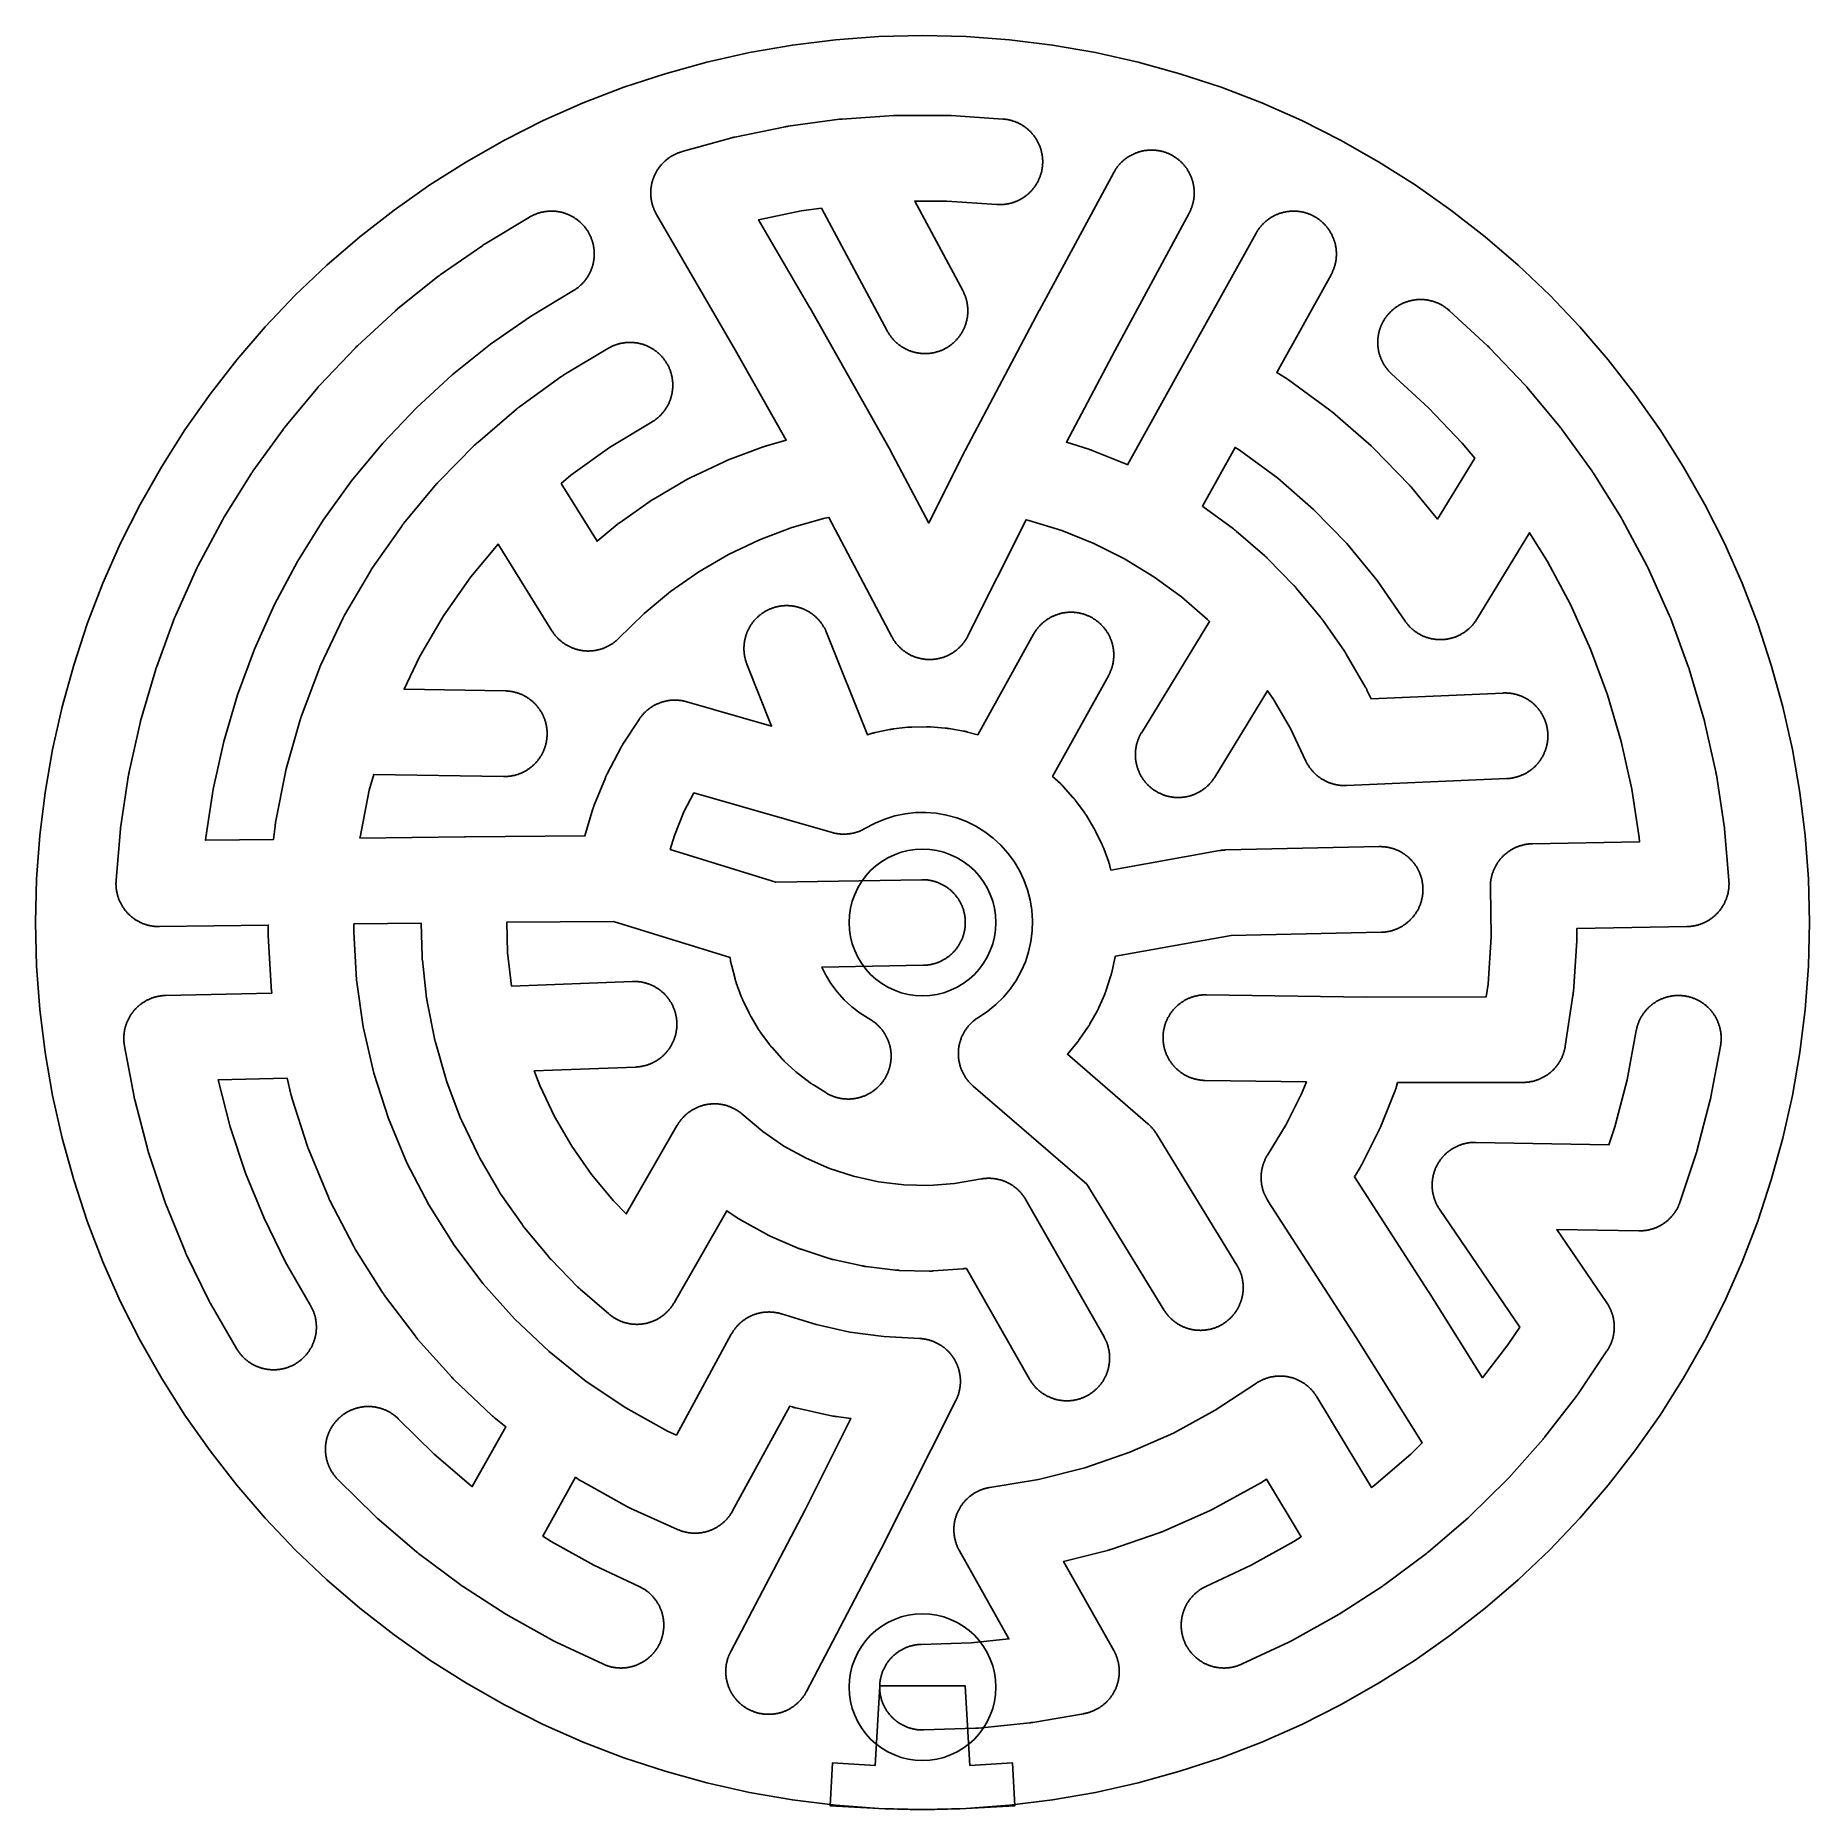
# Model space of a CAD drawing. Header units: millimetres. Extents: x -145 to 145, y -145 to 145.
import ezdxf

# ---------------------------------------------------------------- set-up
doc = ezdxf.new("R2010")
doc.units = ezdxf.units.MM
for name, color, linetype in [('BOUNDARY', 3, 'CONTINUOUS'), ('CORRIDORS', 1, 'CONTINUOUS'), ('WEDGE_CUT', 1, 'CONTINUOUS')]:
    doc.layers.add(name, color=color, linetype=linetype)

msp = doc.modelspace()

# ---------------------------------------------------------------- linework, layer by layer
at = {"layer": 'BOUNDARY'}
for points in [[(145, 0), (144.825, 7.115), (144.302, 14.212), (143.431, 21.276), (142.214, 28.288), (140.655, 35.232), (138.756, 42.091), (136.524, 48.849), (133.963, 55.489), (131.078, 61.995), (127.879, 68.353), (124.371, 74.545), (120.563, 80.558), (116.465, 86.376), (112.087, 91.987), (107.438, 97.376), (102.53, 102.53), (97.376, 107.438), (91.987, 112.087), (86.376, 116.465), (80.558, 120.563), (74.545, 124.371), (68.353, 127.879), (61.995, 131.078), (55.489, 133.963), (48.849, 136.524), (42.091, 138.756), (35.232, 140.655), (28.288, 142.214), (21.276, 143.431), (14.212, 144.302), (7.115, 144.825), (0, 145), (-7.115, 144.825), (-14.212, 144.302), (-21.276, 143.431), (-28.288, 142.214), (-35.232, 140.655), (-42.091, 138.756), (-48.849, 136.524), (-55.489, 133.963), (-61.995, 131.078), (-68.353, 127.879), (-74.545, 124.371), (-80.558, 120.563), (-86.376, 116.465), (-91.987, 112.087), (-97.376, 107.438), (-102.53, 102.53), (-107.438, 97.376), (-112.087, 91.987), (-116.465, 86.376), (-120.563, 80.558), (-124.371, 74.545), (-127.879, 68.353), (-131.078, 61.995), (-133.963, 55.489), (-136.524, 48.849), (-138.756, 42.091), (-140.655, 35.232), (-142.214, 28.288), (-143.431, 21.276), (-144.302, 14.212), (-144.825, 7.115), (-145, 0), (-144.825, -7.115), (-144.302, -14.212), (-143.431, -21.276), (-142.214, -28.288), (-140.655, -35.232), (-138.756, -42.091), (-136.524, -48.849), (-133.963, -55.489), (-131.078, -61.995), (-127.879, -68.353), (-124.371, -74.545), (-120.563, -80.558), (-116.465, -86.376), (-112.087, -91.987), (-107.438, -97.376), (-102.53, -102.53), (-97.376, -107.438), (-91.987, -112.087), (-86.376, -116.465), (-80.558, -120.563), (-74.545, -124.371), (-68.353, -127.879), (-61.995, -131.078), (-55.489, -133.963), (-48.849, -136.524), (-42.091, -138.756), (-35.232, -140.655), (-28.288, -142.214), (-21.276, -143.431), (-14.212, -144.302), (-7.115, -144.825), (0, -145), (7.115, -144.825), (14.212, -144.302), (21.276, -143.431), (28.288, -142.214), (35.232, -140.655), (42.091, -138.756), (48.849, -136.524), (55.489, -133.963), (61.995, -131.078), (68.353, -127.879), (74.545, -124.371), (80.558, -120.563), (86.376, -116.465), (91.987, -112.087), (97.376, -107.438), (102.53, -102.53), (107.438, -97.376), (112.087, -91.987), (116.465, -86.376), (120.563, -80.558), (124.371, -74.545), (127.879, -68.353), (131.078, -61.995), (133.963, -55.489), (136.524, -48.849), (138.756, -42.091), (140.655, -35.232), (142.214, -28.288), (143.431, -21.276), (144.302, -14.212), (144.825, -7.115)], [(12, 0), (11.942, 1.176), (11.769, 2.341), (11.483, 3.483), (11.087, 4.592), (10.583, 5.657), (9.978, 6.667), (9.276, 7.613), (8.485, 8.485), (7.613, 9.276), (6.667, 9.978), (5.657, 10.583), (4.592, 11.087), (3.483, 11.483), (2.341, 11.769), (1.176, 11.942), (0, 12), (-1.176, 11.942), (-2.341, 11.769), (-3.483, 11.483), (-4.592, 11.087), (-5.657, 10.583), (-6.667, 9.978), (-7.613, 9.276), (-8.485, 8.485), (-9.276, 7.613), (-9.978, 6.667), (-10.583, 5.657), (-11.087, 4.592), (-11.483, 3.483), (-11.769, 2.341), (-11.942, 1.176), (-12, 0), (-11.942, -1.176), (-11.769, -2.341), (-11.483, -3.483), (-11.087, -4.592), (-10.583, -5.657), (-9.978, -6.667), (-9.276, -7.613), (-8.485, -8.485), (-7.613, -9.276), (-6.667, -9.978), (-5.657, -10.583), (-4.592, -11.087), (-3.483, -11.483), (-2.341, -11.769), (-1.176, -11.942), (0, -12), (1.176, -11.942), (2.341, -11.769), (3.483, -11.483), (4.592, -11.087), (5.657, -10.583), (6.667, -9.978), (7.613, -9.276), (8.485, -8.485), (9.276, -7.613), (9.978, -6.667), (10.583, -5.657), (11.087, -4.592), (11.483, -3.483), (11.769, -2.341), (11.942, -1.176)], [(12, -125), (11.942, -123.824), (11.769, -122.659), (11.483, -121.517), (11.087, -120.408), (10.583, -119.343), (9.978, -118.333), (9.276, -117.387), (8.485, -116.515), (7.613, -115.724), (6.667, -115.022), (5.657, -114.417), (4.592, -113.913), (3.483, -113.517), (2.341, -113.231), (1.176, -113.058), (0, -113), (-1.176, -113.058), (-2.341, -113.231), (-3.483, -113.517), (-4.592, -113.913), (-5.657, -114.417), (-6.667, -115.022), (-7.613, -115.724), (-8.485, -116.515), (-9.276, -117.387), (-9.978, -118.333), (-10.583, -119.343), (-11.087, -120.408), (-11.483, -121.517), (-11.769, -122.659), (-11.942, -123.824), (-12, -125), (-11.942, -126.176), (-11.769, -127.341), (-11.483, -128.483), (-11.087, -129.592), (-10.583, -130.657), (-9.978, -131.667), (-9.276, -132.613), (-8.485, -133.485), (-7.613, -134.276), (-6.667, -134.978), (-5.657, -135.583), (-4.592, -136.087), (-3.483, -136.483), (-2.341, -136.769), (-1.176, -136.942), (0, -137), (1.176, -136.942), (2.341, -136.769), (3.483, -136.483), (4.592, -136.087), (5.657, -135.583), (6.667, -134.978), (7.613, -134.276), (8.485, -133.485), (9.276, -132.613), (9.978, -131.667), (10.583, -130.657), (11.087, -129.592), (11.483, -128.483), (11.769, -127.341), (11.942, -126.176)]]:
    msp.add_lwpolyline(points, close=True, dxfattribs=at)
at = {"layer": 'CORRIDORS'}
msp.add_lwpolyline([(-101.663, 33.374), (-101.683, 33.309), (-101.686, 33.298), (-101.702, 33.241), (-101.729, 33.147), (-104, 25.141), (-104.032, 25.027), (-104.061, 24.913), (-104.088, 24.797), (-104.114, 24.682), (-104.137, 24.571), (-105.741, 16.348), (-105.762, 16.232), (-105.782, 16.115), (-105.8, 15.998), (-105.815, 15.881), (-105.829, 15.768), (-106.067, 13.593), (-117.214, 13.437), (-117.174, 13.909), (-115.968, 21.782), (-114.23, 29.571), (-111.974, 37.219), (-109.205, 44.699), (-105.939, 51.973), (-102.193, 58.994), (-97.974, 65.761), (-93.316, 72.217), (-88.219, 78.359), (-82.728, 84.135), (-76.866, 89.519), (-70.635, 94.513), (-64.097, 99.064), (-57.058, 103.288), (-56.957, 103.35), (-56.857, 103.413), (-56.758, 103.478), (-56.661, 103.545), (-56.564, 103.613), (-56.469, 103.683), (-56.375, 103.755), (-56.282, 103.828), (-56.19, 103.903), (-56.1, 103.979), (-56.01, 104.057), (-55.836, 104.217), (-55.751, 104.3), (-55.668, 104.383), (-55.585, 104.468), (-55.505, 104.555), (-55.425, 104.643), (-55.347, 104.732), (-55.271, 104.822), (-55.196, 104.914), (-55.123, 105.007), (-55.052, 105.101), (-54.982, 105.197), (-54.913, 105.293), (-54.847, 105.391), (-54.781, 105.49), (-54.718, 105.59), (-54.656, 105.691), (-54.596, 105.793), (-54.538, 105.896), (-54.482, 105.999), (-54.427, 106.104), (-54.374, 106.21), (-54.323, 106.317), (-54.273, 106.424), (-54.226, 106.533), (-54.18, 106.642), (-54.136, 106.752), (-54.094, 106.862), (-54.054, 106.974), (-54.016, 107.086), (-53.98, 107.198), (-53.945, 107.312), (-53.913, 107.425), (-53.882, 107.54), (-53.854, 107.654), (-53.827, 107.77), (-53.802, 107.885), (-53.78, 108.002), (-53.759, 108.118), (-53.74, 108.235), (-53.723, 108.352), (-53.708, 108.469), (-53.695, 108.587), (-53.685, 108.705), (-53.676, 108.823), (-53.669, 108.941), (-53.664, 109.059), (-53.661, 109.177), (-53.66, 109.296), (-53.661, 109.414), (-53.664, 109.532), (-53.669, 109.651), (-53.676, 109.769), (-53.685, 109.887), (-53.697, 110.004), (-53.71, 110.122), (-53.725, 110.239), (-53.742, 110.356), (-53.761, 110.473), (-53.782, 110.59), (-53.805, 110.706), (-53.83, 110.821), (-53.856, 110.937), (-53.885, 111.051), (-53.916, 111.166), (-53.949, 111.279), (-53.983, 111.393), (-54.02, 111.505), (-54.058, 111.617), (-54.098, 111.728), (-54.141, 111.839), (-54.185, 111.949), (-54.23, 112.058), (-54.278, 112.166), (-54.328, 112.273), (-54.379, 112.38), (-54.432, 112.486), (-54.487, 112.591), (-54.544, 112.694), (-54.602, 112.797), (-54.662, 112.899), (-54.724, 113), (-54.788, 113.1), (-54.853, 113.199), (-54.92, 113.296), (-54.988, 113.393), (-55.058, 113.488), (-55.13, 113.582), (-55.204, 113.675), (-55.278, 113.766), (-55.355, 113.857), (-55.433, 113.946), (-55.512, 114.034), (-55.593, 114.12), (-55.676, 114.205), (-55.759, 114.288), (-55.845, 114.37), (-55.931, 114.451), (-56.019, 114.53), (-56.108, 114.608), (-56.199, 114.684), (-56.291, 114.759), (-56.384, 114.832), (-56.478, 114.903), (-56.573, 114.973), (-56.67, 115.042), (-56.768, 115.108), (-56.867, 115.173), (-56.967, 115.236), (-57.068, 115.298), (-57.17, 115.358), (-57.273, 115.416), (-57.377, 115.472), (-57.482, 115.527), (-57.588, 115.58), (-57.694, 115.631), (-57.802, 115.68), (-57.91, 115.727), (-58.02, 115.773), (-58.13, 115.817), (-58.24, 115.858), (-58.352, 115.898), (-58.464, 115.937), (-58.576, 115.973), (-58.69, 116.007), (-58.803, 116.039), (-58.918, 116.07), (-59.033, 116.098), (-59.148, 116.125), (-59.264, 116.149), (-59.38, 116.172), (-59.496, 116.193), (-59.613, 116.211), (-59.73, 116.228), (-59.848, 116.243), (-59.965, 116.255), (-60.083, 116.266), (-60.201, 116.275), (-60.319, 116.282), (-60.437, 116.286), (-60.556, 116.289), (-60.674, 116.29), (-60.792, 116.289), (-60.911, 116.286), (-61.029, 116.28), (-61.147, 116.273), (-61.265, 116.264), (-61.383, 116.253), (-61.5, 116.239), (-61.618, 116.224), (-61.735, 116.207), (-61.851, 116.188), (-61.968, 116.167), (-62.084, 116.144), (-62.2, 116.119), (-62.315, 116.092), (-62.429, 116.063), (-62.544, 116.032), (-62.657, 115.999), (-62.771, 115.964), (-62.883, 115.928), (-62.995, 115.889), (-63.106, 115.849), (-63.217, 115.806), (-63.326, 115.762), (-63.435, 115.716), (-63.544, 115.668), (-63.651, 115.619), (-63.758, 115.567), (-63.863, 115.514), (-63.968, 115.459), (-64.072, 115.402), (-64.175, 115.344), (-64.262, 115.292), (-71.502, 110.947), (-71.603, 110.885), (-71.703, 110.822), (-71.802, 110.757), (-71.899, 110.69), (-78.83, 105.866), (-78.926, 105.798), (-79.022, 105.728), (-79.116, 105.656), (-79.209, 105.583), (-85.798, 100.302), (-85.89, 100.227), (-85.98, 100.151), (-86.069, 100.073), (-86.155, 99.995), (-92.374, 94.283), (-92.461, 94.203), (-92.546, 94.12), (-92.629, 94.037), (-92.712, 93.951), (-98.531, 87.831), (-98.612, 87.745), (-98.691, 87.657), (-98.769, 87.568), (-98.845, 87.478), (-104.237, 80.98), (-104.312, 80.888), (-104.385, 80.795), (-104.457, 80.701), (-104.526, 80.606), (-109.466, 73.76), (-109.535, 73.664), (-109.602, 73.566), (-109.667, 73.467), (-109.73, 73.367), (-114.197, 66.202), (-114.259, 66.101), (-114.319, 65.999), (-114.377, 65.897), (-114.433, 65.793), (-118.406, 58.344), (-118.461, 58.239), (-118.514, 58.134), (-118.565, 58.027), (-118.616, 57.917), (-122.075, 50.214), (-122.122, 50.106), (-122.168, 49.997), (-122.212, 49.887), (-122.254, 49.777), (-125.185, 41.859), (-125.225, 41.748), (-125.263, 41.636), (-125.299, 41.523), (-125.334, 41.41), (-127.724, 33.311), (-127.756, 33.197), (-127.787, 33.083), (-127.816, 32.968), (-127.842, 32.855), (-129.681, 24.614), (-129.706, 24.498), (-129.729, 24.382), (-129.749, 24.265), (-129.768, 24.149), (-131.047, 15.803), (-131.064, 15.686), (-131.079, 15.569), (-131.092, 15.451), (-131.103, 15.333), (-131.815, 6.92), (-131.824, 6.802), (-131.831, 6.684), (-131.836, 6.566), (-131.839, 6.448), (-131.84, 6.329), (-131.839, 6.211), (-131.836, 6.093), (-131.831, 5.975), (-131.824, 5.856), (-131.815, 5.738), (-131.804, 5.621), (-131.791, 5.503), (-131.776, 5.386), (-131.759, 5.269), (-131.74, 5.152), (-131.719, 5.035), (-131.696, 4.919), (-131.672, 4.804), (-131.645, 4.688), (-131.616, 4.574), (-131.585, 4.459), (-131.553, 4.346), (-131.518, 4.232), (-131.482, 4.12), (-131.444, 4.008), (-131.403, 3.897), (-131.361, 3.786), (-131.317, 3.676), (-131.272, 3.567), (-131.224, 3.459), (-131.175, 3.351), (-131.123, 3.245), (-131.07, 3.139), (-131.015, 3.034), (-130.959, 2.93), (-130.9, 2.827), (-130.84, 2.725), (-130.779, 2.624), (-130.715, 2.524), (-130.65, 2.426), (-130.583, 2.328), (-130.515, 2.231), (-130.445, 2.136), (-130.373, 2.042), (-130.3, 1.949), (-130.225, 1.857), (-130.148, 1.767), (-130.071, 1.678), (-129.991, 1.59), (-129.91, 1.504), (-129.828, 1.419), (-129.744, 1.335), (-129.659, 1.253), (-129.573, 1.172), (-129.485, 1.093), (-129.396, 1.015), (-129.305, 0.939), (-129.213, 0.864), (-129.12, 0.791), (-129.026, 0.72), (-128.931, 0.65), (-128.834, 0.581), (-128.736, 0.515), (-128.638, 0.45), (-128.538, 0.386), (-128.437, 0.325), (-128.335, 0.265), (-128.232, 0.207), (-128.128, 0.15), (-128.023, 0.095), (-127.917, 0.042), (-127.81, -0.009), (-127.703, -0.058), (-127.594, -0.105), (-127.485, -0.151), (-127.375, -0.195), (-127.264, -0.237), (-127.153, -0.277), (-127.041, -0.315), (-126.929, -0.351), (-126.815, -0.386), (-126.702, -0.418), (-126.587, -0.448), (-126.472, -0.477), (-126.357, -0.504), (-126.241, -0.528), (-126.125, -0.551), (-126.009, -0.572), (-125.892, -0.591), (-125.775, -0.607), (-125.657, -0.622), (-125.54, -0.635), (-125.422, -0.646), (-125.304, -0.655), (-125.186, -0.661), (-125.068, -0.666), (-124.949, -0.669), (-124.831, -0.67), (-124.742, -0.669), (-106.958, -0.421), (-106.985, -1.519), (-106.987, -1.637), (-106.987, -1.756), (-106.985, -1.874), (-106.981, -1.992), (-106.975, -2.106), (-106.48, -10.465), (-106.472, -10.583), (-106.462, -10.701), (-106.45, -10.818), (-106.436, -10.936), (-106.421, -11.047), (-106.352, -11.526), (-123.723, -11.932), (-123.842, -11.936), (-123.96, -11.941), (-124.078, -11.949), (-124.196, -11.959), (-124.314, -11.971), (-124.431, -11.984), (-124.548, -12), (-124.665, -12.018), (-124.782, -12.038), (-124.898, -12.059), (-125.014, -12.083), (-125.13, -12.108), (-125.245, -12.136), (-125.36, -12.165), (-125.474, -12.197), (-125.587, -12.23), (-125.7, -12.265), (-125.812, -12.302), (-125.924, -12.341), (-126.035, -12.382), (-126.146, -12.425), (-126.255, -12.47), (-126.364, -12.516), (-126.472, -12.564), (-126.579, -12.615), (-126.685, -12.666), (-126.791, -12.72), (-126.895, -12.776), (-126.999, -12.833), (-127.101, -12.892), (-127.203, -12.953), (-127.303, -13.015), (-127.403, -13.079), (-127.501, -13.145), (-127.598, -13.212), (-127.695, -13.282), (-127.789, -13.352), (-127.883, -13.424), (-127.976, -13.498), (-128.067, -13.574), (-128.157, -13.651), (-128.245, -13.729), (-128.332, -13.809), (-128.418, -13.89), (-128.503, -13.973), (-128.586, -14.058), (-128.668, -14.143), (-128.748, -14.23), (-128.904, -14.408), (-128.979, -14.499), (-129.053, -14.591), (-129.126, -14.685), (-129.197, -14.78), (-129.266, -14.875), (-129.334, -14.972), (-129.4, -15.071), (-129.464, -15.17), (-129.527, -15.27), (-129.588, -15.372), (-129.647, -15.474), (-129.705, -15.577), (-129.761, -15.682), (-129.815, -15.787), (-129.867, -15.893), (-129.917, -16), (-129.966, -16.108), (-130.013, -16.217), (-130.058, -16.326), (-130.101, -16.436), (-130.142, -16.547), (-130.181, -16.659), (-130.219, -16.771), (-130.254, -16.884), (-130.288, -16.997), (-130.32, -17.111), (-130.349, -17.226), (-130.377, -17.341), (-130.403, -17.456), (-130.427, -17.572), (-130.449, -17.689), (-130.469, -17.805), (-130.487, -17.922), (-130.503, -18.039), (-130.517, -18.157), (-130.529, -18.275), (-130.539, -18.392), (-130.547, -18.51), (-130.554, -18.629), (-130.558, -18.747), (-130.56, -18.865), (-130.56, -18.984), (-130.558, -19.102), (-130.554, -19.22), (-130.548, -19.338), (-130.54, -19.456), (-130.53, -19.574), (-130.518, -19.692), (-130.505, -19.809), (-130.489, -19.927), (-130.471, -20.044), (-130.451, -20.16), (-130.439, -20.223), (-128.879, -28.52), (-128.857, -28.637), (-128.832, -28.752), (-128.805, -28.868), (-128.776, -28.982), (-126.659, -37.154), (-126.629, -37.269), (-126.596, -37.382), (-126.562, -37.496), (-126.526, -37.607), (-123.863, -45.618), (-123.824, -45.73), (-123.784, -45.841), (-123.742, -45.952), (-123.698, -46.062), (-120.499, -53.877), (-120.454, -53.986), (-120.406, -54.094), (-120.357, -54.202), (-120.306, -54.308), (-116.587, -61.89), (-116.534, -61.995), (-116.479, -62.1), (-116.422, -62.204), (-116.364, -62.307), (-112.142, -69.62), (-112.082, -69.722), (-112.02, -69.823), (-111.957, -69.923), (-111.892, -70.021), (-111.825, -70.119), (-111.757, -70.216), (-111.687, -70.311), (-111.615, -70.405), (-111.542, -70.498), (-111.467, -70.59), (-111.391, -70.68), (-111.313, -70.769), (-111.234, -70.857), (-111.153, -70.944), (-111.071, -71.029), (-110.987, -71.112), (-110.902, -71.195), (-110.815, -71.275), (-110.727, -71.355), (-110.638, -71.432), (-110.548, -71.509), (-110.456, -71.583), (-110.363, -71.657), (-110.269, -71.728), (-110.174, -71.798), (-110.077, -71.867), (-109.979, -71.933), (-109.881, -71.998), (-109.781, -72.062), (-109.68, -72.124), (-109.578, -72.184), (-109.475, -72.242), (-109.371, -72.298), (-109.266, -72.353), (-109.16, -72.406), (-109.053, -72.457), (-108.946, -72.506), (-108.837, -72.554), (-108.728, -72.6), (-108.618, -72.644), (-108.508, -72.686), (-108.396, -72.726), (-108.284, -72.764), (-108.172, -72.8), (-108.059, -72.835), (-107.945, -72.867), (-107.831, -72.898), (-107.716, -72.926), (-107.601, -72.953), (-107.485, -72.978), (-107.369, -73), (-107.252, -73.021), (-107.135, -73.04), (-107.018, -73.057), (-106.901, -73.072), (-106.783, -73.085), (-106.665, -73.095), (-106.547, -73.104), (-106.429, -73.111), (-106.311, -73.116), (-106.193, -73.119), (-106.075, -73.12), (-105.956, -73.119), (-105.838, -73.116), (-105.72, -73.111), (-105.602, -73.104), (-105.484, -73.095), (-105.366, -73.083), (-105.248, -73.07), (-105.131, -73.055), (-105.014, -73.038), (-104.897, -73.019), (-104.781, -72.998), (-104.665, -72.975), (-104.549, -72.95), (-104.434, -72.924), (-104.319, -72.895), (-104.205, -72.864), (-104.091, -72.831), (-103.978, -72.797), (-103.865, -72.76), (-103.753, -72.722), (-103.642, -72.682), (-103.531, -72.64), (-103.422, -72.596), (-103.313, -72.55), (-103.204, -72.502), (-103.097, -72.452), (-102.99, -72.401), (-102.884, -72.348), (-102.78, -72.293), (-102.676, -72.236), (-102.573, -72.178), (-102.471, -72.118), (-102.37, -72.056), (-102.27, -71.992), (-102.172, -71.927), (-102.074, -71.86), (-101.978, -71.792), (-101.882, -71.722), (-101.788, -71.65), (-101.695, -71.577), (-101.604, -71.502), (-101.513, -71.425), (-101.424, -71.347), (-101.337, -71.268), (-101.25, -71.187), (-101.165, -71.105), (-101.082, -71.021), (-101, -70.936), (-100.919, -70.849), (-100.84, -70.761), (-100.762, -70.672), (-100.686, -70.581), (-100.611, -70.49), (-100.538, -70.397), (-100.467, -70.302), (-100.397, -70.207), (-100.329, -70.11), (-100.262, -70.012), (-100.197, -69.914), (-100.134, -69.814), (-100.072, -69.712), (-100.012, -69.61), (-99.954, -69.507), (-99.898, -69.403), (-99.843, -69.298), (-99.79, -69.193), (-99.739, -69.086), (-99.69, -68.978), (-99.643, -68.87), (-99.597, -68.761), (-99.553, -68.651), (-99.512, -68.54), (-99.472, -68.429), (-99.434, -68.317), (-99.397, -68.204), (-99.363, -68.091), (-99.331, -67.977), (-99.3, -67.862), (-99.272, -67.748), (-99.245, -67.632), (-99.221, -67.517), (-99.198, -67.4), (-99.177, -67.284), (-99.159, -67.167), (-99.142, -67.05), (-99.127, -66.933), (-99.115, -66.815), (-99.104, -66.697), (-99.095, -66.579), (-99.088, -66.461), (-99.084, -66.343), (-99.081, -66.224), (-99.08, -66.106), (-99.081, -65.988), (-99.084, -65.87), (-99.09, -65.751), (-99.097, -65.633), (-99.106, -65.515), (-99.117, -65.398), (-99.131, -65.28), (-99.146, -65.163), (-99.163, -65.046), (-99.182, -64.929), (-99.203, -64.812), (-99.226, -64.696), (-99.251, -64.581), (-99.278, -64.465), (-99.307, -64.351), (-99.338, -64.237), (-99.371, -64.123), (-99.406, -64.01), (-99.442, -63.897), (-99.481, -63.785), (-99.521, -63.674), (-99.563, -63.564), (-99.608, -63.454), (-99.654, -63.345), (-99.701, -63.237), (-99.751, -63.129), (-99.803, -63.023), (-99.856, -62.917), (-99.911, -62.812), (-99.968, -62.708), (-100.018, -62.62), (-104.117, -55.52), (-107.636, -48.346), (-110.649, -40.984), (-113.169, -33.406), (-115.156, -25.736), (-103.84, -25.471), (-103.241, -28.072), (-103.214, -28.187), (-103.184, -28.302), (-103.153, -28.416), (-103.12, -28.53), (-103.086, -28.637), (-100.53, -36.613), (-100.493, -36.726), (-100.454, -36.837), (-100.413, -36.948), (-100.371, -37.059), (-100.328, -37.164), (-97.114, -44.897), (-97.068, -45.005), (-97.019, -45.113), (-96.969, -45.221), (-96.918, -45.327), (-96.867, -45.426), (-93.019, -52.864), (-92.964, -52.969), (-92.907, -53.073), (-92.848, -53.175), (-92.788, -53.277), (-92.728, -53.373), (-88.271, -60.463), (-88.207, -60.563), (-88.142, -60.662), (-88.075, -60.759), (-88.006, -60.855), (-87.939, -60.947), (-82.904, -67.639), (-82.832, -67.732), (-82.758, -67.825), (-82.683, -67.917), (-82.606, -68.007), (-82.531, -68.093), (-76.953, -74.338), (-76.873, -74.426), (-76.792, -74.512), (-76.71, -74.597), (-76.626, -74.68), (-76.544, -74.758), (-70.463, -80.515), (-70.377, -80.596), (-70.289, -80.675), (-70.2, -80.753), (-70.109, -80.829), (-70.021, -80.9), (-68.121, -82.419), (-73.612, -92.213), (-73.792, -92.078), (-79.841, -86.885), (-85.691, -81.13), (-85.776, -81.048), (-85.863, -80.967), (-85.95, -80.887), (-86.039, -80.81), (-86.13, -80.733), (-86.221, -80.658), (-86.314, -80.585), (-86.409, -80.514), (-86.504, -80.444), (-86.6, -80.375), (-86.698, -80.308), (-86.797, -80.243), (-86.897, -80.18), (-86.998, -80.118), (-87.1, -80.058), (-87.203, -80), (-87.307, -79.943), (-87.411, -79.888), (-87.517, -79.835), (-87.624, -79.784), (-87.731, -79.735), (-87.84, -79.687), (-87.949, -79.641), (-88.059, -79.598), (-88.169, -79.556), (-88.281, -79.515), (-88.393, -79.477), (-88.505, -79.441), (-88.618, -79.406), (-88.732, -79.374), (-88.847, -79.343), (-88.961, -79.315), (-89.077, -79.288), (-89.192, -79.263), (-89.308, -79.24), (-89.425, -79.219), (-89.542, -79.2), (-89.659, -79.184), (-89.776, -79.169), (-89.894, -79.156), (-90.012, -79.145), (-90.13, -79.136), (-90.248, -79.129), (-90.366, -79.124), (-90.484, -79.121), (-90.602, -79.12), (-90.721, -79.121), (-90.839, -79.124), (-90.957, -79.129), (-91.075, -79.136), (-91.193, -79.145), (-91.311, -79.156), (-91.429, -79.169), (-91.546, -79.184), (-91.663, -79.201), (-91.78, -79.22), (-91.896, -79.241), (-92.013, -79.264), (-92.128, -79.289), (-92.243, -79.316), (-92.358, -79.344), (-92.473, -79.375), (-92.586, -79.408), (-92.699, -79.442), (-92.812, -79.479), (-92.924, -79.517), (-93.035, -79.557), (-93.146, -79.599), (-93.256, -79.643), (-93.365, -79.689), (-93.473, -79.737), (-93.581, -79.786), (-93.687, -79.838), (-93.793, -79.891), (-93.898, -79.945), (-94.002, -80.002), (-94.105, -80.06), (-94.307, -80.182), (-94.407, -80.246), (-94.506, -80.311), (-94.604, -80.378), (-94.7, -80.446), (-94.795, -80.517), (-94.889, -80.588), (-94.982, -80.662), (-95.074, -80.736), (-95.164, -80.813), (-95.253, -80.891), (-95.341, -80.97), (-95.427, -81.051), (-95.512, -81.133), (-95.596, -81.217), (-95.678, -81.302), (-95.759, -81.389), (-95.838, -81.477), (-95.916, -81.566), (-95.992, -81.656), (-96.067, -81.748), (-96.14, -81.841), (-96.211, -81.935), (-96.281, -82.031), (-96.35, -82.127), (-96.416, -82.225), (-96.481, -82.324), (-96.545, -82.424), (-96.606, -82.525), (-96.666, -82.627), (-96.724, -82.73), (-96.781, -82.834), (-96.835, -82.939), (-96.888, -83.045), (-96.939, -83.152), (-96.989, -83.259), (-97.036, -83.367), (-97.082, -83.477), (-97.125, -83.587), (-97.167, -83.697), (-97.207, -83.809), (-97.246, -83.921), (-97.282, -84.033), (-97.316, -84.146), (-97.348, -84.26), (-97.379, -84.375), (-97.407, -84.489), (-97.434, -84.605), (-97.459, -84.72), (-97.481, -84.837), (-97.502, -84.953), (-97.521, -85.07), (-97.538, -85.187), (-97.552, -85.304), (-97.565, -85.422), (-97.576, -85.54), (-97.585, -85.658), (-97.592, -85.776), (-97.596, -85.894), (-97.599, -86.013), (-97.6, -86.131), (-97.599, -86.249), (-97.596, -86.367), (-97.59, -86.486), (-97.583, -86.604), (-97.574, -86.722), (-97.563, -86.839), (-97.55, -86.957), (-97.535, -87.074), (-97.518, -87.192), (-97.498, -87.308), (-97.477, -87.425), (-97.454, -87.541), (-97.429, -87.656), (-97.402, -87.772), (-97.373, -87.886), (-97.343, -88.001), (-97.31, -88.114), (-97.275, -88.227), (-97.239, -88.34), (-97.2, -88.452), (-97.16, -88.563), (-97.118, -88.674), (-97.074, -88.783), (-97.028, -88.892), (-96.98, -89.001), (-96.93, -89.108), (-96.879, -89.215), (-96.826, -89.32), (-96.771, -89.425), (-96.714, -89.529), (-96.655, -89.632), (-96.595, -89.734), (-96.533, -89.834), (-96.47, -89.934), (-96.404, -90.033), (-96.337, -90.13), (-96.269, -90.227), (-96.198, -90.322), (-96.127, -90.416), (-96.053, -90.509), (-95.978, -90.6), (-95.902, -90.691), (-95.824, -90.78), (-95.744, -90.867), (-95.663, -90.954), (-95.581, -91.038), (-95.509, -91.11), (-89.489, -97.032), (-89.404, -97.114), (-89.317, -97.195), (-89.23, -97.275), (-89.14, -97.353), (-82.733, -102.854), (-82.643, -102.93), (-82.551, -103.005), (-82.458, -103.078), (-82.365, -103.149), (-75.602, -108.206), (-75.591, -108.214), (-75.586, -108.218), (-75.559, -108.238), (-75.507, -108.276), (-75.44, -108.324), (-75.414, -108.342), (-75.41, -108.345), (-75.391, -108.358), (-75.296, -108.422), (-75.271, -108.439), (-75.211, -108.478), (-68.12, -113.063), (-68.02, -113.127), (-67.919, -113.188), (-67.817, -113.248), (-67.715, -113.306), (-60.33, -117.403), (-60.226, -117.46), (-60.121, -117.514), (-60.015, -117.567), (-59.908, -117.619), (-52.264, -121.207), (-52.157, -121.256), (-52.048, -121.304), (-51.939, -121.349), (-51.829, -121.393), (-51.719, -121.435), (-51.608, -121.475), (-51.496, -121.513), (-51.383, -121.55), (-51.27, -121.584), (-51.156, -121.617), (-51.042, -121.647), (-50.927, -121.676), (-50.812, -121.703), (-50.696, -121.727), (-50.58, -121.75), (-50.463, -121.771), (-50.346, -121.79), (-50.229, -121.807), (-50.112, -121.822), (-49.994, -121.834), (-49.877, -121.845), (-49.759, -121.854), (-49.64, -121.861), (-49.522, -121.866), (-49.404, -121.869), (-49.286, -121.87), (-49.167, -121.869), (-49.049, -121.866), (-48.931, -121.861), (-48.813, -121.854), (-48.695, -121.845), (-48.577, -121.834), (-48.459, -121.821), (-48.342, -121.806), (-48.108, -121.77), (-47.992, -121.749), (-47.876, -121.726), (-47.76, -121.701), (-47.645, -121.674), (-47.53, -121.645), (-47.416, -121.614), (-47.302, -121.582), (-47.189, -121.547), (-47.076, -121.511), (-46.964, -121.472), (-46.853, -121.432), (-46.742, -121.39), (-46.633, -121.346), (-46.524, -121.3), (-46.415, -121.252), (-46.308, -121.203), (-46.201, -121.152), (-46.095, -121.099), (-45.991, -121.044), (-45.887, -120.987), (-45.784, -120.929), (-45.682, -120.868), (-45.581, -120.807), (-45.481, -120.743), (-45.383, -120.678), (-45.285, -120.611), (-45.188, -120.542), (-45.093, -120.472), (-44.999, -120.401), (-44.906, -120.327), (-44.815, -120.252), (-44.724, -120.176), (-44.635, -120.098), (-44.547, -120.019), (-44.461, -119.938), (-44.376, -119.855), (-44.293, -119.772), (-44.21, -119.686), (-44.13, -119.6), (-44.051, -119.512), (-43.973, -119.423), (-43.897, -119.332), (-43.822, -119.24), (-43.749, -119.147), (-43.677, -119.053), (-43.608, -118.958), (-43.539, -118.861), (-43.473, -118.763), (-43.408, -118.664), (-43.344, -118.564), (-43.283, -118.463), (-43.223, -118.361), (-43.165, -118.258), (-43.108, -118.154), (-43.054, -118.049), (-43.001, -117.944), (-42.95, -117.837), (-42.901, -117.729), (-42.853, -117.621), (-42.808, -117.512), (-42.764, -117.402), (-42.722, -117.291), (-42.682, -117.18), (-42.644, -117.068), (-42.608, -116.955), (-42.573, -116.842), (-42.541, -116.728), (-42.511, -116.614), (-42.482, -116.499), (-42.456, -116.383), (-42.431, -116.268), (-42.408, -116.152), (-42.388, -116.035), (-42.369, -115.918), (-42.352, -115.801), (-42.337, -115.684), (-42.325, -115.566), (-42.314, -115.448), (-42.305, -115.33), (-42.298, -115.212), (-42.294, -115.094), (-42.291, -114.976), (-42.29, -114.857), (-42.291, -114.739), (-42.294, -114.621), (-42.3, -114.502), (-42.307, -114.384), (-42.316, -114.266), (-42.327, -114.149), (-42.34, -114.031), (-42.356, -113.914), (-42.373, -113.797), (-42.392, -113.68), (-42.413, -113.563), (-42.436, -113.447), (-42.461, -113.332), (-42.488, -113.217), (-42.517, -113.102), (-42.548, -112.988), (-42.581, -112.874), (-42.615, -112.761), (-42.652, -112.648), (-42.69, -112.536), (-42.731, -112.425), (-42.773, -112.315), (-42.817, -112.205), (-42.863, -112.096), (-42.911, -111.988), (-42.961, -111.88), (-43.012, -111.774), (-43.065, -111.668), (-43.12, -111.563), (-43.177, -111.459), (-43.236, -111.357), (-43.296, -111.255), (-43.358, -111.154), (-43.421, -111.054), (-43.487, -110.956), (-43.554, -110.858), (-43.622, -110.762), (-43.693, -110.666), (-43.765, -110.572), (-43.838, -110.48), (-43.913, -110.388), (-43.989, -110.298), (-44.067, -110.209), (-44.147, -110.121), (-44.228, -110.035), (-44.31, -109.95), (-44.394, -109.867), (-44.48, -109.785), (-44.566, -109.704), (-44.654, -109.625), (-44.744, -109.547), (-44.834, -109.471), (-44.926, -109.397), (-45.019, -109.324), (-45.114, -109.252), (-45.209, -109.183), (-45.306, -109.114), (-45.404, -109.048), (-45.503, -108.983), (-45.603, -108.92), (-45.704, -108.858), (-45.806, -108.799), (-45.909, -108.741), (-46.013, -108.684), (-46.118, -108.63), (-46.224, -108.577), (-46.316, -108.533), (-53.745, -105.046), (-60.714, -101.18), (-62.09, -100.29), (-56.711, -90.696), (-56.05, -91.139), (-55.951, -91.204), (-55.851, -91.268), (-55.75, -91.329), (-55.648, -91.389), (-55.55, -91.445), (-48.226, -95.511), (-48.122, -95.568), (-48.017, -95.622), (-47.911, -95.675), (-47.804, -95.727), (-47.702, -95.774), (-40.064, -99.213), (-39.956, -99.261), (-39.846, -99.306), (-39.737, -99.35), (-39.626, -99.392), (-39.515, -99.433), (-39.403, -99.471), (-39.29, -99.507), (-39.177, -99.542), (-39.063, -99.575), (-38.949, -99.605), (-38.834, -99.634), (-38.719, -99.661), (-38.603, -99.686), (-38.487, -99.709), (-38.371, -99.73), (-38.254, -99.749), (-38.137, -99.766), (-38.02, -99.781), (-37.902, -99.794), (-37.784, -99.805), (-37.666, -99.814), (-37.548, -99.821), (-37.43, -99.826), (-37.312, -99.829), (-37.193, -99.83), (-37.075, -99.829), (-36.957, -99.826), (-36.839, -99.821), (-36.72, -99.814), (-36.602, -99.805), (-36.485, -99.794), (-36.367, -99.781), (-36.25, -99.767), (-36.133, -99.75), (-36.016, -99.731), (-35.899, -99.71), (-35.783, -99.687), (-35.667, -99.662), (-35.552, -99.636), (-35.437, -99.607), (-35.323, -99.576), (-35.209, -99.544), (-35.096, -99.51), (-34.984, -99.473), (-34.872, -99.435), (-34.76, -99.395), (-34.65, -99.353), (-34.54, -99.309), (-34.431, -99.263), (-34.322, -99.216), (-34.215, -99.166), (-34.108, -99.115), (-34.002, -99.062), (-33.897, -99.007), (-33.793, -98.951), (-33.691, -98.892), (-33.589, -98.832), (-33.488, -98.771), (-33.388, -98.707), (-33.289, -98.642), (-33.191, -98.575), (-33.095, -98.507), (-32.999, -98.437), (-32.905, -98.365), (-32.812, -98.292), (-32.721, -98.217), (-32.63, -98.141), (-32.541, -98.063), (-32.453, -97.984), (-32.367, -97.903), (-32.282, -97.821), (-32.198, -97.737), (-32.116, -97.652), (-32.035, -97.566), (-31.956, -97.478), (-31.878, -97.389), (-31.802, -97.298), (-31.727, -97.207), (-31.654, -97.114), (-31.582, -97.019), (-31.512, -96.924), (-31.444, -96.827), (-31.377, -96.73), (-31.312, -96.631), (-31.248, -96.531), (-31.187, -96.43), (-31.127, -96.328), (-31.044, -96.18), (-21.707, -79.052), (-21.259, -79.191), (-21.146, -79.225), (-21.032, -79.257), (-20.917, -79.287), (-20.802, -79.315), (-20.699, -79.339), (-14.645, -80.677), (-14.529, -80.702), (-14.413, -80.724), (-14.296, -80.745), (-14.179, -80.764), (-14.076, -80.778), (-11.7, -81.101), (-19.178, -95.984), (-31.358, -119.187), (-31.412, -119.292), (-31.464, -119.398), (-31.515, -119.505), (-31.564, -119.613), (-31.611, -119.721), (-31.656, -119.831), (-31.699, -119.941), (-31.74, -120.052), (-31.779, -120.163), (-31.817, -120.276), (-31.853, -120.388), (-31.886, -120.502), (-31.918, -120.616), (-31.948, -120.73), (-31.976, -120.845), (-32.002, -120.961), (-32.026, -121.077), (-32.048, -121.193), (-32.068, -121.309), (-32.086, -121.426), (-32.102, -121.544), (-32.117, -121.661), (-32.129, -121.779), (-32.139, -121.897), (-32.147, -122.015), (-32.153, -122.133), (-32.157, -122.251), (-32.16, -122.369), (-32.16, -122.488), (-32.158, -122.606), (-32.154, -122.724), (-32.148, -122.842), (-32.141, -122.96), (-32.131, -123.078), (-32.119, -123.196), (-32.105, -123.314), (-32.09, -123.431), (-32.072, -123.548), (-32.052, -123.665), (-32.03, -123.781), (-32.007, -123.897), (-31.981, -124.012), (-31.954, -124.127), (-31.924, -124.242), (-31.893, -124.356), (-31.859, -124.47), (-31.824, -124.583), (-31.787, -124.695), (-31.748, -124.807), (-31.707, -124.918), (-31.664, -125.028), (-31.619, -125.137), (-31.573, -125.246), (-31.525, -125.354), (-31.474, -125.461), (-31.422, -125.568), (-31.369, -125.673), (-31.313, -125.778), (-31.256, -125.881), (-31.197, -125.984), (-31.136, -126.085), (-31.074, -126.186), (-31.009, -126.285), (-30.944, -126.383), (-30.876, -126.481), (-30.807, -126.577), (-30.736, -126.671), (-30.664, -126.765), (-30.59, -126.858), (-30.515, -126.949), (-30.438, -127.039), (-30.359, -127.127), (-30.279, -127.214), (-30.198, -127.3), (-30.115, -127.385), (-30.031, -127.468), (-29.945, -127.549), (-29.858, -127.629), (-29.77, -127.708), (-29.68, -127.785), (-29.589, -127.861), (-29.497, -127.935), (-29.403, -128.007), (-29.308, -128.078), (-29.212, -128.148), (-29.115, -128.215), (-29.017, -128.281), (-28.918, -128.346), (-28.818, -128.408), (-28.716, -128.469), (-28.614, -128.529), (-28.51, -128.586), (-28.406, -128.642), (-28.301, -128.696), (-28.195, -128.748), (-28.087, -128.798), (-27.98, -128.847), (-27.871, -128.894), (-27.761, -128.939), (-27.651, -128.982), (-27.54, -129.023), (-27.429, -129.062), (-27.316, -129.1), (-27.204, -129.135), (-27.09, -129.169), (-26.976, -129.2), (-26.862, -129.23), (-26.747, -129.258), (-26.631, -129.284), (-26.515, -129.308), (-26.399, -129.329), (-26.282, -129.349), (-26.165, -129.367), (-26.048, -129.383), (-25.931, -129.397), (-25.813, -129.409), (-25.695, -129.42), (-25.577, -129.428), (-25.459, -129.434), (-25.341, -129.438), (-25.222, -129.44), (-25.104, -129.44), (-24.986, -129.438), (-24.867, -129.434), (-24.749, -129.428), (-24.631, -129.42), (-24.513, -129.41), (-24.396, -129.398), (-24.278, -129.384), (-24.161, -129.368), (-24.044, -129.35), (-23.927, -129.331), (-23.811, -129.309), (-23.695, -129.285), (-23.58, -129.259), (-23.464, -129.232), (-23.35, -129.202), (-23.236, -129.17), (-23.122, -129.137), (-23.01, -129.101), (-22.897, -129.064), (-22.786, -129.025), (-22.675, -128.984), (-22.564, -128.941), (-22.455, -128.896), (-22.346, -128.85), (-22.238, -128.801), (-22.131, -128.751), (-22.025, -128.699), (-21.92, -128.645), (-21.815, -128.589), (-21.712, -128.532), (-21.609, -128.473), (-21.508, -128.412), (-21.407, -128.349), (-21.308, -128.285), (-21.21, -128.219), (-21.113, -128.151), (-21.017, -128.082), (-20.922, -128.011), (-20.828, -127.939), (-20.736, -127.865), (-20.645, -127.789), (-20.555, -127.712), (-20.467, -127.634), (-20.38, -127.553), (-20.294, -127.472), (-20.209, -127.389), (-20.127, -127.305), (-20.045, -127.219), (-19.965, -127.132), (-19.886, -127.043), (-19.809, -126.953), (-19.734, -126.862), (-19.66, -126.77), (-19.588, -126.676), (-19.517, -126.582), (-19.447, -126.486), (-19.38, -126.389), (-19.314, -126.29), (-19.25, -126.191), (-19.187, -126.09), (-19.126, -125.989), (-19.067, -125.886), (-19.01, -125.783), (-18.962, -125.693), (-6.742, -102.413), (-6.685, -102.303), (5.455, -78.143), (5.507, -78.037), (5.557, -77.93), (5.606, -77.822), (5.653, -77.713), (5.698, -77.604), (5.741, -77.494), (5.782, -77.383), (5.821, -77.271), (5.859, -77.159), (5.894, -77.046), (5.928, -76.932), (5.96, -76.818), (5.989, -76.704), (6.017, -76.589), (6.043, -76.473), (6.067, -76.358), (6.089, -76.241), (6.109, -76.125), (6.127, -76.008), (6.143, -75.891), (6.157, -75.773), (6.169, -75.655), (6.179, -75.537), (6.187, -75.419), (6.194, -75.301), (6.198, -75.183), (6.2, -75.065), (6.2, -74.946), (6.198, -74.828), (6.194, -74.71), (6.188, -74.592), (6.18, -74.474), (6.17, -74.356), (6.158, -74.238), (6.145, -74.12), (6.129, -74.003), (6.111, -73.886), (6.091, -73.77), (6.069, -73.653), (6.045, -73.537), (6.02, -73.422), (5.992, -73.307), (5.963, -73.192), (5.931, -73.078), (5.898, -72.965), (5.862, -72.852), (5.825, -72.74), (5.786, -72.628), (5.745, -72.517), (5.702, -72.407), (5.657, -72.297), (5.611, -72.188), (5.562, -72.08), (5.512, -71.973), (5.46, -71.867), (5.406, -71.762), (5.35, -71.657), (5.293, -71.554), (5.234, -71.451), (5.173, -71.35), (5.11, -71.249), (5.046, -71.15), (4.98, -71.052), (4.913, -70.955), (4.843, -70.859), (4.773, -70.764), (4.7, -70.67), (4.626, -70.578), (4.551, -70.487), (4.474, -70.397), (4.395, -70.309), (4.315, -70.221), (4.234, -70.136), (4.151, -70.051), (4.066, -69.968), (3.981, -69.887), (3.894, -69.807), (3.805, -69.728), (3.715, -69.651), (3.624, -69.575), (3.532, -69.501), (3.438, -69.429), (3.344, -69.358), (3.248, -69.289), (3.151, -69.221), (3.052, -69.155), (2.953, -69.091), (2.853, -69.029), (2.751, -68.968), (2.649, -68.908), (2.545, -68.851), (2.441, -68.795), (2.335, -68.741), (2.229, -68.689), (2.122, -68.639), (2.014, -68.591), (1.905, -68.544), (1.796, -68.499), (1.686, -68.456), (1.575, -68.415), (1.463, -68.376), (1.351, -68.339), (1.238, -68.303), (1.124, -68.27), (1.01, -68.238), (0.896, -68.209), (0.781, -68.181), (0.665, -68.155), (0.549, -68.131), (0.433, -68.109), (0.316, -68.09), (0.2, -68.072), (0.082, -68.056), (-0.035, -68.042), (-0.153, -68.03), (-0.271, -68.02), (-0.434, -68.01), (-6.335, -67.701), (-11.902, -66.945), (-17.39, -65.732), (-23.039, -63.983), (-23.152, -63.949), (-23.266, -63.917), (-23.381, -63.887), (-23.496, -63.859), (-23.611, -63.832), (-23.727, -63.808), (-23.843, -63.786), (-23.96, -63.765), (-24.076, -63.747), (-24.194, -63.73), (-24.311, -63.716), (-24.429, -63.703), (-24.547, -63.693), (-24.665, -63.684), (-24.783, -63.678), (-24.901, -63.673), (-25.019, -63.671), (-25.138, -63.67), (-25.256, -63.672), (-25.374, -63.675), (-25.492, -63.68), (-25.61, -63.688), (-25.728, -63.697), (-25.846, -63.709), (-25.964, -63.722), (-26.081, -63.738), (-26.198, -63.755), (-26.315, -63.774), (-26.431, -63.796), (-26.547, -63.819), (-26.663, -63.844), (-26.778, -63.872), (-26.892, -63.901), (-27.007, -63.932), (-27.12, -63.965), (-27.233, -64), (-27.346, -64.037), (-27.458, -64.075), (-27.569, -64.116), (-27.679, -64.159), (-27.789, -64.203), (-27.898, -64.249), (-28.006, -64.297), (-28.113, -64.347), (-28.22, -64.399), (-28.325, -64.452), (-28.43, -64.507), (-28.534, -64.564), (-28.636, -64.623), (-28.738, -64.683), (-28.839, -64.746), (-28.938, -64.81), (-29.037, -64.875), (-29.134, -64.942), (-29.23, -65.011), (-29.325, -65.082), (-29.419, -65.154), (-29.512, -65.227), (-29.603, -65.302), (-29.693, -65.379), (-29.782, -65.457), (-29.87, -65.537), (-29.956, -65.618), (-30.04, -65.701), (-30.124, -65.785), (-30.205, -65.87), (-30.286, -65.957), (-30.365, -66.045), (-30.442, -66.135), (-30.518, -66.226), (-30.592, -66.318), (-30.665, -66.411), (-30.736, -66.505), (-30.806, -66.601), (-30.874, -66.698), (-30.94, -66.796), (-31.005, -66.895), (-31.068, -66.995), (-31.129, -67.096), (-31.189, -67.199), (-31.256, -67.32), (-40.231, -83.784), (-41.688, -83.128), (-48.501, -79.346), (-54.969, -75.009), (-61.054, -70.145), (-66.701, -64.8), (-71.89, -58.99), (-76.582, -52.753), (-80.72, -46.172), (-84.295, -39.261), (-87.289, -32.057), (-89.666, -24.641), (-91.411, -17.066), (-92.521, -9.345), (-92.982, -1.572), (-92.949, -0.236), (-81.969, -0.1), (-81.802, -5.605), (-81.797, -5.724), (-81.791, -5.842), (-81.782, -5.96), (-81.771, -6.078), (-81.76, -6.184), (-81.06, -12.342), (-81.046, -12.459), (-81.03, -12.576), (-81.011, -12.693), (-80.991, -12.81), (-80.971, -12.912), (-79.768, -18.979), (-79.748, -19.083), (-79.722, -19.198), (-79.717, -19.22), (-79.715, -19.229), (-79.703, -19.277), (-79.695, -19.313), (-79.689, -19.337), (-79.659, -19.452), (-79.627, -19.566), (-79.623, -19.58), (-77.924, -25.517), (-77.89, -25.631), (-77.855, -25.743), (-77.818, -25.856), (-77.778, -25.967), (-77.742, -26.066), (-75.55, -31.866), (-75.507, -31.976), (-75.463, -32.086), (-75.416, -32.194), (-75.368, -32.302), (-75.323, -32.399), (-72.658, -37.998), (-72.606, -38.105), (-72.552, -38.21), (-72.497, -38.315), (-72.44, -38.419), (-72.388, -38.509), (-69.271, -43.869), (-69.211, -43.971), (-69.149, -44.071), (-69.085, -44.171), (-69.02, -44.27), (-68.959, -44.357), (-65.41, -49.44), (-65.342, -49.537), (-65.272, -49.632), (-65.2, -49.726), (-65.127, -49.819), (-65.06, -49.901), (-61.104, -54.673), (-61.028, -54.763), (-60.95, -54.852), (-60.871, -54.94), (-60.79, -55.026), (-60.716, -55.103), (-56.379, -59.532), (-56.296, -59.615), (-56.211, -59.698), (-56.125, -59.779), (-56.037, -59.858), (-55.958, -59.928), (-51.27, -63.984), (-51.18, -64.06), (-51.088, -64.135), (-50.996, -64.209), (-50.902, -64.281), (-50.807, -64.351), (-50.711, -64.42), (-50.613, -64.487), (-50.515, -64.553), (-50.415, -64.617), (-50.314, -64.679), (-50.212, -64.739), (-50.11, -64.798), (-50.006, -64.855), (-49.901, -64.91), (-49.796, -64.963), (-49.689, -65.015), (-49.582, -65.065), (-49.474, -65.113), (-49.365, -65.159), (-49.255, -65.203), (-49.145, -65.246), (-49.033, -65.286), (-48.922, -65.325), (-48.809, -65.362), (-48.696, -65.396), (-48.583, -65.429), (-48.468, -65.46), (-48.354, -65.489), (-48.238, -65.517), (-48.123, -65.542), (-48.007, -65.565), (-47.89, -65.586), (-47.774, -65.606), (-47.657, -65.623), (-47.539, -65.638), (-47.422, -65.652), (-47.304, -65.663), (-47.186, -65.672), (-47.068, -65.68), (-46.95, -65.685), (-46.832, -65.689), (-46.713, -65.69), (-46.595, -65.689), (-46.477, -65.687), (-46.358, -65.682), (-46.24, -65.676), (-46.122, -65.667), (-46.004, -65.656), (-45.887, -65.644), (-45.769, -65.629), (-45.652, -65.613), (-45.535, -65.594), (-45.419, -65.574), (-45.303, -65.551), (-45.187, -65.527), (-45.071, -65.5), (-44.957, -65.472), (-44.842, -65.442), (-44.728, -65.41), (-44.615, -65.375), (-44.502, -65.339), (-44.39, -65.301), (-44.279, -65.262), (-44.168, -65.22), (-44.058, -65.176), (-43.949, -65.131), (-43.84, -65.084), (-43.733, -65.035), (-43.626, -64.984), (-43.52, -64.931), (-43.415, -64.877), (-43.311, -64.82), (-43.208, -64.762), (-43.106, -64.703), (-43.004, -64.641), (-42.904, -64.578), (-42.805, -64.513), (-42.708, -64.447), (-42.611, -64.379), (-42.515, -64.309), (-42.421, -64.237), (-42.328, -64.165), (-42.236, -64.09), (-42.145, -64.014), (-42.056, -63.936), (-41.968, -63.857), (-41.881, -63.777), (-41.796, -63.695), (-41.712, -63.611), (-41.629, -63.526), (-41.548, -63.44), (-41.469, -63.353), (-41.391, -63.264), (-41.314, -63.173), (-41.239, -63.082), (-41.166, -62.989), (-41.094, -62.895), (-41.024, -62.8), (-40.955, -62.704), (-40.888, -62.606), (-40.823, -62.508), (-40.759, -62.408), (-40.697, -62.307), (-40.621, -62.177), (-31.969, -47.12), (-30.32, -48.256), (-30.222, -48.322), (-30.123, -48.387), (-30.022, -48.45), (-29.921, -48.511), (-29.819, -48.571), (-29.745, -48.612), (-25.522, -50.956), (-25.418, -51.013), (-25.313, -51.068), (-25.208, -51.121), (-25.101, -51.172), (-24.993, -51.221), (-24.915, -51.256), (-20.485, -53.181), (-20.376, -53.227), (-20.266, -53.272), (-20.156, -53.314), (-20.045, -53.355), (-19.933, -53.394), (-19.853, -53.42), (-15.258, -54.909), (-15.145, -54.945), (-15.032, -54.978), (-14.918, -55.01), (-14.803, -55.04), (-14.688, -55.067), (-14.605, -55.086), (-9.886, -56.125), (-9.77, -56.15), (-9.654, -56.172), (-9.538, -56.193), (-9.421, -56.211), (-9.304, -56.228), (-9.22, -56.239), (-4.422, -56.818), (-4.304, -56.831), (-4.186, -56.842), (-4.068, -56.851), (-3.95, -56.858), (-3.832, -56.864), (-3.747, -56.866), (1.084, -56.979), (1.203, -56.981), (1.321, -56.981), (1.439, -56.978), (1.557, -56.974), (1.676, -56.968), (1.761, -56.962), (6.58, -56.608), (6.698, -56.599), (6.816, -56.587), (6.933, -56.573), (7.05, -56.558), (7.167, -56.54), (7.178, -56.538), (17.509, -74.657), (17.568, -74.759), (17.63, -74.861), (17.693, -74.961), (17.757, -75.06), (17.823, -75.158), (17.891, -75.255), (17.961, -75.351), (18.032, -75.445), (18.105, -75.539), (18.179, -75.631), (18.255, -75.722), (18.332, -75.811), (18.411, -75.899), (18.491, -75.986), (18.573, -76.072), (18.656, -76.156), (18.741, -76.238), (18.827, -76.32), (18.914, -76.399), (19.003, -76.478), (19.093, -76.554), (19.184, -76.63), (19.277, -76.703), (19.371, -76.776), (19.466, -76.846), (19.562, -76.915), (19.659, -76.982), (19.758, -77.048), (19.857, -77.112), (19.958, -77.174), (20.06, -77.235), (20.162, -77.293), (20.266, -77.35), (20.371, -77.406), (20.476, -77.459), (20.582, -77.511), (20.69, -77.561), (20.798, -77.609), (20.907, -77.655), (21.016, -77.7), (21.127, -77.742), (21.238, -77.783), (21.35, -77.822), (21.462, -77.859), (21.575, -77.894), (21.689, -77.927), (21.803, -77.958), (21.917, -77.987), (22.033, -78.015), (22.148, -78.04), (22.264, -78.063), (22.381, -78.085), (22.497, -78.104), (22.614, -78.122), (22.732, -78.137), (22.849, -78.151), (22.967, -78.162), (23.085, -78.172), (23.203, -78.179), (23.321, -78.185), (23.439, -78.188), (23.558, -78.19), (23.676, -78.189), (23.794, -78.187), (23.913, -78.183), (24.031, -78.176), (24.149, -78.168), (24.267, -78.157), (24.384, -78.145), (24.502, -78.13), (24.619, -78.114), (24.736, -78.096), (24.852, -78.075), (24.968, -78.053), (25.084, -78.029), (25.2, -78.002), (25.315, -77.974), (25.429, -77.944), (25.543, -77.912), (25.656, -77.878), (25.769, -77.842), (25.881, -77.804), (25.993, -77.765), (26.103, -77.723), (26.213, -77.68), (26.323, -77.635), (26.431, -77.587), (26.539, -77.538), (26.646, -77.488), (26.752, -77.435), (26.857, -77.381), (26.961, -77.325), (27.064, -77.267), (27.167, -77.207), (27.268, -77.146), (27.368, -77.083), (27.467, -77.018), (27.565, -76.952), (27.662, -76.884), (27.757, -76.814), (27.852, -76.743), (27.945, -76.67), (28.037, -76.596), (28.128, -76.52), (28.217, -76.442), (28.305, -76.363), (28.392, -76.283), (28.478, -76.201), (28.562, -76.118), (28.644, -76.033), (28.725, -75.947), (28.805, -75.859), (28.883, -75.771), (28.96, -75.681), (29.035, -75.589), (29.109, -75.496), (29.181, -75.403), (29.251, -75.307), (29.32, -75.211), (29.387, -75.114), (29.452, -75.015), (29.516, -74.916), (29.578, -74.815), (29.639, -74.713), (29.697, -74.61), (29.754, -74.507), (29.81, -74.402), (29.863, -74.296), (29.915, -74.19), (29.964, -74.083), (30.012, -73.974), (30.059, -73.866), (30.103, -73.756), (30.145, -73.645), (30.186, -73.534), (30.224, -73.422), (30.261, -73.31), (30.296, -73.197), (30.329, -73.083), (30.36, -72.969), (30.389, -72.854), (30.416, -72.739), (30.442, -72.624), (30.465, -72.508), (30.486, -72.391), (30.505, -72.274), (30.523, -72.157), (30.538, -72.04), (30.552, -71.923), (30.563, -71.805), (30.572, -71.687), (30.58, -71.569), (30.585, -71.451), (30.589, -71.332), (30.59, -71.214), (30.589, -71.096), (30.587, -70.977), (30.582, -70.859), (30.576, -70.741), (30.567, -70.623), (30.556, -70.505), (30.544, -70.387), (30.529, -70.27), (30.513, -70.153), (30.494, -70.036), (30.474, -69.92), (30.451, -69.803), (30.427, -69.688), (30.4, -69.572), (30.372, -69.457), (30.342, -69.343), (30.31, -69.229), (30.276, -69.116), (30.24, -69.003), (30.202, -68.891), (30.162, -68.78), (30.12, -68.669), (30.077, -68.559), (30.031, -68.45), (29.984, -68.341), (29.935, -68.233), (29.884, -68.127), (29.831, -68.021), (29.777, -67.916), (29.721, -67.811), (29.671, -67.723), (16.911, -45.343), (16.852, -45.241), (16.79, -45.139), (16.727, -45.039), (16.663, -44.94), (16.597, -44.842), (16.529, -44.745), (16.459, -44.649), (16.388, -44.555), (16.315, -44.461), (16.241, -44.369), (16.165, -44.278), (16.088, -44.189), (16.009, -44.101), (15.929, -44.014), (15.847, -43.928), (15.764, -43.844), (15.679, -43.762), (15.593, -43.68), (15.506, -43.601), (15.417, -43.522), (15.327, -43.446), (15.236, -43.37), (15.143, -43.297), (15.049, -43.224), (14.954, -43.154), (14.858, -43.085), (14.761, -43.018), (14.662, -42.952), (14.563, -42.888), (14.462, -42.826), (14.36, -42.765), (14.258, -42.707), (14.154, -42.65), (14.049, -42.594), (13.944, -42.541), (13.838, -42.489), (13.73, -42.439), (13.622, -42.391), (13.513, -42.345), (13.404, -42.3), (13.293, -42.258), (13.182, -42.217), (13.07, -42.178), (12.958, -42.141), (12.845, -42.106), (12.731, -42.073), (12.617, -42.042), (12.503, -42.013), (12.387, -41.985), (12.272, -41.96), (12.156, -41.937), (12.039, -41.915), (11.923, -41.896), (11.806, -41.878), (11.688, -41.863), (11.571, -41.849), (11.453, -41.838), (11.335, -41.828), (11.217, -41.821), (11.099, -41.815), (10.981, -41.812), (10.862, -41.81), (10.744, -41.811), (10.626, -41.813), (10.507, -41.817), (10.389, -41.824), (10.271, -41.832), (10.153, -41.843), (10.036, -41.855), (9.918, -41.87), (9.801, -41.886), (9.647, -41.911), (5.218, -42.671), (1.074, -42.975), (-3.075, -42.878), (-7.214, -42.379), (-11.262, -41.487), (-15.215, -40.206), (-19.029, -38.549), (-22.651, -36.539), (-26.078, -34.177), (-29.511, -31.286), (-29.602, -31.21), (-29.694, -31.136), (-29.788, -31.064), (-29.883, -30.993), (-29.979, -30.924), (-30.076, -30.857), (-30.174, -30.791), (-30.274, -30.727), (-30.374, -30.664), (-30.476, -30.604), (-30.578, -30.545), (-30.682, -30.487), (-30.786, -30.432), (-30.892, -30.378), (-30.998, -30.326), (-31.105, -30.276), (-31.213, -30.227), (-31.322, -30.181), (-31.432, -30.136), (-31.542, -30.093), (-31.653, -30.052), (-31.765, -30.013), (-31.877, -29.976), (-31.99, -29.941), (-32.103, -29.908), (-32.217, -29.876), (-32.332, -29.847), (-32.447, -29.819), (-32.563, -29.793), (-32.678, -29.77), (-32.795, -29.748), (-32.911, -29.728), (-33.028, -29.711), (-33.146, -29.695), (-33.263, -29.681), (-33.381, -29.669), (-33.499, -29.659), (-33.617, -29.652), (-33.735, -29.646), (-33.853, -29.642), (-33.972, -29.64), (-34.09, -29.64), (-34.208, -29.643), (-34.327, -29.647), (-34.445, -29.653), (-34.563, -29.661), (-34.681, -29.671), (-34.798, -29.683), (-34.916, -29.698), (-35.033, -29.714), (-35.15, -29.732), (-35.267, -29.752), (-35.383, -29.774), (-35.499, -29.798), (-35.614, -29.824), (-35.729, -29.852), (-35.844, -29.882), (-35.957, -29.913), (-36.071, -29.947), (-36.184, -29.983), (-36.296, -30.02), (-36.408, -30.06), (-36.518, -30.101), (-36.629, -30.144), (-36.738, -30.189), (-36.847, -30.236), (-36.954, -30.285), (-37.061, -30.335), (-37.168, -30.388), (-37.273, -30.442), (-37.377, -30.498), (-37.48, -30.555), (-37.583, -30.615), (-37.684, -30.676), (-37.784, -30.738), (-37.884, -30.803), (-37.982, -30.869), (-38.079, -30.937), (-38.175, -31.006), (-38.269, -31.077), (-38.363, -31.15), (-38.455, -31.224), (-38.546, -31.3), (-38.635, -31.377), (-38.724, -31.456), (-38.811, -31.536), (-38.896, -31.618), (-38.98, -31.701), (-39.063, -31.785), (-39.144, -31.871), (-39.224, -31.959), (-39.303, -32.047), (-39.38, -32.137), (-39.455, -32.228), (-39.529, -32.321), (-39.601, -32.415), (-39.672, -32.51), (-39.741, -32.606), (-39.808, -32.703), (-39.874, -32.801), (-39.938, -32.901), (-40, -33.001), (-40.089, -33.153), (-48.419, -47.65), (-50.508, -45.517), (-54.104, -41.18), (-57.312, -36.585), (-60.138, -31.725), (-62.557, -26.644), (-63.454, -24.269), (-46.878, -23.625), (-46.76, -23.619), (-46.642, -23.612), (-46.524, -23.602), (-46.406, -23.59), (-46.289, -23.577), (-46.172, -23.561), (-46.055, -23.544), (-45.938, -23.524), (-45.822, -23.503), (-45.706, -23.479), (-45.59, -23.454), (-45.475, -23.427), (-45.36, -23.397), (-45.246, -23.366), (-45.132, -23.333), (-45.019, -23.298), (-44.907, -23.261), (-44.795, -23.222), (-44.684, -23.181), (-44.574, -23.139), (-44.464, -23.094), (-44.355, -23.048), (-44.247, -23), (-44.14, -22.95), (-44.034, -22.898), (-43.928, -22.844), (-43.824, -22.789), (-43.72, -22.732), (-43.617, -22.673), (-43.516, -22.613), (-43.415, -22.55), (-43.315, -22.486), (-43.217, -22.421), (-43.12, -22.353), (-43.024, -22.284), (-42.929, -22.214), (-42.835, -22.142), (-42.742, -22.068), (-42.651, -21.993), (-42.561, -21.916), (-42.472, -21.838), (-42.385, -21.758), (-42.299, -21.677), (-42.214, -21.594), (-42.131, -21.51), (-42.049, -21.424), (-41.969, -21.337), (-41.89, -21.249), (-41.813, -21.159), (-41.737, -21.069), (-41.663, -20.976), (-41.59, -20.883), (-41.519, -20.789), (-41.45, -20.693), (-41.382, -20.596), (-41.316, -20.498), (-41.251, -20.399), (-41.188, -20.298), (-41.127, -20.197), (-41.068, -20.095), (-41.01, -19.991), (-40.954, -19.887), (-40.9, -19.782), (-40.847, -19.676), (-40.797, -19.569), (-40.748, -19.461), (-40.701, -19.353), (-40.656, -19.243), (-40.613, -19.133), (-40.571, -19.022), (-40.532, -18.911), (-40.494, -18.798), (-40.459, -18.686), (-40.425, -18.572), (-40.393, -18.458), (-40.363, -18.344), (-40.335, -18.229), (-40.309, -18.113), (-40.285, -17.998), (-40.263, -17.881), (-40.243, -17.765), (-40.224, -17.648), (-40.208, -17.531), (-40.194, -17.413), (-40.182, -17.295), (-40.171, -17.178), (-40.163, -17.06), (-40.157, -16.941), (-40.153, -16.823), (-40.15, -16.705), (-40.15, -16.587), (-40.152, -16.468), (-40.156, -16.35), (-40.161, -16.232), (-40.169, -16.114), (-40.179, -15.996), (-40.191, -15.878), (-40.204, -15.761), (-40.22, -15.643), (-40.238, -15.526), (-40.257, -15.41), (-40.279, -15.293), (-40.302, -15.177), (-40.328, -15.062), (-40.355, -14.947), (-40.385, -14.832), (-40.416, -14.718), (-40.449, -14.604), (-40.485, -14.492), (-40.522, -14.379), (-40.561, -14.267), (-40.602, -14.156), (-40.644, -14.046), (-40.689, -13.936), (-40.735, -13.828), (-40.784, -13.72), (-40.834, -13.612), (-40.886, -13.506), (-40.939, -13.401), (-40.995, -13.296), (-41.052, -13.193), (-41.111, -13.09), (-41.172, -12.988), (-41.234, -12.888), (-41.298, -12.788), (-41.364, -12.69), (-41.431, -12.593), (-41.5, -12.497), (-41.571, -12.402), (-41.643, -12.308), (-41.717, -12.216), (-41.793, -12.125), (-41.87, -12.035), (-41.948, -11.946), (-42.028, -11.859), (-42.109, -11.773), (-42.192, -11.688), (-42.276, -11.605), (-42.362, -11.524), (-42.449, -11.443), (-42.537, -11.365), (-42.627, -11.288), (-42.718, -11.212), (-42.81, -11.138), (-42.904, -11.065), (-42.998, -10.994), (-43.094, -10.925), (-43.191, -10.857), (-43.289, -10.791), (-43.388, -10.727), (-43.489, -10.664), (-43.59, -10.603), (-43.693, -10.543), (-43.796, -10.486), (-43.9, -10.43), (-44.005, -10.376), (-44.112, -10.324), (-44.219, -10.273), (-44.327, -10.225), (-44.435, -10.178), (-44.545, -10.133), (-44.655, -10.09), (-44.766, -10.049), (-44.877, -10.009), (-44.99, -9.972), (-45.102, -9.936), (-45.216, -9.903), (-45.33, -9.871), (-45.444, -9.841), (-45.559, -9.813), (-45.675, -9.787), (-45.791, -9.763), (-45.907, -9.741), (-46.023, -9.721), (-46.14, -9.703), (-46.258, -9.687), (-46.375, -9.673), (-46.493, -9.661), (-46.611, -9.651), (-46.729, -9.643), (-46.847, -9.637), (-46.965, -9.632), (-47.083, -9.63), (-47.202, -9.63), (-47.32, -9.632), (-47.422, -9.635), (-67.191, -10.403), (-67.817, -4.895), (-67.967, 0.043), (-50.514, 0.181), (-31.463, -5.741), (-31.379, -6.259), (-31.359, -6.376), (-31.337, -6.492), (-31.313, -6.608), (-31.288, -6.723), (-31.26, -6.838), (-31.242, -6.909), (-30.642, -9.212), (-30.611, -9.326), (-30.578, -9.44), (-30.544, -9.553), (-30.507, -9.665), (-30.469, -9.777), (-30.443, -9.848), (-29.627, -12.083), (-29.586, -12.194), (-29.543, -12.304), (-29.497, -12.413), (-29.45, -12.521), (-29.401, -12.629), (-29.368, -12.699), (-28.342, -14.847), (-28.291, -14.953), (-28.237, -15.059), (-28.181, -15.163), (-28.124, -15.267), (-28.065, -15.369), (-28.028, -15.431), (-26.804, -17.471), (-26.743, -17.572), (-26.679, -17.672), (-26.614, -17.771), (-26.547, -17.869), (-26.479, -17.965), (-26.433, -18.028), (-25.019, -19.943), (-24.948, -20.038), (-24.875, -20.131), (-24.801, -20.223), (-24.725, -20.314), (-24.648, -20.404), (-24.6, -20.458), (-23.011, -22.23), (-22.931, -22.318), (-22.85, -22.404), (-22.767, -22.488), (-22.683, -22.572), (-22.597, -22.654), (-22.542, -22.706), (-20.792, -24.318), (-20.704, -24.397), (-20.615, -24.475), (-20.525, -24.551), (-20.433, -24.626), (-20.34, -24.7), (-20.282, -24.744), (-18.387, -26.183), (-18.293, -26.254), (-18.196, -26.323), (-18.099, -26.39), (-18.001, -26.456), (-17.902, -26.52), (-17.836, -26.561), (-15.812, -27.813), (-15.711, -27.875), (-15.609, -27.934), (-15.506, -27.992), (-15.402, -28.048), (-15.297, -28.103), (-15.191, -28.155), (-15.084, -28.206), (-14.976, -28.255), (-14.868, -28.302), (-14.758, -28.348), (-14.648, -28.391), (-14.538, -28.433), (-14.426, -28.473), (-14.314, -28.511), (-14.088, -28.581), (-13.974, -28.613), (-13.86, -28.643), (-13.745, -28.671), (-13.63, -28.697), (-13.514, -28.722), (-13.398, -28.744), (-13.281, -28.765), (-13.164, -28.783), (-13.047, -28.8), (-12.93, -28.814), (-12.812, -28.827), (-12.694, -28.837), (-12.576, -28.846), (-12.458, -28.852), (-12.34, -28.857), (-12.221, -28.859), (-12.103, -28.86), (-11.985, -28.858), (-11.867, -28.855), (-11.748, -28.85), (-11.63, -28.842), (-11.512, -28.833), (-11.395, -28.821), (-11.277, -28.808), (-11.16, -28.792), (-11.043, -28.775), (-10.926, -28.756), (-10.81, -28.734), (-10.694, -28.711), (-10.578, -28.686), (-10.463, -28.659), (-10.348, -28.629), (-10.234, -28.598), (-10.12, -28.565), (-10.007, -28.53), (-9.895, -28.494), (-9.783, -28.455), (-9.672, -28.414), (-9.561, -28.372), (-9.452, -28.327), (-9.343, -28.281), (-9.235, -28.233), (-9.127, -28.183), (-9.021, -28.132), (-8.915, -28.078), (-8.811, -28.023), (-8.707, -27.966), (-8.604, -27.907), (-8.503, -27.847), (-8.402, -27.785), (-8.302, -27.721), (-8.204, -27.655), (-8.106, -27.588), (-8.01, -27.519), (-7.915, -27.449), (-7.821, -27.377), (-7.729, -27.303), (-7.637, -27.228), (-7.547, -27.151), (-7.458, -27.073), (-7.371, -26.993), (-7.285, -26.912), (-7.2, -26.83), (-7.117, -26.746), (-7.035, -26.66), (-6.955, -26.573), (-6.876, -26.485), (-6.798, -26.396), (-6.722, -26.305), (-6.648, -26.213), (-6.575, -26.12), (-6.504, -26.025), (-6.434, -25.929), (-6.366, -25.833), (-6.3, -25.735), (-6.235, -25.636), (-6.172, -25.535), (-6.111, -25.434), (-6.052, -25.332), (-5.994, -25.229), (-5.938, -25.124), (-5.884, -25.019), (-5.831, -24.913), (-5.78, -24.806), (-5.731, -24.699), (-5.684, -24.59), (-5.639, -24.481), (-5.596, -24.371), (-5.554, -24.26), (-5.515, -24.148), (-5.477, -24.036), (-5.441, -23.923), (-5.407, -23.81), (-5.375, -23.696), (-5.345, -23.582), (-5.317, -23.467), (-5.291, -23.351), (-5.266, -23.236), (-5.244, -23.119), (-5.224, -23.003), (-5.206, -22.886), (-5.189, -22.769), (-5.175, -22.651), (-5.162, -22.534), (-5.152, -22.416), (-5.144, -22.298), (-5.137, -22.18), (-5.133, -22.061), (-5.13, -21.943), (-5.13, -21.825), (-5.132, -21.706), (-5.135, -21.588), (-5.141, -21.47), (-5.148, -21.352), (-5.158, -21.234), (-5.17, -21.116), (-5.183, -20.999), (-5.199, -20.881), (-5.216, -20.764), (-5.236, -20.648), (-5.257, -20.531), (-5.281, -20.415), (-5.306, -20.3), (-5.333, -20.185), (-5.363, -20.07), (-5.394, -19.956), (-5.427, -19.842), (-5.462, -19.729), (-5.499, -19.617), (-5.538, -19.505), (-5.579, -19.394), (-5.621, -19.284), (-5.666, -19.174), (-5.712, -19.065), (-5.76, -18.957), (-5.81, -18.85), (-5.862, -18.743), (-5.916, -18.638), (-5.971, -18.533), (-6.028, -18.43), (-6.087, -18.327), (-6.147, -18.225), (-6.21, -18.125), (-6.274, -18.025), (-6.339, -17.927), (-6.407, -17.83), (-6.476, -17.733), (-6.546, -17.638), (-6.618, -17.545), (-6.692, -17.452), (-6.767, -17.361), (-6.844, -17.271), (-6.923, -17.182), (-7.002, -17.095), (-7.084, -17.009), (-7.166, -16.924), (-7.25, -16.841), (-7.336, -16.759), (-7.423, -16.679), (-7.511, -16.6), (-7.601, -16.523), (-7.692, -16.447), (-7.784, -16.373), (-7.877, -16.3), (-7.972, -16.229), (-8.067, -16.16), (-8.164, -16.092), (-8.262, -16.025), (-8.362, -15.961), (-8.448, -15.907), (-10.185, -14.833), (-11.545, -13.8), (-12.812, -12.633), (-13.953, -11.361), (-14.975, -9.978), (-15.852, -8.515), (-16.444, -7.277), (0.118, -6.999), (0.236, -6.996), (0.354, -6.991), (0.472, -6.984), (0.59, -6.975), (0.708, -6.964), (0.826, -6.951), (0.943, -6.936), (1.06, -6.919), (1.177, -6.9), (1.293, -6.879), (1.409, -6.857), (1.525, -6.832), (1.64, -6.805), (1.755, -6.776), (1.869, -6.746), (1.983, -6.713), (2.096, -6.679), (2.209, -6.642), (2.321, -6.604), (2.432, -6.564), (2.543, -6.522), (2.653, -6.478), (2.762, -6.432), (2.87, -6.385), (2.978, -6.335), (3.084, -6.284), (3.19, -6.231), (3.295, -6.176), (3.399, -6.119), (3.502, -6.061), (3.604, -6.001), (3.705, -5.939), (3.805, -5.876), (3.903, -5.811), (4.001, -5.744), (4.097, -5.675), (4.193, -5.605), (4.287, -5.534), (4.38, -5.46), (4.472, -5.386), (4.562, -5.309), (4.651, -5.231), (4.739, -5.152), (4.825, -5.071), (4.91, -4.989), (4.994, -4.905), (5.076, -4.82), (5.157, -4.734), (5.236, -4.646), (5.314, -4.557), (5.39, -4.466), (5.465, -4.374), (5.538, -4.281), (5.61, -4.187), (5.68, -4.092), (5.748, -3.995), (5.815, -3.898), (5.88, -3.799), (5.943, -3.699), (6.005, -3.598), (6.065, -3.496), (6.123, -3.393), (6.179, -3.289), (6.234, -3.184), (6.287, -3.078), (6.338, -2.971), (6.387, -2.864), (6.435, -2.755), (6.481, -2.646), (6.524, -2.536), (6.566, -2.426), (6.606, -2.314), (6.644, -2.202), (6.681, -2.09), (6.715, -1.977), (6.748, -1.863), (6.778, -1.748), (6.807, -1.634), (6.833, -1.518), (6.858, -1.403), (6.881, -1.287), (6.902, -1.17), (6.92, -1.053), (6.937, -0.936), (6.952, -0.819), (6.965, -0.701), (6.976, -0.583), (6.985, -0.465), (6.991, -0.347), (6.996, -0.229), (6.999, -0.111), (7, 0.008), (6.999, 0.126), (6.996, 0.244), (6.991, 0.362), (6.983, 0.481), (6.974, 0.599), (6.963, 0.716), (6.95, 0.834), (6.935, 0.951), (6.918, 1.068), (6.899, 1.185), (6.878, 1.302), (6.855, 1.418), (6.83, 1.533), (6.803, 1.649), (6.774, 1.763), (6.744, 1.878), (6.711, 1.991), (6.676, 2.104), (6.64, 2.217), (6.601, 2.329), (6.561, 2.44), (6.519, 2.551), (6.475, 2.66), (6.429, 2.769), (6.381, 2.878), (6.332, 2.985), (6.28, 3.092), (6.227, 3.197), (6.172, 3.302), (6.115, 3.406), (6.057, 3.509), (5.997, 3.611), (5.935, 3.712), (5.871, 3.812), (5.806, 3.91), (5.739, 4.008), (5.671, 4.104), (5.529, 4.294), (5.455, 4.386), (5.38, 4.478), (5.304, 4.568), (5.226, 4.657), (5.146, 4.745), (5.065, 4.831), (4.983, 4.916), (4.899, 5), (4.814, 5.082), (4.728, 5.162), (4.64, 5.242), (4.55, 5.319), (4.46, 5.395), (4.368, 5.47), (4.275, 5.543), (4.181, 5.615), (4.085, 5.684), (3.988, 5.753), (3.891, 5.819), (3.792, 5.884), (3.692, 5.947), (3.591, 6.009), (3.489, 6.069), (3.385, 6.127), (3.281, 6.183), (3.176, 6.238), (3.071, 6.291), (2.964, 6.342), (2.856, 6.391), (2.748, 6.438), (2.639, 6.484), (2.529, 6.527), (2.418, 6.569), (2.307, 6.609), (2.194, 6.647), (2.082, 6.683), (1.969, 6.717), (1.855, 6.75), (1.74, 6.78), (1.626, 6.809), (1.51, 6.835), (1.394, 6.86), (1.278, 6.882), (1.162, 6.903), (1.045, 6.922), (0.928, 6.938), (0.81, 6.953), (0.693, 6.966), (0.575, 6.976), (0.457, 6.985), (0.339, 6.992), (0.221, 6.997), (0.102, 6.999), (-0.016, 7), (-0.118, 6.999), (-23.996, 6.598), (-41.243, 11.959), (-40.563, 14.243), (-38.999, 18.091), (-37.375, 21.19), (-14.79, 14.711), (-14.73, 14.695), (-14.667, 14.677), (-14.583, 14.655), (-14.468, 14.627), (-14.461, 14.626), (-14.447, 14.622), (-14.331, 14.596), (-14.326, 14.595), (-14.322, 14.594), (-14.302, 14.59), (-14.215, 14.572), (-14.133, 14.557), (-14.09, 14.549), (-14.039, 14.54), (-14.004, 14.534), (-13.985, 14.531), (-13.973, 14.529), (-13.856, 14.511), (-13.803, 14.504), (-13.77, 14.499), (-13.756, 14.497), (-13.705, 14.491), (-13.653, 14.485), (-13.535, 14.473), (-13.517, 14.471), (-13.491, 14.469), (-13.417, 14.462), (-13.415, 14.462), (-13.395, 14.46), (-13.277, 14.452), (-13.195, 14.448), (-13.181, 14.447), (-13.174, 14.447), (-13.159, 14.446), (-13.041, 14.442), (-12.922, 14.44), (-12.795, 14.44), (-12.676, 14.442), (-12.628, 14.444), (-12.59, 14.445), (-12.577, 14.446), (-12.567, 14.446), (-12.449, 14.452), (-12.406, 14.455), (-12.354, 14.458), (-12.236, 14.468), (-12.23, 14.469), (-12.213, 14.47), (-12.198, 14.472), (-12.118, 14.479), (-12, 14.493), (-11.983, 14.495), (-11.969, 14.497), (-11.852, 14.513), (-11.793, 14.522), (-11.766, 14.526), (-11.649, 14.545), (-11.633, 14.548), (-11.627, 14.549), (-11.511, 14.571), (-11.469, 14.58), (-11.417, 14.59), (-11.301, 14.616), (-11.271, 14.623), (-11.165, 14.648), (-11.112, 14.662), (-11.072, 14.672), (-11.065, 14.674), (-11.041, 14.68), (-10.927, 14.712), (-10.874, 14.728), (-10.822, 14.743), (-10.777, 14.757), (-10.701, 14.781), (-10.632, 14.805), (-10.618, 14.809), (-10.576, 14.823), (-10.507, 14.847), (-10.481, 14.857), (-10.477, 14.858), (-10.366, 14.899), (-10.256, 14.942), (-10.146, 14.987), (-10.112, 15.002), (-10.098, 15.008), (-10.046, 15.03), (-9.938, 15.079), (-9.831, 15.129), (-9.735, 15.176), (-9.717, 15.185), (-9.611, 15.239), (-9.511, 15.293), (-7.745, 16.241), (-6.173, 16.901), (-4.536, 17.411), (-2.854, 17.765), (-1.159, 17.956), (0.548, 17.984), (2.261, 17.85), (3.949, 17.554), (5.593, 17.101), (7.196, 16.491), (8.732, 15.731), (10.185, 14.833), (11.545, 13.8), (12.816, 12.629), (13.957, 11.357), (14.975, 9.978), (15.852, 8.515), (16.592, 6.966), (17.177, 5.364), (17.61, 3.701), (17.883, 2.006), (17.993, 0.295), (17.94, -1.414), (17.726, -3.101), (17.348, -4.783), (16.813, -6.415), (16.132, -7.972), (15.3, -9.472), (14.327, -10.886), (13.224, -12.203), (12.013, -13.397), (10.68, -14.481), (8.979, -15.614), (8.881, -15.681), (8.784, -15.749), (8.689, -15.818), (8.594, -15.89), (8.501, -15.963), (8.409, -16.037), (8.319, -16.113), (8.229, -16.191), (8.141, -16.27), (8.054, -16.35), (7.969, -16.432), (7.885, -16.516), (7.803, -16.6), (7.722, -16.686), (7.642, -16.774), (7.564, -16.863), (7.487, -16.953), (7.412, -17.045), (7.339, -17.137), (7.267, -17.231), (7.196, -17.326), (7.06, -17.52), (6.995, -17.619), (6.931, -17.718), (6.869, -17.819), (6.809, -17.921), (6.75, -18.024), (6.693, -18.127), (6.638, -18.232), (6.585, -18.338), (6.533, -18.444), (6.484, -18.552), (6.436, -18.66), (6.39, -18.769), (6.345, -18.878), (6.303, -18.989), (6.263, -19.1), (6.224, -19.212), (6.187, -19.324), (6.153, -19.438), (6.12, -19.551), (6.089, -19.665), (6.06, -19.78), (6.033, -19.895), (6.007, -20.011), (5.984, -20.127), (5.963, -20.243), (5.944, -20.36), (5.927, -20.477), (5.911, -20.594), (5.898, -20.712), (5.887, -20.83), (5.877, -20.948), (5.87, -21.066), (5.865, -21.184), (5.861, -21.302), (5.86, -21.421), (5.861, -21.539), (5.863, -21.657), (5.868, -21.776), (5.875, -21.894), (5.883, -22.012), (5.894, -22.129), (5.907, -22.247), (5.921, -22.365), (5.938, -22.482), (5.957, -22.599), (5.977, -22.715), (6, -22.831), (6.024, -22.947), (6.051, -23.062), (6.079, -23.177), (6.109, -23.292), (6.142, -23.405), (6.176, -23.519), (6.212, -23.631), (6.25, -23.743), (6.29, -23.855), (6.331, -23.965), (6.375, -24.075), (6.421, -24.185), (6.468, -24.293), (6.517, -24.401), (6.568, -24.508), (6.621, -24.613), (6.675, -24.718), (6.732, -24.823), (6.79, -24.926), (6.849, -25.028), (6.911, -25.129), (6.974, -25.229), (7.039, -25.328), (7.105, -25.426), (7.243, -25.618), (7.315, -25.712), (7.388, -25.805), (7.462, -25.897), (7.539, -25.988), (7.616, -26.077), (7.695, -26.165), (7.776, -26.252), (7.858, -26.337), (7.941, -26.421), (8.026, -26.503), (8.113, -26.584), (8.2, -26.664), (8.287, -26.74), (26.871, -42.777), (39.461, -63.327), (39.524, -63.427), (39.588, -63.527), (39.654, -63.625), (39.722, -63.722), (39.791, -63.818), (39.862, -63.912), (39.935, -64.006), (40.009, -64.098), (40.084, -64.189), (40.161, -64.279), (40.24, -64.367), (40.32, -64.454), (40.402, -64.54), (40.485, -64.624), (40.569, -64.707), (40.655, -64.789), (40.742, -64.869), (40.831, -64.947), (40.921, -65.024), (41.012, -65.1), (41.104, -65.173), (41.198, -65.246), (41.293, -65.317), (41.389, -65.386), (41.486, -65.453), (41.584, -65.519), (41.684, -65.583), (41.784, -65.646), (41.886, -65.706), (41.988, -65.765), (42.092, -65.823), (42.196, -65.878), (42.302, -65.932), (42.408, -65.984), (42.515, -66.034), (42.623, -66.083), (42.732, -66.129), (42.841, -66.174), (42.952, -66.217), (43.063, -66.258), (43.174, -66.297), (43.287, -66.334), (43.4, -66.369), (43.513, -66.402), (43.627, -66.434), (43.742, -66.463), (43.857, -66.491), (43.972, -66.517), (44.088, -66.54), (44.205, -66.562), (44.321, -66.582), (44.438, -66.599), (44.556, -66.615), (44.673, -66.629), (44.791, -66.641), (44.909, -66.651), (45.027, -66.658), (45.145, -66.664), (45.263, -66.668), (45.381, -66.67), (45.5, -66.67), (45.618, -66.667), (45.736, -66.663), (45.855, -66.657), (45.973, -66.649), (46.09, -66.639), (46.208, -66.627), (46.326, -66.612), (46.443, -66.596), (46.56, -66.578), (46.676, -66.558), (46.793, -66.536), (46.908, -66.512), (47.024, -66.486), (47.139, -66.458), (47.253, -66.428), (47.367, -66.397), (47.481, -66.363), (47.594, -66.327), (47.706, -66.29), (47.817, -66.25), (47.928, -66.209), (48.038, -66.166), (48.148, -66.121), (48.256, -66.074), (48.364, -66.025), (48.471, -65.975), (48.577, -65.922), (48.683, -65.868), (48.787, -65.813), (48.89, -65.755), (48.993, -65.696), (49.094, -65.634), (49.194, -65.572), (49.294, -65.507), (49.392, -65.441), (49.489, -65.373), (49.584, -65.304), (49.679, -65.233), (49.772, -65.16), (49.865, -65.086), (49.956, -65.01), (50.045, -64.933), (50.133, -64.854), (50.22, -64.774), (50.306, -64.692), (50.39, -64.609), (50.473, -64.525), (50.554, -64.439), (50.634, -64.351), (50.713, -64.263), (50.789, -64.173), (50.865, -64.082), (50.939, -63.989), (51.011, -63.895), (51.081, -63.801), (51.15, -63.704), (51.218, -63.607), (51.284, -63.509), (51.348, -63.409), (51.41, -63.309), (51.471, -63.207), (51.53, -63.105), (51.587, -63.001), (51.642, -62.896), (51.696, -62.791), (51.748, -62.685), (51.798, -62.577), (51.846, -62.469), (51.892, -62.36), (51.937, -62.251), (51.98, -62.141), (52.02, -62.029), (52.059, -61.918), (52.096, -61.805), (52.131, -61.692), (52.165, -61.579), (52.196, -61.465), (52.225, -61.35), (52.253, -61.235), (52.278, -61.119), (52.302, -61.003), (52.323, -60.887), (52.343, -60.77), (52.361, -60.653), (52.376, -60.536), (52.39, -60.419), (52.402, -60.301), (52.411, -60.183), (52.419, -60.065), (52.425, -59.947), (52.428, -59.828), (52.43, -59.71), (52.43, -59.592), (52.427, -59.474), (52.423, -59.355), (52.417, -59.237), (52.408, -59.119), (52.398, -59.001), (52.386, -58.884), (52.371, -58.766), (52.355, -58.649), (52.337, -58.532), (52.317, -58.415), (52.294, -58.299), (52.27, -58.183), (52.244, -58.068), (52.216, -57.953), (52.186, -57.839), (52.154, -57.725), (52.12, -57.611), (52.085, -57.498), (52.047, -57.386), (52.007, -57.275), (51.966, -57.164), (51.923, -57.054), (51.878, -56.944), (51.831, -56.836), (51.782, -56.728), (51.731, -56.621), (51.679, -56.515), (51.624, -56.41), (51.569, -56.306), (51.511, -56.202), (51.451, -56.1), (51.399, -56.013), (38.239, -34.533), (38.176, -34.433), (38.112, -34.333), (38.046, -34.235), (37.978, -34.138), (37.909, -34.042), (37.838, -33.948), (37.765, -33.854), (37.691, -33.762), (37.616, -33.671), (37.539, -33.581), (37.46, -33.493), (37.38, -33.406), (37.298, -33.32), (37.215, -33.236), (37.131, -33.153), (37.045, -33.071), (36.958, -32.991), (36.843, -32.89), (23.676, -21.527), (23.699, -21.5), (23.747, -21.443), (25.275, -19.619), (25.35, -19.528), (25.424, -19.435), (25.496, -19.341), (25.566, -19.246), (25.635, -19.15), (25.678, -19.089), (27.026, -17.128), (27.092, -17.03), (27.156, -16.931), (27.219, -16.831), (27.28, -16.73), (27.34, -16.627), (27.377, -16.561), (28.532, -14.481), (28.588, -14.377), (28.643, -14.272), (28.696, -14.167), (28.747, -14.06), (28.797, -13.953), (28.826, -13.886), (29.779, -11.705), (29.826, -11.596), (29.87, -11.486), (29.913, -11.376), (29.954, -11.265), (29.993, -11.153), (30.018, -11.079), (30.758, -8.818), (30.794, -8.706), (30.828, -8.592), (30.86, -8.478), (30.89, -8.364), (30.918, -8.249), (30.935, -8.176), (31.457, -5.854), (31.482, -5.739), (31.505, -5.623), (31.523, -5.522), (50.46, -2.126), (74.961, -1.598), (75.079, -1.595), (75.197, -1.589), (75.315, -1.582), (75.433, -1.572), (75.551, -1.561), (75.669, -1.547), (75.786, -1.532), (75.903, -1.514), (76.02, -1.495), (76.136, -1.473), (76.252, -1.45), (76.368, -1.425), (76.483, -1.397), (76.597, -1.368), (76.712, -1.337), (76.825, -1.304), (76.938, -1.269), (77.051, -1.232), (77.162, -1.193), (77.273, -1.152), (77.384, -1.11), (77.493, -1.065), (77.602, -1.019), (77.71, -0.971), (77.818, -0.921), (77.924, -0.869), (78.03, -0.816), (78.134, -0.76), (78.238, -0.703), (78.341, -0.644), (78.442, -0.584), (78.543, -0.522), (78.642, -0.458), (78.741, -0.392), (78.838, -0.325), (78.934, -0.256), (79.029, -0.185), (79.123, -0.113), (79.216, -0.04), (79.307, 0.036), (79.397, 0.112), (79.486, 0.191), (79.573, 0.27), (79.659, 0.352), (79.744, 0.434), (79.827, 0.519), (79.909, 0.604), (79.989, 0.691), (80.068, 0.779), (80.145, 0.869), (80.221, 0.959), (80.296, 1.052), (80.368, 1.145), (80.439, 1.239), (80.509, 1.335), (80.577, 1.432), (80.643, 1.53), (80.708, 1.629), (80.832, 1.831), (80.891, 1.933), (80.949, 2.036), (81.005, 2.141), (81.059, 2.246), (81.111, 2.352), (81.162, 2.459), (81.211, 2.567), (81.258, 2.675), (81.303, 2.785), (81.346, 2.895), (81.388, 3.006), (81.427, 3.117), (81.465, 3.229), (81.501, 3.342), (81.534, 3.455), (81.566, 3.569), (81.596, 3.684), (81.624, 3.799), (81.65, 3.914), (81.675, 4.03), (81.697, 4.146), (81.717, 4.263), (81.735, 4.38), (81.751, 4.497), (81.766, 4.614), (81.778, 4.732), (81.788, 4.85), (81.797, 4.968), (81.803, 5.086), (81.807, 5.204), (81.81, 5.323), (81.81, 5.441), (81.808, 5.559), (81.804, 5.677), (81.799, 5.796), (81.791, 5.914), (81.781, 6.032), (81.77, 6.149), (81.756, 6.267), (81.74, 6.384), (81.723, 6.501), (81.703, 6.618), (81.682, 6.734), (81.658, 6.85), (81.633, 6.966), (81.605, 7.081), (81.576, 7.195), (81.545, 7.31), (81.511, 7.423), (81.476, 7.536), (81.439, 7.648), (81.4, 7.76), (81.359, 7.871), (81.317, 7.982), (81.272, 8.091), (81.226, 8.2), (81.177, 8.308), (81.127, 8.415), (81.075, 8.522), (81.022, 8.627), (80.966, 8.732), (80.909, 8.835), (80.85, 8.938), (80.79, 9.039), (80.727, 9.14), (80.663, 9.239), (80.597, 9.338), (80.53, 9.435), (80.461, 9.531), (80.39, 9.626), (80.318, 9.72), (80.244, 9.812), (80.169, 9.903), (80.092, 9.993), (80.014, 10.082), (79.934, 10.169), (79.852, 10.255), (79.77, 10.34), (79.685, 10.423), (79.6, 10.505), (79.513, 10.585), (79.425, 10.664), (79.335, 10.741), (79.244, 10.817), (79.152, 10.891), (79.058, 10.963), (78.964, 11.034), (78.868, 11.104), (78.771, 11.172), (78.673, 11.238), (78.574, 11.302), (78.473, 11.365), (78.372, 11.426), (78.27, 11.485), (78.166, 11.543), (78.062, 11.599), (77.957, 11.653), (77.851, 11.705), (77.744, 11.756), (77.636, 11.804), (77.527, 11.851), (77.418, 11.896), (77.308, 11.939), (77.197, 11.981), (77.085, 12.02), (76.973, 12.057), (76.86, 12.093), (76.747, 12.127), (76.633, 12.159), (76.518, 12.188), (76.403, 12.216), (76.288, 12.242), (76.172, 12.266), (76.056, 12.288), (75.939, 12.308), (75.822, 12.326), (75.705, 12.343), (75.587, 12.357), (75.47, 12.369), (75.352, 12.379), (75.234, 12.387), (75.116, 12.393), (74.997, 12.397), (74.879, 12.4), (74.761, 12.4), (74.659, 12.398), (49.609, 11.858), (49.491, 11.855), (49.373, 11.849), (49.255, 11.842), (49.137, 11.832), (49.019, 11.821), (48.901, 11.807), (48.784, 11.792), (48.667, 11.774), (48.524, 11.75), (30.808, 8.573), (30.642, 9.212), (30.611, 9.326), (30.578, 9.44), (30.544, 9.553), (30.507, 9.665), (30.469, 9.777), (30.443, 9.848), (29.627, 12.083), (29.586, 12.194), (29.543, 12.304), (29.497, 12.413), (29.45, 12.521), (29.401, 12.629), (29.368, 12.699), (28.342, 14.847), (28.291, 14.953), (28.237, 15.059), (28.181, 15.163), (28.124, 15.267), (28.065, 15.369), (28.028, 15.431), (26.804, 17.471), (26.743, 17.572), (26.679, 17.672), (26.614, 17.771), (26.547, 17.869), (26.479, 17.965), (26.433, 18.028), (25.019, 19.943), (24.948, 20.038), (24.875, 20.131), (24.801, 20.223), (24.725, 20.314), (24.648, 20.404), (24.6, 20.458), (23.011, 22.23), (22.931, 22.318), (22.85, 22.404), (22.767, 22.488), (22.683, 22.572), (22.597, 22.654), (22.542, 22.706), (21.262, 23.885), (30.39, 40.321), (30.446, 40.425), (30.501, 40.53), (30.554, 40.636), (30.605, 40.743), (30.655, 40.85), (30.702, 40.958), (30.748, 41.068), (30.792, 41.177), (30.834, 41.288), (30.874, 41.399), (30.912, 41.511), (30.949, 41.624), (30.983, 41.737), (31.016, 41.851), (31.046, 41.965), (31.075, 42.08), (31.102, 42.195), (31.127, 42.311), (31.15, 42.427), (31.17, 42.543), (31.189, 42.66), (31.206, 42.777), (31.221, 42.895), (31.234, 43.012), (31.245, 43.13), (31.254, 43.248), (31.261, 43.366), (31.266, 43.484), (31.269, 43.603), (31.27, 43.721), (31.269, 43.839), (31.266, 43.958), (31.261, 44.076), (31.254, 44.194), (31.245, 44.312), (31.234, 44.43), (31.221, 44.547), (31.206, 44.665), (31.189, 44.782), (31.17, 44.899), (31.149, 45.015), (31.126, 45.131), (31.101, 45.247), (31.075, 45.362), (31.046, 45.477), (31.015, 45.591), (30.983, 45.705), (30.948, 45.818), (30.912, 45.931), (30.873, 46.043), (30.833, 46.154), (30.791, 46.264), (30.747, 46.374), (30.701, 46.483), (30.654, 46.592), (30.604, 46.699), (30.553, 46.806), (30.5, 46.912), (30.445, 47.016), (30.389, 47.12), (30.33, 47.223), (30.27, 47.325), (30.208, 47.426), (30.145, 47.526), (30.08, 47.625), (30.013, 47.722), (29.944, 47.819), (29.874, 47.914), (29.803, 48.008), (29.729, 48.101), (29.655, 48.193), (29.578, 48.283), (29.5, 48.372), (29.421, 48.46), (29.34, 48.546), (29.258, 48.631), (29.174, 48.715), (29.089, 48.797), (29.002, 48.878), (28.915, 48.957), (28.825, 49.035), (28.735, 49.111), (28.643, 49.186), (28.55, 49.259), (28.456, 49.331), (28.36, 49.401), (28.264, 49.469), (28.166, 49.536), (28.067, 49.601), (27.967, 49.664), (27.866, 49.726), (27.764, 49.785), (27.661, 49.844), (27.557, 49.9), (27.452, 49.955), (27.346, 50.008), (27.24, 50.059), (27.132, 50.108), (27.024, 50.156), (26.915, 50.201), (26.805, 50.245), (26.694, 50.287), (26.583, 50.327), (26.471, 50.365), (26.358, 50.401), (26.245, 50.436), (26.131, 50.468), (26.017, 50.499), (25.902, 50.527), (25.787, 50.554), (25.671, 50.578), (25.555, 50.601), (25.438, 50.622), (25.321, 50.641), (25.204, 50.657), (25.087, 50.672), (24.969, 50.685), (24.852, 50.696), (24.734, 50.705), (24.615, 50.711), (24.497, 50.716), (24.379, 50.719), (24.261, 50.72), (24.142, 50.719), (24.024, 50.716), (23.906, 50.711), (23.788, 50.703), (23.67, 50.694), (23.552, 50.683), (23.434, 50.67), (23.317, 50.655), (23.2, 50.638), (23.083, 50.619), (22.967, 50.598), (22.851, 50.575), (22.735, 50.55), (22.62, 50.523), (22.505, 50.494), (22.391, 50.463), (22.277, 50.43), (22.164, 50.396), (22.051, 50.359), (21.939, 50.321), (21.828, 50.28), (21.718, 50.238), (21.608, 50.194), (21.499, 50.148), (21.391, 50.1), (21.283, 50.051), (21.177, 49.999), (21.071, 49.946), (20.966, 49.891), (20.862, 49.835), (20.759, 49.776), (20.658, 49.716), (20.557, 49.654), (20.457, 49.59), (20.358, 49.525), (20.261, 49.458), (20.164, 49.39), (20.069, 49.319), (19.975, 49.248), (19.882, 49.174), (19.791, 49.099), (19.7, 49.023), (19.611, 48.945), (19.524, 48.865), (19.437, 48.784), (19.353, 48.702), (19.269, 48.618), (19.187, 48.533), (19.106, 48.446), (19.027, 48.358), (18.95, 48.269), (18.873, 48.178), (18.799, 48.087), (18.726, 47.993), (18.654, 47.899), (18.585, 47.804), (18.516, 47.707), (18.45, 47.609), (18.385, 47.51), (18.322, 47.41), (18.26, 47.309), (18.2, 47.207), (18.15, 47.119), (9.019, 30.678), (7.342, 31.14), (7.228, 31.171), (7.113, 31.199), (6.998, 31.226), (6.882, 31.251), (6.766, 31.273), (6.691, 31.287), (4.348, 31.698), (4.232, 31.717), (4.115, 31.735), (3.997, 31.75), (3.88, 31.764), (3.762, 31.775), (3.686, 31.782), (1.315, 31.968), (1.197, 31.976), (1.079, 31.982), (0.961, 31.986), (0.843, 31.989), (0.724, 31.989), (0.65, 31.988), (-1.728, 31.948), (-1.846, 31.945), (-1.964, 31.94), (-2.082, 31.933), (-2.2, 31.924), (-2.318, 31.913), (-2.393, 31.905), (-4.756, 31.639), (-4.873, 31.625), (-4.991, 31.609), (-5.108, 31.59), (-5.224, 31.57), (-5.34, 31.548), (-5.412, 31.534), (-7.74, 31.045), (-7.856, 31.019), (-7.971, 30.992), (-8.085, 30.963), (-8.199, 30.932), (-8.313, 30.899), (-8.385, 30.877), (-9.013, 30.681), (-15.689, 47.396), (-15.734, 47.506), (-15.781, 47.615), (-15.829, 47.723), (-15.88, 47.83), (-15.932, 47.936), (-15.986, 48.041), (-16.041, 48.146), (-16.099, 48.249), (-16.158, 48.352), (-16.219, 48.453), (-16.281, 48.553), (-16.346, 48.653), (-16.412, 48.751), (-16.479, 48.848), (-16.548, 48.944), (-16.619, 49.039), (-16.692, 49.132), (-16.766, 49.225), (-16.841, 49.316), (-16.918, 49.405), (-16.997, 49.494), (-17.077, 49.581), (-17.159, 49.667), (-17.242, 49.751), (-17.326, 49.834), (-17.412, 49.915), (-17.499, 49.996), (-17.587, 50.074), (-17.677, 50.151), (-17.768, 50.227), (-17.861, 50.301), (-17.954, 50.373), (-18.049, 50.444), (-18.145, 50.513), (-18.242, 50.581), (-18.34, 50.646), (-18.44, 50.711), (-18.54, 50.773), (-18.642, 50.834), (-18.744, 50.893), (-18.848, 50.951), (-18.952, 51.006), (-19.057, 51.06), (-19.164, 51.112), (-19.271, 51.162), (-19.379, 51.211), (-19.488, 51.257), (-19.597, 51.302), (-19.707, 51.345), (-19.818, 51.386), (-19.93, 51.425), (-20.042, 51.462), (-20.155, 51.498), (-20.269, 51.531), (-20.383, 51.563), (-20.497, 51.592), (-20.612, 51.62), (-20.728, 51.646), (-20.844, 51.669), (-20.96, 51.691), (-21.077, 51.711), (-21.194, 51.729), (-21.311, 51.745), (-21.428, 51.758), (-21.546, 51.77), (-21.664, 51.78), (-21.782, 51.788), (-21.9, 51.794), (-22.019, 51.798), (-22.137, 51.8), (-22.255, 51.8), (-22.374, 51.798), (-22.492, 51.793), (-22.61, 51.787), (-22.728, 51.779), (-22.846, 51.769), (-22.964, 51.757), (-23.081, 51.743), (-23.198, 51.727), (-23.315, 51.709), (-23.432, 51.689), (-23.548, 51.667), (-23.664, 51.643), (-23.779, 51.617), (-23.894, 51.589), (-24.009, 51.56), (-24.123, 51.528), (-24.236, 51.494), (-24.349, 51.459), (-24.461, 51.421), (-24.573, 51.382), (-24.684, 51.341), (-24.794, 51.298), (-24.904, 51.253), (-25.012, 51.206), (-25.12, 51.157), (-25.227, 51.107), (-25.333, 51.055), (-25.439, 51.001), (-25.543, 50.945), (-25.646, 50.887), (-25.749, 50.828), (-25.85, 50.767), (-25.95, 50.704), (-26.05, 50.64), (-26.148, 50.574), (-26.245, 50.506), (-26.341, 50.437), (-26.435, 50.366), (-26.529, 50.293), (-26.621, 50.219), (-26.712, 50.143), (-26.802, 50.066), (-26.89, 49.987), (-26.977, 49.907), (-27.063, 49.826), (-27.147, 49.743), (-27.23, 49.658), (-27.311, 49.572), (-27.391, 49.485), (-27.47, 49.396), (-27.547, 49.306), (-27.622, 49.215), (-27.696, 49.123), (-27.768, 49.029), (-27.839, 48.934), (-27.908, 48.838), (-27.975, 48.741), (-28.041, 48.643), (-28.105, 48.543), (-28.168, 48.443), (-28.228, 48.341), (-28.287, 48.239), (-28.345, 48.135), (-28.4, 48.03), (-28.454, 47.925), (-28.506, 47.819), (-28.556, 47.712), (-28.604, 47.604), (-28.651, 47.495), (-28.695, 47.385), (-28.738, 47.275), (-28.779, 47.164), (-28.818, 47.052), (-28.855, 46.94), (-28.89, 46.827), (-28.923, 46.713), (-28.955, 46.599), (-28.984, 46.485), (-29.012, 46.369), (-29.037, 46.254), (-29.061, 46.138), (-29.083, 46.022), (-29.102, 45.905), (-29.12, 45.788), (-29.136, 45.671), (-29.149, 45.553), (-29.161, 45.435), (-29.171, 45.318), (-29.179, 45.199), (-29.184, 45.081), (-29.188, 44.963), (-29.19, 44.845), (-29.19, 44.726), (-29.187, 44.608), (-29.183, 44.49), (-29.177, 44.372), (-29.169, 44.254), (-29.158, 44.136), (-29.146, 44.018), (-29.132, 43.901), (-29.116, 43.783), (-29.098, 43.667), (-29.077, 43.55), (-29.055, 43.434), (-29.031, 43.318), (-29.005, 43.202), (-28.977, 43.087), (-28.947, 42.973), (-28.916, 42.859), (-28.882, 42.746), (-28.846, 42.633), (-28.808, 42.521), (-28.769, 42.409), (-28.728, 42.298), (-28.691, 42.204), (-24.658, 32.107), (-38.54, 36.089), (-38.654, 36.12), (-38.768, 36.15), (-38.883, 36.178), (-38.999, 36.204), (-39.115, 36.228), (-39.231, 36.249), (-39.348, 36.269), (-39.465, 36.287), (-39.582, 36.303), (-39.699, 36.317), (-39.817, 36.329), (-39.935, 36.34), (-40.053, 36.348), (-40.171, 36.354), (-40.289, 36.358), (-40.408, 36.36), (-40.526, 36.36), (-40.644, 36.358), (-40.763, 36.354), (-40.881, 36.348), (-40.999, 36.34), (-41.117, 36.33), (-41.234, 36.318), (-41.352, 36.304), (-41.469, 36.288), (-41.586, 36.27), (-41.703, 36.251), (-41.819, 36.229), (-41.935, 36.205), (-42.05, 36.179), (-42.165, 36.152), (-42.28, 36.122), (-42.394, 36.09), (-42.508, 36.057), (-42.62, 36.021), (-42.733, 35.984), (-42.844, 35.945), (-42.955, 35.904), (-43.066, 35.861), (-43.175, 35.816), (-43.284, 35.77), (-43.392, 35.721), (-43.499, 35.671), (-43.605, 35.619), (-43.71, 35.565), (-43.815, 35.509), (-43.918, 35.452), (-44.021, 35.393), (-44.122, 35.332), (-44.223, 35.269), (-44.322, 35.205), (-44.42, 35.139), (-44.517, 35.071), (-44.613, 35.002), (-44.708, 34.931), (-44.802, 34.859), (-44.894, 34.785), (-44.985, 34.709), (-45.075, 34.632), (-45.163, 34.554), (-45.25, 34.474), (-45.336, 34.392), (-45.42, 34.309), (-45.503, 34.225), (-45.585, 34.139), (-45.665, 34.052), (-45.744, 33.963), (-45.821, 33.873), (-45.896, 33.782), (-45.97, 33.69), (-46.042, 33.596), (-46.113, 33.502), (-46.182, 33.406), (-46.25, 33.309), (-46.328, 33.192), (-48.973, 29.149), (-49.037, 29.05), (-49.099, 28.949), (-49.16, 28.847), (-49.218, 28.745), (-49.275, 28.641), (-49.315, 28.566), (-51.557, 24.287), (-51.611, 24.181), (-51.664, 24.075), (-51.714, 23.968), (-51.763, 23.86), (-51.81, 23.752), (-51.842, 23.673), (-53.661, 19.197), (-53.705, 19.087), (-53.746, 18.977), (-53.786, 18.865), (-53.824, 18.753), (-53.86, 18.641), (-53.885, 18.56), (-55.2, 14.145), (-74.726, 13.99), (-74.783, 13.989), (-74.791, 13.989), (-74.844, 13.988), (-74.848, 13.988), (-91.963, 13.777), (-91.943, 13.954), (-90.449, 21.612), (-89.714, 24.204), (-68.473, 23.861), (-68.355, 23.86), (-68.236, 23.861), (-68.118, 23.864), (-68, 23.869), (-67.882, 23.876), (-67.764, 23.885), (-67.646, 23.897), (-67.528, 23.91), (-67.411, 23.925), (-67.294, 23.942), (-67.177, 23.961), (-67.061, 23.982), (-66.945, 24.005), (-66.829, 24.029), (-66.714, 24.056), (-66.599, 24.085), (-66.485, 24.116), (-66.371, 24.149), (-66.258, 24.183), (-66.145, 24.22), (-66.033, 24.258), (-65.922, 24.298), (-65.812, 24.34), (-65.702, 24.384), (-65.593, 24.43), (-65.484, 24.478), (-65.377, 24.527), (-65.27, 24.579), (-65.165, 24.632), (-65.06, 24.687), (-64.956, 24.743), (-64.853, 24.802), (-64.751, 24.862), (-64.65, 24.924), (-64.55, 24.987), (-64.452, 25.053), (-64.354, 25.12), (-64.258, 25.188), (-64.162, 25.258), (-64.068, 25.33), (-63.975, 25.403), (-63.884, 25.478), (-63.794, 25.555), (-63.705, 25.633), (-63.617, 25.712), (-63.53, 25.793), (-63.446, 25.875), (-63.362, 25.959), (-63.28, 26.044), (-63.199, 26.131), (-63.12, 26.219), (-63.042, 26.308), (-62.966, 26.398), (-62.891, 26.49), (-62.818, 26.583), (-62.747, 26.678), (-62.677, 26.773), (-62.609, 26.87), (-62.542, 26.967), (-62.477, 27.066), (-62.414, 27.166), (-62.352, 27.267), (-62.292, 27.369), (-62.234, 27.472), (-62.178, 27.576), (-62.123, 27.681), (-62.07, 27.787), (-62.019, 27.894), (-61.97, 28.002), (-61.923, 28.11), (-61.877, 28.219), (-61.834, 28.329), (-61.792, 28.44), (-61.752, 28.551), (-61.714, 28.663), (-61.677, 28.776), (-61.643, 28.889), (-61.611, 29.003), (-61.58, 29.117), (-61.552, 29.232), (-61.525, 29.347), (-61.501, 29.463), (-61.478, 29.579), (-61.457, 29.696), (-61.439, 29.813), (-61.422, 29.93), (-61.407, 30.047), (-61.395, 30.165), (-61.384, 30.283), (-61.375, 30.401), (-61.368, 30.519), (-61.364, 30.637), (-61.361, 30.755), (-61.36, 30.874), (-61.361, 30.992), (-61.364, 31.11), (-61.37, 31.228), (-61.377, 31.347), (-61.386, 31.464), (-61.397, 31.582), (-61.411, 31.7), (-61.426, 31.817), (-61.443, 31.934), (-61.462, 32.051), (-61.483, 32.167), (-61.506, 32.283), (-61.531, 32.399), (-61.558, 32.514), (-61.587, 32.629), (-61.618, 32.743), (-61.651, 32.857), (-61.686, 32.97), (-61.722, 33.083), (-61.761, 33.194), (-61.801, 33.306), (-61.843, 33.416), (-61.888, 33.526), (-61.934, 33.635), (-61.981, 33.743), (-62.031, 33.851), (-62.082, 33.957), (-62.136, 34.063), (-62.191, 34.168), (-62.248, 34.271), (-62.306, 34.374), (-62.366, 34.476), (-62.428, 34.577), (-62.492, 34.677), (-62.557, 34.775), (-62.624, 34.873), (-62.693, 34.969), (-62.763, 35.064), (-62.835, 35.158), (-62.909, 35.251), (-62.984, 35.343), (-63.06, 35.433), (-63.138, 35.522), (-63.218, 35.609), (-63.299, 35.696), (-63.381, 35.78), (-63.465, 35.864), (-63.55, 35.946), (-63.637, 36.026), (-63.725, 36.106), (-63.814, 36.183), (-63.905, 36.259), (-63.997, 36.334), (-64.09, 36.407), (-64.184, 36.478), (-64.28, 36.548), (-64.377, 36.616), (-64.474, 36.683), (-64.573, 36.747), (-64.673, 36.811), (-64.775, 36.872), (-64.877, 36.932), (-64.98, 36.99), (-65.084, 37.046), (-65.189, 37.101), (-65.295, 37.153), (-65.402, 37.204), (-65.509, 37.253), (-65.618, 37.301), (-65.727, 37.346), (-65.837, 37.39), (-65.948, 37.431), (-66.059, 37.471), (-66.171, 37.509), (-66.284, 37.545), (-66.397, 37.579), (-66.511, 37.611), (-66.625, 37.642), (-66.74, 37.67), (-66.856, 37.696), (-66.971, 37.721), (-67.088, 37.743), (-67.204, 37.764), (-67.321, 37.782), (-67.438, 37.799), (-67.556, 37.814), (-67.673, 37.826), (-67.791, 37.837), (-67.909, 37.845), (-68.027, 37.852), (-68.145, 37.857), (-68.247, 37.859), (-84.75, 38.126), (-82.231, 43.418), (-78.312, 50.138), (-73.838, 56.523), (-69.382, 61.868), (-60.577, 47.687), (-60.514, 47.587), (-60.449, 47.489), (-60.382, 47.391), (-60.314, 47.294), (-60.244, 47.199), (-60.172, 47.104), (-60.099, 47.011), (-60.025, 46.919), (-59.949, 46.829), (-59.871, 46.74), (-59.792, 46.652), (-59.711, 46.565), (-59.629, 46.48), (-59.545, 46.396), (-59.46, 46.314), (-59.374, 46.233), (-59.286, 46.153), (-59.197, 46.075), (-59.107, 45.999), (-59.016, 45.924), (-58.923, 45.851), (-58.829, 45.779), (-58.733, 45.709), (-58.637, 45.64), (-58.539, 45.573), (-58.441, 45.508), (-58.341, 45.445), (-58.24, 45.383), (-58.138, 45.323), (-58.035, 45.264), (-57.931, 45.207), (-57.827, 45.152), (-57.721, 45.099), (-57.614, 45.048), (-57.507, 44.998), (-57.399, 44.951), (-57.289, 44.905), (-57.18, 44.861), (-57.069, 44.819), (-56.958, 44.778), (-56.846, 44.74), (-56.733, 44.703), (-56.62, 44.669), (-56.507, 44.636), (-56.392, 44.605), (-56.278, 44.577), (-56.162, 44.55), (-56.047, 44.525), (-55.931, 44.502), (-55.814, 44.481), (-55.697, 44.462), (-55.58, 44.445), (-55.463, 44.43), (-55.345, 44.417), (-55.227, 44.406), (-55.11, 44.396), (-54.991, 44.389), (-54.873, 44.384), (-54.755, 44.381), (-54.637, 44.38), (-54.518, 44.381), (-54.4, 44.384), (-54.282, 44.389), (-54.164, 44.396), (-54.046, 44.404), (-53.928, 44.415), (-53.81, 44.428), (-53.693, 44.443), (-53.576, 44.46), (-53.459, 44.479), (-53.342, 44.499), (-53.226, 44.522), (-53.111, 44.547), (-52.995, 44.574), (-52.881, 44.602), (-52.766, 44.633), (-52.652, 44.665), (-52.539, 44.7), (-52.427, 44.736), (-52.315, 44.774), (-52.203, 44.814), (-52.093, 44.856), (-51.983, 44.9), (-51.874, 44.946), (-51.765, 44.993), (-51.658, 45.042), (-51.551, 45.094), (-51.445, 45.146), (-51.34, 45.201), (-51.236, 45.258), (-51.133, 45.316), (-51.031, 45.376), (-50.93, 45.438), (-50.83, 45.501), (-50.732, 45.566), (-50.634, 45.633), (-50.537, 45.701), (-50.442, 45.771), (-50.348, 45.843), (-50.255, 45.916), (-50.163, 45.991), (-50.073, 46.067), (-49.983, 46.145), (-49.896, 46.224), (-49.809, 46.305), (-49.732, 46.379), (-45.511, 50.512), (-41.183, 54.102), (-36.581, 57.316), (-31.716, 60.146), (-26.653, 62.552), (-21.381, 64.543), (-15.986, 66.085), (-15.307, 66.22), (-5.021, 46.724), (-4.965, 46.619), (-4.907, 46.516), (-4.848, 46.414), (-4.786, 46.313), (-4.723, 46.213), (-4.659, 46.114), (-4.592, 46.016), (-4.524, 45.919), (-4.455, 45.823), (-4.311, 45.635), (-4.236, 45.543), (-4.16, 45.453), (-4.083, 45.363), (-4.004, 45.275), (-3.923, 45.188), (-3.842, 45.103), (-3.758, 45.019), (-3.674, 44.936), (-3.587, 44.855), (-3.5, 44.775), (-3.411, 44.697), (-3.321, 44.621), (-3.23, 44.545), (-3.137, 44.472), (-3.043, 44.4), (-2.948, 44.329), (-2.852, 44.261), (-2.754, 44.193), (-2.656, 44.128), (-2.556, 44.064), (-2.455, 44.002), (-2.354, 43.942), (-2.251, 43.883), (-2.147, 43.826), (-2.043, 43.771), (-1.937, 43.717), (-1.831, 43.666), (-1.723, 43.616), (-1.615, 43.568), (-1.506, 43.522), (-1.396, 43.477), (-1.286, 43.435), (-1.175, 43.394), (-1.063, 43.356), (-0.951, 43.319), (-0.838, 43.284), (-0.724, 43.251), (-0.61, 43.22), (-0.495, 43.191), (-0.38, 43.164), (-0.264, 43.139), (-0.148, 43.115), (-0.032, 43.094), (0.085, 43.075), (0.202, 43.057), (0.319, 43.042), (0.437, 43.029), (0.554, 43.017), (0.672, 43.008), (0.791, 43), (0.909, 42.995), (1.027, 42.991), (1.145, 42.99), (1.264, 42.991), (1.382, 42.993), (1.5, 42.998), (1.618, 43.004), (1.736, 43.013), (1.854, 43.024), (1.972, 43.036), (2.089, 43.051), (2.206, 43.067), (2.323, 43.086), (2.44, 43.106), (2.556, 43.129), (2.672, 43.153), (2.787, 43.179), (2.902, 43.208), (3.016, 43.238), (3.13, 43.27), (3.244, 43.304), (3.356, 43.34), (3.468, 43.378), (3.58, 43.418), (3.69, 43.46), (3.801, 43.503), (3.91, 43.548), (4.018, 43.596), (4.126, 43.645), (4.233, 43.696), (4.339, 43.748), (4.444, 43.803), (4.548, 43.859), (4.651, 43.917), (4.753, 43.977), (4.854, 44.038), (4.954, 44.101), (5.053, 44.166), (5.151, 44.232), (5.248, 44.301), (5.344, 44.37), (5.438, 44.442), (5.531, 44.515), (5.623, 44.589), (5.714, 44.665), (5.803, 44.743), (5.891, 44.822), (5.978, 44.902), (6.063, 44.984), (6.147, 45.068), (6.229, 45.152), (6.311, 45.239), (6.39, 45.326), (6.468, 45.415), (6.545, 45.505), (6.62, 45.597), (6.693, 45.69), (6.765, 45.784), (6.835, 45.879), (6.904, 45.975), (6.971, 46.073), (7.037, 46.171), (7.1, 46.271), (7.162, 46.372), (7.223, 46.473), (7.281, 46.576), (7.338, 46.68), (7.393, 46.785), (7.427, 46.852), (16.944, 65.831), (17.394, 65.731), (22.759, 64.073), (27.986, 61.971), (32.997, 59.456), (37.803, 56.52), (42.323, 53.218), (46.588, 49.525), (46.905, 49.2), (35.828, 31.081), (35.767, 30.98), (35.708, 30.877), (35.65, 30.774), (35.595, 30.669), (35.541, 30.564), (35.489, 30.458), (35.438, 30.351), (35.39, 30.243), (35.343, 30.134), (35.299, 30.024), (35.256, 29.914), (35.215, 29.803), (35.175, 29.691), (35.138, 29.579), (35.103, 29.466), (35.069, 29.353), (35.038, 29.239), (35.008, 29.124), (34.98, 29.009), (34.955, 28.894), (34.931, 28.778), (34.909, 28.661), (34.889, 28.545), (34.871, 28.428), (34.856, 28.311), (34.842, 28.193), (34.83, 28.075), (34.82, 27.957), (34.812, 27.839), (34.806, 27.721), (34.802, 27.603), (34.8, 27.485), (34.8, 27.366), (34.802, 27.248), (34.806, 27.13), (34.813, 27.012), (34.821, 26.894), (34.831, 26.776), (34.843, 26.658), (34.857, 26.54), (34.873, 26.423), (34.891, 26.306), (34.911, 26.19), (34.933, 26.073), (34.957, 25.958), (34.982, 25.842), (35.01, 25.727), (35.04, 25.613), (35.072, 25.499), (35.105, 25.385), (35.141, 25.272), (35.178, 25.16), (35.218, 25.048), (35.259, 24.938), (35.302, 24.827), (35.347, 24.718), (35.394, 24.609), (35.442, 24.501), (35.493, 24.394), (35.545, 24.288), (35.599, 24.183), (35.655, 24.078), (35.712, 23.975), (35.771, 23.873), (35.832, 23.771), (35.895, 23.671), (35.959, 23.572), (36.025, 23.473), (36.093, 23.376), (36.162, 23.281), (36.233, 23.186), (36.306, 23.092), (36.38, 23), (36.456, 22.909), (36.533, 22.819), (36.612, 22.731), (36.692, 22.644), (36.773, 22.558), (36.856, 22.474), (36.941, 22.391), (37.027, 22.31), (37.114, 22.23), (37.203, 22.151), (37.292, 22.074), (37.384, 21.999), (37.476, 21.925), (37.57, 21.853), (37.665, 21.782), (37.761, 21.713), (37.858, 21.646), (37.956, 21.58), (38.056, 21.516), (38.156, 21.453), (38.258, 21.393), (38.36, 21.334), (38.464, 21.276), (38.568, 21.221), (38.674, 21.167), (38.78, 21.115), (38.887, 21.065), (38.995, 21.017), (39.104, 20.97), (39.213, 20.925), (39.324, 20.883), (39.435, 20.842), (39.546, 20.803), (39.659, 20.766), (39.772, 20.73), (39.885, 20.697), (39.999, 20.666), (40.114, 20.636), (40.229, 20.609), (40.345, 20.583), (40.46, 20.559), (40.577, 20.538), (40.693, 20.518), (40.81, 20.5), (40.928, 20.485), (41.045, 20.471), (41.163, 20.459), (41.281, 20.449), (41.399, 20.441), (41.517, 20.436), (41.635, 20.432), (41.754, 20.43), (41.872, 20.43), (41.99, 20.433), (42.109, 20.437), (42.227, 20.443), (42.345, 20.451), (42.463, 20.461), (42.58, 20.474), (42.698, 20.488), (42.815, 20.504), (42.932, 20.522), (43.049, 20.542), (43.165, 20.564), (43.281, 20.588), (43.396, 20.614), (43.511, 20.642), (43.626, 20.672), (43.739, 20.704), (43.853, 20.738), (43.966, 20.773), (44.078, 20.811), (44.189, 20.85), (44.3, 20.892), (44.41, 20.935), (44.52, 20.98), (44.629, 21.027), (44.736, 21.076), (44.843, 21.126), (44.949, 21.179), (45.055, 21.233), (45.159, 21.289), (45.262, 21.346), (45.365, 21.406), (45.466, 21.467), (45.566, 21.53), (45.665, 21.594), (45.763, 21.66), (45.86, 21.728), (45.956, 21.797), (46.051, 21.868), (46.144, 21.941), (46.236, 22.015), (46.327, 22.091), (46.417, 22.168), (46.505, 22.247), (46.592, 22.327), (46.678, 22.409), (46.762, 22.492), (46.845, 22.577), (46.926, 22.663), (47.006, 22.75), (47.084, 22.839), (47.161, 22.929), (47.236, 23.02), (47.31, 23.113), (47.382, 23.206), (47.453, 23.301), (47.522, 23.397), (47.589, 23.495), (47.655, 23.593), (47.719, 23.693), (47.772, 23.779), (56.399, 37.89), (57.325, 36.562), (60.142, 31.717), (62.679, 26.383), (62.73, 26.277), (62.784, 26.172), (62.839, 26.067), (62.896, 25.963), (62.955, 25.861), (63.015, 25.759), (63.078, 25.658), (63.142, 25.559), (63.207, 25.46), (63.274, 25.363), (63.343, 25.267), (63.414, 25.172), (63.486, 25.078), (63.56, 24.985), (63.635, 24.894), (63.712, 24.804), (63.79, 24.715), (63.87, 24.628), (63.951, 24.542), (64.034, 24.457), (64.118, 24.374), (64.203, 24.292), (64.29, 24.212), (64.378, 24.133), (64.468, 24.055), (64.558, 23.98), (64.651, 23.905), (64.744, 23.833), (64.838, 23.761), (64.934, 23.692), (65.031, 23.624), (65.129, 23.558), (65.228, 23.493), (65.328, 23.43), (65.43, 23.369), (65.532, 23.309), (65.635, 23.252), (65.739, 23.196), (65.845, 23.142), (65.951, 23.089), (66.058, 23.038), (66.165, 22.99), (66.274, 22.943), (66.383, 22.897), (66.493, 22.854), (66.604, 22.813), (66.716, 22.773), (66.828, 22.736), (66.941, 22.7), (67.054, 22.666), (67.168, 22.634), (67.283, 22.604), (67.397, 22.576), (67.513, 22.55), (67.629, 22.526), (67.745, 22.503), (67.861, 22.483), (67.978, 22.465), (68.096, 22.449), (68.213, 22.434), (68.331, 22.422), (68.449, 22.412), (68.567, 22.403), (68.685, 22.397), (68.803, 22.393), (68.921, 22.39), (69.04, 22.39), (69.158, 22.392), (69.301, 22.396), (95.531, 23.526), (95.649, 23.533), (95.767, 23.541), (95.885, 23.551), (96.003, 23.563), (96.121, 23.577), (96.238, 23.593), (96.355, 23.611), (96.471, 23.631), (96.588, 23.653), (96.703, 23.677), (96.819, 23.703), (96.934, 23.731), (97.048, 23.76), (97.162, 23.792), (97.276, 23.826), (97.389, 23.861), (97.501, 23.899), (97.613, 23.938), (97.724, 23.979), (97.834, 24.022), (97.943, 24.067), (98.052, 24.114), (98.16, 24.163), (98.267, 24.213), (98.373, 24.265), (98.478, 24.319), (98.583, 24.375), (98.686, 24.433), (98.788, 24.492), (98.89, 24.553), (98.99, 24.616), (99.089, 24.68), (99.187, 24.746), (99.284, 24.814), (99.38, 24.883), (99.475, 24.954), (99.569, 25.027), (99.661, 25.101), (99.752, 25.176), (99.93, 25.332), (100.017, 25.412), (100.102, 25.494), (100.187, 25.577), (100.269, 25.662), (100.351, 25.748), (100.431, 25.835), (100.509, 25.923), (100.586, 26.013), (100.662, 26.104), (100.808, 26.29), (100.878, 26.385), (100.948, 26.481), (101.015, 26.579), (101.081, 26.677), (101.145, 26.776), (101.207, 26.877), (101.268, 26.979), (101.327, 27.081), (101.384, 27.185), (101.44, 27.289), (101.494, 27.395), (101.545, 27.501), (101.596, 27.608), (101.644, 27.716), (101.69, 27.825), (101.735, 27.934), (101.778, 28.045), (101.819, 28.156), (101.858, 28.267), (101.895, 28.38), (101.93, 28.493), (101.963, 28.606), (101.995, 28.72), (102.024, 28.835), (102.052, 28.95), (102.077, 29.066), (102.101, 29.182), (102.122, 29.298), (102.142, 29.415), (102.16, 29.532), (102.176, 29.649), (102.189, 29.766), (102.201, 29.884), (102.211, 30.002), (102.219, 30.12), (102.224, 30.238), (102.228, 30.356), (102.23, 30.475), (102.23, 30.593), (102.227, 30.711), (102.223, 30.83), (102.217, 30.948), (102.209, 31.066), (102.198, 31.184), (102.186, 31.301), (102.172, 31.419), (102.156, 31.536), (102.138, 31.653), (102.118, 31.77), (102.095, 31.886), (102.071, 32.002), (102.045, 32.117), (102.017, 32.232), (101.987, 32.347), (101.956, 32.46), (101.922, 32.574), (101.886, 32.687), (101.849, 32.799), (101.809, 32.91), (101.768, 33.021), (101.725, 33.131), (101.68, 33.241), (101.633, 33.349), (101.584, 33.457), (101.533, 33.564), (101.481, 33.67), (101.427, 33.776), (101.371, 33.88), (101.313, 33.983), (101.254, 34.086), (101.193, 34.187), (101.13, 34.287), (101.065, 34.386), (100.999, 34.484), (100.931, 34.581), (100.862, 34.677), (100.791, 34.772), (100.718, 34.865), (100.644, 34.957), (100.568, 35.048), (100.491, 35.138), (100.412, 35.226), (100.332, 35.313), (100.25, 35.398), (100.167, 35.483), (100.082, 35.565), (99.996, 35.647), (99.909, 35.726), (99.82, 35.805), (99.73, 35.882), (99.639, 35.957), (99.547, 36.031), (99.453, 36.103), (99.358, 36.173), (99.262, 36.242), (99.164, 36.31), (99.066, 36.375), (98.966, 36.439), (98.866, 36.502), (98.764, 36.562), (98.662, 36.621), (98.558, 36.678), (98.453, 36.734), (98.348, 36.787), (98.242, 36.839), (98.134, 36.889), (98.026, 36.937), (97.917, 36.984), (97.808, 37.028), (97.697, 37.071), (97.586, 37.111), (97.475, 37.15), (97.362, 37.187), (97.249, 37.222), (97.136, 37.256), (97.022, 37.287), (96.907, 37.316), (96.792, 37.344), (96.676, 37.369), (96.56, 37.392), (96.444, 37.414), (96.327, 37.433), (96.21, 37.451), (96.093, 37.467), (95.975, 37.48), (95.858, 37.492), (95.74, 37.501), (95.622, 37.509), (95.503, 37.515), (95.385, 37.518), (95.267, 37.52), (95.149, 37.52), (95.03, 37.517), (94.929, 37.514), (73.33, 36.583), (72.659, 37.994), (72.608, 38.1), (72.554, 38.205), (72.499, 38.31), (72.442, 38.414), (72.389, 38.506), (69.273, 43.864), (69.213, 43.966), (69.151, 44.067), (69.087, 44.166), (69.022, 44.265), (68.963, 44.351), (65.416, 49.434), (65.347, 49.53), (65.277, 49.626), (65.205, 49.72), (65.132, 49.813), (65.065, 49.895), (61.11, 54.667), (61.081, 54.701), (61.064, 54.721), (61.032, 54.759), (61.011, 54.784), (60.963, 54.838), (60.954, 54.848), (60.875, 54.936), (60.832, 54.982), (60.828, 54.986), (60.747, 55.072), (60.724, 55.095), (56.388, 59.527), (56.304, 59.611), (56.219, 59.694), (56.133, 59.775), (56.045, 59.854), (55.967, 59.924), (51.28, 63.983), (51.189, 64.059), (51.098, 64.134), (51.005, 64.208), (50.912, 64.28), (50.826, 64.343), (45.82, 68), (45.77, 68.036), (51.108, 77.652), (51.779, 77.242), (58.06, 72.642), (63.933, 67.533), (69.356, 61.95), (74.301, 55.922), (78.886, 49.268), (78.954, 49.172), (79.023, 49.076), (79.094, 48.981), (79.167, 48.888), (79.242, 48.796), (79.317, 48.705), (79.395, 48.616), (79.474, 48.528), (79.554, 48.441), (79.636, 48.355), (79.719, 48.271), (79.804, 48.189), (79.89, 48.107), (79.977, 48.028), (80.066, 47.95), (80.156, 47.873), (80.248, 47.798), (80.34, 47.724), (80.434, 47.652), (80.529, 47.581), (80.625, 47.513), (80.723, 47.445), (80.821, 47.38), (80.921, 47.316), (81.022, 47.254), (81.123, 47.193), (81.226, 47.135), (81.33, 47.078), (81.434, 47.022), (81.54, 46.969), (81.646, 46.917), (81.754, 46.867), (81.862, 46.819), (81.971, 46.773), (82.08, 46.729), (82.191, 46.686), (82.302, 46.646), (82.414, 46.607), (82.526, 46.57), (82.639, 46.535), (82.753, 46.502), (82.867, 46.471), (82.982, 46.442), (83.097, 46.415), (83.212, 46.389), (83.328, 46.366), (83.445, 46.345), (83.561, 46.325), (83.678, 46.308), (83.796, 46.292), (83.913, 46.279), (84.031, 46.267), (84.149, 46.258), (84.267, 46.25), (84.385, 46.245), (84.504, 46.242), (84.622, 46.24), (84.74, 46.241), (84.859, 46.243), (84.977, 46.248), (85.095, 46.254), (85.213, 46.263), (85.331, 46.273), (85.448, 46.286), (85.566, 46.3), (85.683, 46.317), (85.8, 46.335), (85.916, 46.356), (86.033, 46.378), (86.148, 46.402), (86.264, 46.429), (86.379, 46.457), (86.493, 46.487), (86.607, 46.519), (86.72, 46.553), (86.833, 46.589), (86.945, 46.627), (87.057, 46.667), (87.167, 46.708), (87.277, 46.752), (87.387, 46.797), (87.495, 46.844), (87.603, 46.893), (87.71, 46.944), (87.816, 46.997), (87.921, 47.051), (88.025, 47.107), (88.128, 47.165), (88.23, 47.225), (88.331, 47.286), (88.431, 47.349), (88.531, 47.414), (88.628, 47.48), (88.725, 47.549), (88.821, 47.618), (88.915, 47.69), (89.008, 47.762), (89.1, 47.837), (89.191, 47.913), (89.281, 47.99), (89.369, 48.069), (89.455, 48.15), (89.541, 48.232), (89.625, 48.315), (89.707, 48.4), (89.788, 48.486), (89.868, 48.574), (89.946, 48.663), (90.023, 48.753), (90.098, 48.844), (90.171, 48.937), (90.243, 49.031), (90.313, 49.126), (90.382, 49.222), (90.449, 49.32), (90.515, 49.418), (90.578, 49.518), (90.625, 49.594), (99.246, 63.722), (102.193, 58.994), (105.939, 51.973), (109.205, 44.699), (111.974, 37.219), (114.23, 29.571), (115.968, 21.782), (117.174, 13.909), (117.234, 13.191), (99.701, 12.869), (99.583, 12.866), (99.465, 12.86), (99.347, 12.853), (99.229, 12.844), (99.111, 12.833), (98.993, 12.82), (98.876, 12.805), (98.759, 12.788), (98.642, 12.768), (98.526, 12.747), (98.41, 12.724), (98.294, 12.699), (98.179, 12.672), (98.064, 12.644), (97.95, 12.613), (97.836, 12.58), (97.723, 12.545), (97.61, 12.509), (97.499, 12.47), (97.387, 12.43), (97.277, 12.388), (97.167, 12.344), (97.058, 12.298), (96.95, 12.25), (96.842, 12.2), (96.736, 12.149), (96.63, 12.096), (96.525, 12.041), (96.421, 11.984), (96.319, 11.926), (96.217, 11.865), (96.116, 11.803), (96.016, 11.74), (95.917, 11.674), (95.82, 11.608), (95.724, 11.539), (95.628, 11.469), (95.534, 11.397), (95.441, 11.324), (95.35, 11.249), (95.26, 11.172), (95.171, 11.094), (95.083, 11.015), (94.997, 10.934), (94.912, 10.851), (94.828, 10.767), (94.746, 10.682), (94.666, 10.595), (94.587, 10.508), (94.509, 10.418), (94.433, 10.328), (94.358, 10.236), (94.285, 10.143), (94.214, 10.048), (94.144, 9.953), (94.076, 9.856), (94.009, 9.758), (93.944, 9.659), (93.881, 9.559), (93.82, 9.458), (93.76, 9.356), (93.702, 9.253), (93.645, 9.149), (93.591, 9.044), (93.538, 8.938), (93.487, 8.831), (93.438, 8.724), (93.391, 8.615), (93.345, 8.506), (93.302, 8.396), (93.26, 8.285), (93.22, 8.174), (93.182, 8.062), (93.146, 7.949), (93.112, 7.836), (93.079, 7.722), (93.049, 7.608), (93.021, 7.493), (92.994, 7.378), (92.97, 7.262), (92.947, 7.146), (92.927, 7.029), (92.908, 6.912), (92.891, 6.795), (92.877, 6.678), (92.864, 6.56), (92.853, 6.442), (92.845, 6.324), (92.838, 6.206), (92.833, 6.088), (92.831, 5.97), (92.83, 5.851), (92.831, 5.753), (92.966, -2.331), (92.444, -10.101), (92.133, -12.152), (72.523, -12.19), (46.419, -11.821), (46.301, -11.82), (46.182, -11.821), (46.064, -11.825), (45.946, -11.83), (45.828, -11.837), (45.71, -11.847), (45.592, -11.858), (45.474, -11.871), (45.357, -11.887), (45.24, -11.904), (45.123, -11.923), (45.007, -11.944), (44.891, -11.967), (44.775, -11.993), (44.66, -12.02), (44.545, -12.049), (44.431, -12.08), (44.317, -12.113), (44.204, -12.147), (44.092, -12.184), (43.98, -12.223), (43.869, -12.263), (43.758, -12.306), (43.649, -12.35), (43.54, -12.396), (43.432, -12.444), (43.324, -12.493), (43.218, -12.545), (43.112, -12.598), (43.007, -12.653), (42.904, -12.71), (42.801, -12.769), (42.699, -12.829), (42.598, -12.891), (42.499, -12.955), (42.4, -13.021), (42.303, -13.088), (42.206, -13.156), (42.111, -13.227), (42.017, -13.299), (41.924, -13.372), (41.833, -13.447), (41.743, -13.524), (41.654, -13.602), (41.566, -13.682), (41.48, -13.763), (41.395, -13.845), (41.312, -13.929), (41.23, -14.014), (41.15, -14.101), (41.071, -14.189), (40.993, -14.279), (40.917, -14.369), (40.843, -14.461), (40.77, -14.554), (40.698, -14.649), (40.629, -14.744), (40.561, -14.841), (40.494, -14.939), (40.429, -15.038), (40.366, -15.138), (40.305, -15.239), (40.245, -15.342), (40.187, -15.445), (40.131, -15.549), (40.077, -15.654), (40.024, -15.76), (39.973, -15.867), (39.924, -15.975), (39.877, -16.083), (39.832, -16.192), (39.788, -16.302), (39.747, -16.413), (39.707, -16.525), (39.669, -16.637), (39.633, -16.749), (39.599, -16.863), (39.567, -16.977), (39.537, -17.091), (39.509, -17.206), (39.482, -17.321), (39.458, -17.437), (39.436, -17.553), (39.415, -17.67), (39.397, -17.787), (39.38, -17.904), (39.366, -18.021), (39.353, -18.139), (39.343, -18.257), (39.334, -18.375), (39.328, -18.493), (39.323, -18.611), (39.321, -18.729), (39.32, -18.848), (39.322, -18.966), (39.325, -19.084), (39.33, -19.203), (39.338, -19.321), (39.347, -19.439), (39.359, -19.556), (39.372, -19.674), (39.388, -19.791), (39.405, -19.908), (39.424, -20.025), (39.446, -20.141), (39.469, -20.257), (39.494, -20.373), (39.522, -20.488), (39.551, -20.603), (39.582, -20.717), (39.615, -20.831), (39.65, -20.944), (39.687, -21.056), (39.725, -21.168), (39.766, -21.279), (39.809, -21.389), (39.853, -21.499), (39.899, -21.608), (39.947, -21.716), (39.997, -21.823), (40.049, -21.93), (40.102, -22.035), (40.157, -22.14), (40.214, -22.244), (40.273, -22.346), (40.334, -22.448), (40.396, -22.549), (40.46, -22.648), (40.525, -22.747), (40.592, -22.844), (40.661, -22.941), (40.732, -23.036), (40.804, -23.129), (40.877, -23.222), (40.953, -23.313), (41.029, -23.403), (41.108, -23.492), (41.187, -23.58), (41.268, -23.666), (41.351, -23.75), (41.435, -23.834), (41.521, -23.916), (41.607, -23.996), (41.696, -24.075), (41.785, -24.152), (41.876, -24.228), (41.968, -24.303), (42.061, -24.375), (42.156, -24.447), (42.251, -24.516), (42.348, -24.584), (42.446, -24.65), (42.545, -24.715), (42.645, -24.778), (42.747, -24.839), (42.849, -24.899), (42.952, -24.957), (43.056, -25.013), (43.161, -25.067), (43.268, -25.119), (43.374, -25.17), (43.482, -25.219), (43.591, -25.266), (43.7, -25.311), (43.81, -25.355), (43.921, -25.396), (44.032, -25.436), (44.145, -25.473), (44.257, -25.509), (44.371, -25.543), (44.485, -25.575), (44.599, -25.605), (44.714, -25.633), (44.829, -25.659), (44.945, -25.684), (45.061, -25.706), (45.178, -25.726), (45.295, -25.745), (45.412, -25.761), (45.53, -25.775), (45.647, -25.788), (45.765, -25.798), (45.883, -25.806), (46.001, -25.813), (46.12, -25.817), (46.221, -25.819), (62.746, -26.053), (61.97, -27.981), (59.45, -33.001), (56.374, -38.045), (56.313, -38.147), (56.254, -38.249), (56.197, -38.353), (56.141, -38.457), (56.087, -38.563), (56.035, -38.669), (55.985, -38.776), (55.937, -38.884), (55.89, -38.993), (55.846, -39.102), (55.803, -39.213), (55.762, -39.324), (55.723, -39.435), (55.686, -39.548), (55.651, -39.661), (55.617, -39.774), (55.586, -39.888), (55.556, -40.003), (55.529, -40.118), (55.503, -40.233), (55.48, -40.349), (55.458, -40.466), (55.438, -40.582), (55.42, -40.699), (55.405, -40.817), (55.391, -40.934), (55.379, -41.052), (55.369, -41.17), (55.362, -41.288), (55.356, -41.406), (55.352, -41.524), (55.35, -41.643), (55.35, -41.761), (55.353, -41.879), (55.357, -41.997), (55.363, -42.116), (55.371, -42.234), (55.381, -42.352), (55.394, -42.469), (55.408, -42.587), (55.424, -42.704), (55.442, -42.821), (55.462, -42.937), (55.484, -43.054), (55.508, -43.17), (55.534, -43.285), (55.562, -43.4), (55.592, -43.514), (55.624, -43.628), (55.657, -43.742), (55.693, -43.855), (55.731, -43.967), (55.77, -44.078), (55.811, -44.189), (55.855, -44.299), (55.9, -44.409), (55.946, -44.518), (55.995, -44.625), (56.046, -44.732), (56.098, -44.838), (56.152, -44.944), (56.208, -45.048), (56.266, -45.151), (56.325, -45.254), (56.386, -45.355), (56.47, -45.488), (70.895, -67.825), (81.686, -85.07), (79.841, -86.885), (73.792, -92.078), (73.407, -92.366), (64.442, -77.521), (64.38, -77.421), (64.316, -77.321), (64.251, -77.222), (64.184, -77.125), (64.115, -77.028), (64.045, -76.933), (63.973, -76.839), (63.9, -76.747), (63.824, -76.655), (63.748, -76.565), (63.67, -76.476), (63.59, -76.388), (63.509, -76.302), (63.427, -76.217), (63.343, -76.134), (63.257, -76.052), (63.171, -75.971), (63.083, -75.892), (62.993, -75.815), (62.903, -75.739), (62.811, -75.664), (62.718, -75.591), (62.623, -75.52), (62.528, -75.45), (62.431, -75.382), (62.333, -75.316), (62.234, -75.251), (62.134, -75.188), (62.033, -75.126), (61.931, -75.067), (61.827, -75.009), (61.723, -74.953), (61.618, -74.898), (61.512, -74.845), (61.406, -74.795), (61.298, -74.746), (61.189, -74.698), (61.08, -74.653), (60.97, -74.609), (60.859, -74.568), (60.748, -74.528), (60.636, -74.49), (60.523, -74.454), (60.41, -74.42), (60.296, -74.388), (60.182, -74.358), (60.067, -74.329), (59.951, -74.303), (59.836, -74.278), (59.719, -74.256), (59.603, -74.236), (59.486, -74.217), (59.369, -74.201), (59.251, -74.186), (59.134, -74.173), (59.016, -74.163), (58.898, -74.154), (58.78, -74.148), (58.661, -74.143), (58.543, -74.141), (58.425, -74.14), (58.307, -74.141), (58.188, -74.145), (58.07, -74.15), (57.952, -74.158), (57.834, -74.167), (57.716, -74.179), (57.599, -74.192), (57.481, -74.207), (57.364, -74.225), (57.248, -74.244), (57.131, -74.265), (57.015, -74.289), (56.9, -74.314), (56.785, -74.341), (56.67, -74.37), (56.556, -74.401), (56.442, -74.434), (56.329, -74.469), (56.217, -74.506), (56.105, -74.545), (55.994, -74.585), (55.883, -74.628), (55.773, -74.672), (55.664, -74.718), (55.556, -74.766), (55.449, -74.816), (55.343, -74.868), (55.237, -74.921), (55.132, -74.976), (55.029, -75.033), (54.926, -75.092), (54.824, -75.152), (54.723, -75.214), (54.599, -75.295), (47.856, -79.737), (41.015, -83.464), (33.879, -86.609), (26.529, -89.133), (18.964, -91.04), (10.993, -92.353), (10.876, -92.373), (10.76, -92.395), (10.644, -92.42), (10.529, -92.446), (10.414, -92.474), (10.299, -92.504), (10.185, -92.536), (10.072, -92.569), (9.959, -92.605), (9.847, -92.643), (9.735, -92.682), (9.625, -92.724), (9.514, -92.767), (9.405, -92.812), (9.296, -92.859), (9.189, -92.908), (9.082, -92.959), (8.976, -93.011), (8.87, -93.065), (8.766, -93.121), (8.663, -93.179), (8.561, -93.238), (8.459, -93.3), (8.359, -93.362), (8.26, -93.427), (8.162, -93.493), (8.065, -93.561), (7.969, -93.631), (7.875, -93.702), (7.781, -93.775), (7.689, -93.849), (7.599, -93.925), (7.509, -94.002), (7.421, -94.081), (7.334, -94.161), (7.248, -94.243), (7.164, -94.326), (7.082, -94.411), (7, -94.497), (6.921, -94.584), (6.842, -94.673), (6.766, -94.763), (6.69, -94.854), (6.617, -94.947), (6.545, -95.041), (6.474, -95.136), (6.405, -95.232), (6.338, -95.329), (6.272, -95.428), (6.208, -95.527), (6.146, -95.628), (6.085, -95.73), (6.027, -95.832), (5.97, -95.936), (5.914, -96.04), (5.861, -96.146), (5.809, -96.252), (5.759, -96.36), (5.711, -96.468), (5.665, -96.577), (5.62, -96.686), (5.578, -96.797), (5.537, -96.908), (5.498, -97.02), (5.461, -97.132), (5.426, -97.245), (5.393, -97.359), (5.362, -97.473), (5.333, -97.587), (5.305, -97.703), (5.28, -97.818), (5.257, -97.934), (5.235, -98.05), (5.216, -98.167), (5.198, -98.284), (5.183, -98.402), (5.169, -98.519), (5.158, -98.637), (5.148, -98.755), (5.141, -98.873), (5.135, -98.991), (5.132, -99.109), (5.13, -99.228), (5.131, -99.346), (5.133, -99.464), (5.137, -99.582), (5.144, -99.701), (5.152, -99.819), (5.163, -99.936), (5.175, -100.054), (5.19, -100.172), (5.206, -100.289), (5.224, -100.406), (5.245, -100.522), (5.267, -100.638), (5.291, -100.754), (5.318, -100.87), (5.346, -100.984), (5.376, -101.099), (5.408, -101.213), (5.442, -101.326), (5.478, -101.439), (5.516, -101.551), (5.555, -101.662), (5.597, -101.773), (5.64, -101.883), (5.685, -101.993), (5.781, -102.209), (5.832, -102.316), (5.885, -102.422), (5.939, -102.527), (5.995, -102.631), (6.028, -102.69), (14.128, -117.099), (7.967, -117.726), (-0.237, -118.004), (-0.355, -118.009), (-0.473, -118.016), (-0.591, -118.025), (-0.709, -118.036), (-0.827, -118.049), (-0.944, -118.064), (-1.061, -118.081), (-1.178, -118.1), (-1.295, -118.121), (-1.411, -118.144), (-1.526, -118.168), (-1.642, -118.195), (-1.756, -118.224), (-1.871, -118.255), (-1.984, -118.287), (-2.098, -118.322), (-2.21, -118.358), (-2.322, -118.396), (-2.433, -118.437), (-2.544, -118.479), (-2.654, -118.523), (-2.763, -118.568), (-2.871, -118.616), (-2.979, -118.665), (-3.085, -118.717), (-3.191, -118.77), (-3.296, -118.825), (-3.4, -118.881), (-3.503, -118.939), (-3.605, -119), (-3.706, -119.061), (-3.806, -119.125), (-3.904, -119.19), (-4.002, -119.257), (-4.098, -119.325), (-4.194, -119.395), (-4.288, -119.467), (-4.381, -119.54), (-4.472, -119.615), (-4.563, -119.691), (-4.652, -119.769), (-4.74, -119.849), (-4.826, -119.93), (-4.911, -120.012), (-4.995, -120.096), (-5.077, -120.181), (-5.158, -120.267), (-5.237, -120.355), (-5.315, -120.444), (-5.391, -120.535), (-5.466, -120.627), (-5.539, -120.72), (-5.61, -120.814), (-5.68, -120.909), (-5.749, -121.006), (-5.815, -121.103), (-5.88, -121.202), (-5.944, -121.302), (-6.005, -121.403), (-6.065, -121.505), (-6.123, -121.608), (-6.18, -121.712), (-6.235, -121.817), (-6.287, -121.923), (-6.339, -122.03), (-6.388, -122.137), (-6.435, -122.246), (-6.481, -122.355), (-6.525, -122.465), (-6.567, -122.575), (-6.607, -122.687), (-6.645, -122.799), (-6.681, -122.911), (-6.715, -123.025), (-6.748, -123.138), (-6.778, -123.253), (-6.807, -123.368), (-6.834, -123.483), (-6.858, -123.599), (-6.881, -123.715), (-6.902, -123.831), (-6.92, -123.948), (-6.937, -124.065), (-6.952, -124.183), (-6.965, -124.3), (-6.976, -124.418), (-6.985, -124.536), (-6.991, -124.654), (-6.996, -124.772), (-6.999, -124.891), (-7, -125.009), (-6.999, -125.127), (-6.996, -125.245), (-6.991, -125.364), (-6.983, -125.482), (-6.974, -125.6), (-6.963, -125.718), (-6.95, -125.835), (-6.935, -125.953), (-6.918, -126.07), (-6.899, -126.186), (-6.878, -126.303), (-6.855, -126.419), (-6.83, -126.535), (-6.803, -126.65), (-6.774, -126.764), (-6.743, -126.879), (-6.71, -126.992), (-6.676, -127.106), (-6.639, -127.218), (-6.601, -127.33), (-6.561, -127.441), (-6.518, -127.552), (-6.474, -127.662), (-6.428, -127.771), (-6.381, -127.879), (-6.331, -127.986), (-6.28, -128.093), (-6.226, -128.199), (-6.172, -128.303), (-6.115, -128.407), (-6.056, -128.51), (-5.996, -128.612), (-5.934, -128.713), (-5.871, -128.813), (-5.805, -128.911), (-5.738, -129.009), (-5.67, -129.105), (-5.6, -129.2), (-5.528, -129.295), (-5.38, -129.479), (-5.303, -129.569), (-5.225, -129.658), (-5.146, -129.746), (-5.065, -129.832), (-4.982, -129.917), (-4.898, -130.001), (-4.813, -130.083), (-4.727, -130.163), (-4.639, -130.242), (-4.549, -130.32), (-4.459, -130.396), (-4.367, -130.471), (-4.274, -130.544), (-4.18, -130.615), (-4.084, -130.685), (-3.987, -130.753), (-3.89, -130.82), (-3.791, -130.885), (-3.691, -130.948), (-3.59, -131.01), (-3.487, -131.069), (-3.384, -131.127), (-3.28, -131.184), (-3.175, -131.238), (-3.069, -131.291), (-2.963, -131.342), (-2.855, -131.391), (-2.747, -131.439), (-2.637, -131.484), (-2.527, -131.528), (-2.417, -131.57), (-2.193, -131.648), (-2.081, -131.684), (-1.967, -131.718), (-1.854, -131.75), (-1.739, -131.781), (-1.624, -131.809), (-1.509, -131.835), (-1.393, -131.86), (-1.277, -131.883), (-1.161, -131.903), (-1.044, -131.922), (-0.927, -131.938), (-0.809, -131.953), (-0.692, -131.966), (-0.574, -131.976), (-0.456, -131.985), (-0.338, -131.992), (-0.219, -131.997), (-0.101, -131.999), (0.017, -132), (0.136, -131.999), (0.237, -131.996), (8.675, -131.71), (8.793, -131.705), (8.911, -131.698), (9.029, -131.689), (9.146, -131.678), (17.545, -130.824), (17.663, -130.811), (17.78, -130.796), (17.897, -130.779), (18.014, -130.76), (26.337, -129.34), (26.454, -129.319), (26.57, -129.297), (26.686, -129.272), (26.801, -129.245), (26.916, -129.216), (27.03, -129.186), (27.144, -129.153), (27.257, -129.119), (27.369, -129.082), (27.481, -129.044), (27.593, -129.004), (27.703, -128.962), (27.813, -128.918), (27.922, -128.872), (28.03, -128.824), (28.138, -128.775), (28.245, -128.724), (28.35, -128.671), (28.455, -128.616), (28.559, -128.559), (28.662, -128.501), (28.764, -128.441), (28.865, -128.379), (28.965, -128.316), (29.064, -128.25), (29.161, -128.184), (29.258, -128.115), (29.353, -128.045), (29.447, -127.973), (29.54, -127.9), (29.632, -127.825), (29.722, -127.749), (29.811, -127.671), (29.899, -127.592), (29.985, -127.511), (30.07, -127.429), (30.154, -127.345), (30.236, -127.26), (30.317, -127.173), (30.396, -127.086), (30.474, -126.996), (30.55, -126.906), (30.625, -126.814), (30.698, -126.721), (30.77, -126.627), (30.84, -126.532), (30.908, -126.435), (30.975, -126.337), (31.04, -126.238), (31.103, -126.138), (31.165, -126.037), (31.225, -125.935), (31.283, -125.832), (31.339, -125.728), (31.394, -125.624), (31.447, -125.518), (31.498, -125.411), (31.548, -125.303), (31.595, -125.195), (31.641, -125.086), (31.684, -124.976), (31.726, -124.865), (31.766, -124.754), (31.805, -124.642), (31.841, -124.529), (31.875, -124.416), (31.908, -124.302), (31.938, -124.188), (31.967, -124.073), (31.993, -123.958), (32.018, -123.842), (32.041, -123.726), (32.062, -123.61), (32.08, -123.493), (32.097, -123.376), (32.112, -123.258), (32.125, -123.141), (32.136, -123.023), (32.145, -122.905), (32.151, -122.787), (32.156, -122.669), (32.159, -122.55), (32.16, -122.432), (32.159, -122.314), (32.156, -122.195), (32.151, -122.077), (32.143, -121.959), (32.134, -121.841), (32.123, -121.723), (32.11, -121.606), (32.095, -121.488), (32.078, -121.371), (32.059, -121.254), (32.038, -121.138), (32.015, -121.022), (31.99, -120.906), (31.963, -120.791), (31.934, -120.676), (31.903, -120.562), (31.871, -120.448), (31.836, -120.335), (31.8, -120.223), (31.761, -120.111), (31.721, -120), (31.679, -119.889), (31.635, -119.779), (31.589, -119.67), (31.541, -119.562), (31.491, -119.454), (31.44, -119.348), (31.387, -119.242), (31.332, -119.137), (31.262, -119.01), (23.074, -104.443), (30.229, -102.639), (30.344, -102.609), (30.458, -102.577), (30.571, -102.543), (30.684, -102.507), (30.792, -102.471), (38.714, -99.75), (38.825, -99.711), (38.936, -99.67), (39.047, -99.627), (39.156, -99.582), (39.263, -99.536), (46.926, -96.159), (47.034, -96.11), (47.141, -96.06), (47.247, -96.007), (47.352, -95.953), (47.452, -95.9), (54.806, -91.894), (54.909, -91.837), (55.011, -91.777), (55.113, -91.716), (55.213, -91.654), (55.308, -91.592), (56.221, -90.99), (61.909, -100.408), (60.714, -101.18), (53.745, -105.046), (46.316, -108.533), (46.209, -108.585), (46.103, -108.637), (45.998, -108.692), (45.894, -108.749), (45.791, -108.807), (45.689, -108.867), (45.588, -108.929), (45.489, -108.992), (45.39, -109.057), (45.292, -109.124), (45.195, -109.192), (45.1, -109.262), (45.006, -109.334), (44.913, -109.407), (44.821, -109.482), (44.731, -109.558), (44.642, -109.636), (44.554, -109.715), (44.467, -109.796), (44.382, -109.878), (44.299, -109.962), (44.216, -110.047), (44.056, -110.221), (43.902, -110.401), (43.827, -110.493), (43.754, -110.586), (43.683, -110.68), (43.613, -110.775), (43.544, -110.872), (43.477, -110.969), (43.412, -111.068), (43.349, -111.168), (43.287, -111.269), (43.227, -111.371), (43.169, -111.474), (43.112, -111.578), (43.058, -111.683), (43.005, -111.789), (42.953, -111.895), (42.904, -112.003), (42.857, -112.111), (42.811, -112.22), (42.767, -112.33), (42.725, -112.441), (42.685, -112.552), (42.647, -112.664), (42.61, -112.777), (42.576, -112.89), (42.543, -113.004), (42.513, -113.118), (42.484, -113.233), (42.457, -113.348), (42.433, -113.464), (42.41, -113.58), (42.389, -113.696), (42.37, -113.813), (42.353, -113.93), (42.338, -114.048), (42.326, -114.165), (42.315, -114.283), (42.306, -114.401), (42.299, -114.519), (42.294, -114.637), (42.291, -114.756), (42.29, -114.874), (42.291, -114.992), (42.294, -115.111), (42.299, -115.229), (42.306, -115.347), (42.315, -115.465), (42.326, -115.583), (42.339, -115.7), (42.354, -115.818), (42.371, -115.935), (42.39, -116.052), (42.411, -116.168), (42.434, -116.284), (42.459, -116.4), (42.486, -116.515), (42.515, -116.63), (42.546, -116.744), (42.578, -116.858), (42.613, -116.971), (42.649, -117.083), (42.688, -117.195), (42.728, -117.307), (42.77, -117.417), (42.814, -117.527), (42.86, -117.636), (42.907, -117.744), (42.957, -117.852), (43.008, -117.959), (43.061, -118.064), (43.116, -118.169), (43.173, -118.273), (43.231, -118.376), (43.291, -118.478), (43.353, -118.579), (43.417, -118.678), (43.482, -118.777), (43.549, -118.875), (43.617, -118.971), (43.687, -119.067), (43.759, -119.161), (43.832, -119.254), (43.907, -119.345), (43.984, -119.436), (44.062, -119.525), (44.141, -119.612), (44.222, -119.699), (44.304, -119.784), (44.388, -119.867), (44.473, -119.949), (44.56, -120.03), (44.648, -120.109), (44.737, -120.187), (44.827, -120.263), (44.919, -120.338), (45.012, -120.411), (45.107, -120.482), (45.202, -120.552), (45.299, -120.621), (45.396, -120.687), (45.495, -120.752), (45.595, -120.815), (45.696, -120.877), (45.798, -120.937), (45.901, -120.995), (46.005, -121.052), (46.11, -121.106), (46.216, -121.159), (46.323, -121.21), (46.431, -121.259), (46.539, -121.307), (46.648, -121.352), (46.758, -121.396), (46.869, -121.438), (46.98, -121.478), (47.092, -121.516), (47.205, -121.552), (47.318, -121.586), (47.432, -121.619), (47.546, -121.649), (47.661, -121.678), (47.776, -121.704), (47.892, -121.729), (48.008, -121.752), (48.125, -121.772), (48.241, -121.791), (48.359, -121.808), (48.476, -121.823), (48.594, -121.835), (48.711, -121.846), (48.829, -121.855), (48.948, -121.862), (49.066, -121.866), (49.184, -121.869), (49.302, -121.87), (49.421, -121.869), (49.539, -121.866), (49.657, -121.86), (49.775, -121.853), (49.893, -121.844), (50.011, -121.833), (50.129, -121.82), (50.246, -121.804), (50.363, -121.787), (50.48, -121.768), (50.596, -121.747), (50.712, -121.724), (50.828, -121.699), (50.943, -121.672), (51.058, -121.643), (51.172, -121.612), (51.286, -121.579), (51.399, -121.545), (51.511, -121.508), (51.623, -121.47), (51.735, -121.429), (51.845, -121.387), (51.955, -121.343), (52.064, -121.297), (52.172, -121.249), (52.264, -121.207), (59.908, -117.619), (60.015, -117.567), (60.121, -117.515), (60.226, -117.46), (60.33, -117.403), (67.715, -113.306), (67.818, -113.248), (67.92, -113.188), (68.021, -113.126), (68.12, -113.063), (75.126, -108.533), (75.137, -108.526), (75.211, -108.478), (75.228, -108.467), (75.252, -108.451), (75.31, -108.413), (75.324, -108.403), (75.326, -108.402), (75.424, -108.335), (75.476, -108.298), (75.504, -108.278), (75.509, -108.274), (75.52, -108.266), (75.602, -108.206), (82.365, -103.149), (82.459, -103.077), (82.552, -103.004), (82.644, -102.929), (82.733, -102.854), (89.14, -97.353), (89.229, -97.275), (89.317, -97.196), (89.403, -97.115), (89.489, -97.032), (95.477, -91.142), (95.52, -91.1), (95.556, -91.063), (95.593, -91.027), (95.603, -91.016), (95.685, -90.931), (95.766, -90.844), (95.834, -90.768), (101.441, -84.455), (101.519, -84.366), (101.595, -84.276), (101.67, -84.184), (101.743, -84.092), (106.911, -77.415), (106.982, -77.32), (107.052, -77.225), (107.121, -77.128), (107.187, -77.031), (111.892, -70.021), (111.957, -69.922), (112.021, -69.822), (112.082, -69.721), (112.142, -69.619), (112.201, -69.516), (112.257, -69.413), (112.312, -69.308), (112.365, -69.202), (112.416, -69.095), (112.466, -68.988), (112.513, -68.879), (112.559, -68.77), (112.603, -68.66), (112.645, -68.55), (112.685, -68.438), (112.723, -68.326), (112.76, -68.214), (112.794, -68.101), (112.826, -67.987), (112.857, -67.873), (112.886, -67.758), (112.912, -67.643), (112.937, -67.527), (112.96, -67.411), (112.981, -67.294), (113, -67.177), (113.017, -67.06), (113.031, -66.943), (113.044, -66.825), (113.055, -66.708), (113.064, -66.59), (113.071, -66.471), (113.076, -66.353), (113.079, -66.235), (113.08, -66.117), (113.079, -65.998), (113.076, -65.88), (113.071, -65.762), (113.064, -65.644), (113.055, -65.526), (113.044, -65.408), (113.031, -65.29), (113.016, -65.173), (112.999, -65.056), (112.98, -64.939), (112.959, -64.823), (112.936, -64.707), (112.911, -64.591), (112.884, -64.476), (112.855, -64.361), (112.825, -64.247), (112.792, -64.133), (112.757, -64.02), (112.721, -63.907), (112.683, -63.795), (112.642, -63.684), (112.6, -63.573), (112.556, -63.463), (112.511, -63.354), (112.463, -63.246), (112.413, -63.139), (112.362, -63.032), (112.309, -62.926), (112.254, -62.821), (112.197, -62.718), (112.139, -62.615), (112.079, -62.513), (112.017, -62.412), (111.954, -62.312), (111.868, -62.183), (103.699, -50.175), (117.098, -50.409), (117.216, -50.41), (117.334, -50.409), (117.453, -50.406), (117.571, -50.401), (117.689, -50.394), (117.807, -50.385), (117.925, -50.374), (118.042, -50.362), (118.16, -50.347), (118.277, -50.33), (118.394, -50.311), (118.51, -50.29), (118.626, -50.267), (118.742, -50.243), (118.857, -50.216), (118.972, -50.187), (119.086, -50.157), (119.2, -50.124), (119.313, -50.09), (119.426, -50.053), (119.538, -50.015), (119.649, -49.975), (119.76, -49.933), (119.87, -49.889), (119.979, -49.843), (120.087, -49.796), (120.195, -49.746), (120.301, -49.695), (120.407, -49.642), (120.512, -49.588), (120.616, -49.531), (120.719, -49.473), (120.821, -49.413), (120.922, -49.351), (121.022, -49.288), (121.121, -49.222), (121.218, -49.156), (121.315, -49.087), (121.41, -49.017), (121.504, -48.946), (121.597, -48.872), (121.689, -48.798), (121.869, -48.644), (121.956, -48.564), (122.043, -48.483), (122.128, -48.401), (122.212, -48.318), (122.294, -48.232), (122.375, -48.146), (122.454, -48.058), (122.532, -47.969), (122.608, -47.879), (122.683, -47.787), (122.756, -47.694), (122.828, -47.6), (122.898, -47.504), (122.966, -47.408), (123.033, -47.31), (123.098, -47.211), (123.161, -47.111), (123.223, -47.011), (123.283, -46.909), (123.341, -46.806), (123.398, -46.702), (123.453, -46.597), (123.506, -46.491), (123.557, -46.384), (123.606, -46.277), (123.654, -46.168), (123.699, -46.059), (123.743, -45.949), (123.785, -45.839), (123.825, -45.727), (123.863, -45.618), (126.526, -37.607), (126.562, -37.495), (126.596, -37.381), (126.629, -37.268), (126.659, -37.154), (128.776, -28.982), (128.805, -28.868), (128.832, -28.752), (128.857, -28.637), (128.879, -28.52), (130.439, -20.223), (130.46, -20.107), (130.479, -19.99), (130.496, -19.873), (130.511, -19.756), (130.524, -19.638), (130.535, -19.52), (130.544, -19.402), (130.551, -19.284), (130.556, -19.166), (130.559, -19.048), (130.56, -18.929), (130.559, -18.811), (130.556, -18.693), (130.551, -18.575), (130.544, -18.456), (130.535, -18.339), (130.524, -18.221), (130.511, -18.103), (130.496, -17.986), (130.479, -17.869), (130.46, -17.752), (130.439, -17.635), (130.416, -17.519), (130.392, -17.404), (130.365, -17.288), (130.336, -17.174), (130.305, -17.059), (130.273, -16.946), (130.238, -16.832), (130.202, -16.72), (130.164, -16.608), (130.123, -16.497), (130.081, -16.386), (130.037, -16.276), (129.992, -16.167), (129.944, -16.059), (129.895, -15.951), (129.843, -15.845), (129.79, -15.739), (129.735, -15.634), (129.679, -15.53), (129.62, -15.427), (129.56, -15.325), (129.499, -15.224), (129.435, -15.124), (129.37, -15.026), (129.303, -14.928), (129.235, -14.831), (129.165, -14.736), (129.093, -14.642), (129.02, -14.549), (128.945, -14.457), (128.868, -14.367), (128.791, -14.278), (128.711, -14.19), (128.63, -14.104), (128.548, -14.019), (128.464, -13.935), (128.379, -13.853), (128.293, -13.772), (128.205, -13.693), (128.116, -13.615), (128.025, -13.539), (127.933, -13.464), (127.84, -13.391), (127.746, -13.32), (127.651, -13.25), (127.554, -13.181), (127.456, -13.115), (127.358, -13.05), (127.258, -12.986), (127.157, -12.925), (127.055, -12.865), (126.952, -12.807), (126.848, -12.75), (126.743, -12.695), (126.637, -12.642), (126.53, -12.591), (126.423, -12.542), (126.314, -12.495), (126.205, -12.449), (126.095, -12.405), (125.985, -12.363), (125.873, -12.323), (125.761, -12.285), (125.649, -12.249), (125.535, -12.214), (125.422, -12.182), (125.307, -12.152), (125.192, -12.123), (125.077, -12.096), (124.961, -12.072), (124.845, -12.049), (124.729, -12.028), (124.612, -12.009), (124.495, -11.993), (124.377, -11.978), (124.26, -11.965), (124.142, -11.954), (124.024, -11.945), (123.906, -11.939), (123.788, -11.934), (123.669, -11.931), (123.551, -11.93), (123.433, -11.931), (123.314, -11.934), (123.196, -11.939), (123.078, -11.947), (122.96, -11.956), (122.842, -11.967), (122.725, -11.98), (122.607, -11.995), (122.49, -12.012), (122.374, -12.031), (122.257, -12.052), (122.141, -12.075), (122.025, -12.1), (121.91, -12.127), (121.795, -12.156), (121.681, -12.187), (121.568, -12.22), (121.454, -12.254), (121.342, -12.291), (121.23, -12.329), (121.119, -12.37), (121.008, -12.412), (120.898, -12.456), (120.789, -12.502), (120.681, -12.549), (120.574, -12.599), (120.467, -12.65), (120.361, -12.704), (120.257, -12.759), (120.153, -12.815), (120.05, -12.874), (119.948, -12.934), (119.847, -12.996), (119.747, -13.059), (119.649, -13.125), (119.551, -13.192), (119.455, -13.26), (119.359, -13.33), (119.265, -13.402), (119.173, -13.476), (119.081, -13.551), (118.991, -13.627), (118.902, -13.705), (118.814, -13.784), (118.728, -13.865), (118.643, -13.948), (118.559, -14.032), (118.477, -14.117), (118.397, -14.203), (118.318, -14.291), (118.24, -14.381), (118.164, -14.471), (118.089, -14.563), (118.016, -14.656), (117.945, -14.751), (117.875, -14.846), (117.807, -14.943), (117.74, -15.041), (117.675, -15.139), (117.612, -15.239), (117.55, -15.341), (117.491, -15.443), (117.432, -15.546), (117.376, -15.65), (117.322, -15.755), (117.269, -15.861), (117.218, -15.967), (117.169, -16.075), (117.121, -16.183), (117.076, -16.293), (117.032, -16.403), (116.99, -16.513), (116.95, -16.625), (116.912, -16.737), (116.876, -16.849), (116.842, -16.963), (116.81, -17.077), (116.779, -17.191), (116.751, -17.306), (116.725, -17.421), (116.7, -17.537), (116.681, -17.637), (115.164, -25.704), (113.169, -33.406), (112.199, -36.321), (90.432, -35.941), (90.314, -35.94), (90.196, -35.941), (90.077, -35.944), (89.959, -35.949), (89.841, -35.956), (89.723, -35.965), (89.605, -35.976), (89.488, -35.988), (89.37, -36.003), (89.253, -36.02), (89.136, -36.039), (89.02, -36.06), (88.904, -36.083), (88.788, -36.107), (88.673, -36.134), (88.558, -36.163), (88.444, -36.193), (88.33, -36.226), (88.217, -36.26), (88.104, -36.297), (87.992, -36.335), (87.881, -36.375), (87.77, -36.417), (87.66, -36.461), (87.551, -36.507), (87.443, -36.554), (87.335, -36.604), (87.229, -36.655), (87.123, -36.708), (87.018, -36.762), (86.914, -36.819), (86.811, -36.877), (86.709, -36.937), (86.608, -36.999), (86.508, -37.062), (86.409, -37.128), (86.312, -37.194), (86.215, -37.263), (86.12, -37.333), (86.026, -37.404), (85.933, -37.478), (85.841, -37.552), (85.661, -37.706), (85.574, -37.786), (85.487, -37.867), (85.402, -37.949), (85.318, -38.032), (85.236, -38.118), (85.155, -38.204), (85.076, -38.292), (84.998, -38.381), (84.922, -38.471), (84.847, -38.563), (84.774, -38.656), (84.702, -38.75), (84.632, -38.846), (84.564, -38.942), (84.497, -39.04), (84.432, -39.139), (84.369, -39.239), (84.307, -39.339), (84.247, -39.441), (84.189, -39.544), (84.132, -39.648), (84.077, -39.753), (84.024, -39.859), (83.973, -39.966), (83.924, -40.073), (83.876, -40.182), (83.831, -40.291), (83.787, -40.401), (83.745, -40.511), (83.705, -40.623), (83.667, -40.735), (83.63, -40.847), (83.596, -40.96), (83.563, -41.074), (83.533, -41.188), (83.504, -41.303), (83.477, -41.418), (83.453, -41.534), (83.43, -41.65), (83.409, -41.767), (83.39, -41.884), (83.373, -42.001), (83.358, -42.118), (83.346, -42.236), (83.335, -42.354), (83.326, -42.472), (83.319, -42.59), (83.314, -42.708), (83.311, -42.826), (83.31, -42.944), (83.311, -43.063), (83.314, -43.181), (83.319, -43.299), (83.326, -43.417), (83.335, -43.535), (83.346, -43.653), (83.359, -43.771), (83.375, -43.888), (83.392, -44.005), (83.411, -44.122), (83.431, -44.238), (83.454, -44.354), (83.479, -44.47), (83.506, -44.585), (83.535, -44.7), (83.566, -44.814), (83.598, -44.928), (83.633, -45.041), (83.669, -45.154), (83.708, -45.266), (83.748, -45.377), (83.79, -45.488), (83.834, -45.597), (83.88, -45.707), (83.928, -45.815), (83.977, -45.922), (84.028, -46.029), (84.082, -46.135), (84.136, -46.239), (84.193, -46.343), (84.251, -46.446), (84.312, -46.548), (84.373, -46.649), (84.437, -46.749), (84.522, -46.877), (97.632, -66.147), (95.697, -69.029), (91.531, -74.411), (82.724, -60.337), (82.67, -60.252), (70.614, -41.584), (71.553, -40.044), (71.614, -39.942), (71.673, -39.84), (71.73, -39.736), (71.786, -39.632), (71.833, -39.539), (74.613, -34), (74.665, -33.894), (74.716, -33.787), (74.764, -33.679), (74.811, -33.57), (74.851, -33.473), (77.164, -27.724), (77.207, -27.614), (77.249, -27.503), (77.288, -27.391), (77.326, -27.279), (77.358, -27.178), (77.666, -26.18), (98.164, -26.14), (98.282, -26.139), (98.4, -26.136), (98.518, -26.13), (98.637, -26.123), (98.755, -26.114), (98.872, -26.103), (98.99, -26.089), (99.107, -26.074), (99.224, -26.057), (99.341, -26.038), (99.457, -26.017), (99.574, -25.994), (99.689, -25.969), (99.804, -25.942), (99.919, -25.913), (100.033, -25.882), (100.147, -25.849), (100.26, -25.814), (100.373, -25.778), (100.484, -25.739), (100.596, -25.699), (100.706, -25.657), (100.816, -25.612), (100.925, -25.566), (101.033, -25.519), (101.141, -25.469), (101.247, -25.418), (101.353, -25.364), (101.458, -25.309), (101.561, -25.252), (101.664, -25.194), (101.766, -25.134), (101.867, -25.072), (101.967, -25.008), (102.065, -24.943), (102.163, -24.876), (102.259, -24.807), (102.354, -24.737), (102.448, -24.665), (102.541, -24.591), (102.633, -24.516), (102.723, -24.44), (102.812, -24.362), (102.899, -24.282), (102.986, -24.201), (103.07, -24.119), (103.154, -24.035), (103.236, -23.95), (103.316, -23.863), (103.396, -23.775), (103.473, -23.686), (103.549, -23.595), (103.624, -23.503), (103.697, -23.41), (103.768, -23.316), (103.838, -23.22), (103.906, -23.123), (103.973, -23.026), (104.037, -22.927), (104.101, -22.827), (104.162, -22.725), (104.222, -22.623), (104.28, -22.52), (104.336, -22.416), (104.391, -22.311), (104.443, -22.205), (104.494, -22.098), (104.543, -21.991), (104.591, -21.882), (104.636, -21.773), (104.68, -21.663), (104.721, -21.552), (104.761, -21.441), (104.799, -21.329), (104.835, -21.216), (104.869, -21.103), (104.901, -20.989), (104.932, -20.875), (104.96, -20.76), (104.986, -20.644), (105.011, -20.529), (105.033, -20.412), (105.054, -20.296), (105.07, -20.192), (106.329, -11.912), (106.346, -11.795), (106.361, -11.678), (106.374, -11.56), (106.385, -11.442), (106.393, -11.329), (106.954, -2.973), (106.961, -2.855), (106.966, -2.737), (106.969, -2.618), (106.97, -2.5), (106.969, -2.387), (106.946, -1), (124.969, -0.669), (125.087, -0.666), (125.205, -0.66), (125.323, -0.653), (125.441, -0.644), (125.559, -0.633), (125.677, -0.62), (125.794, -0.605), (125.911, -0.588), (126.028, -0.568), (126.144, -0.547), (126.26, -0.524), (126.376, -0.499), (126.491, -0.472), (126.606, -0.444), (126.72, -0.413), (126.834, -0.38), (126.947, -0.345), (127.06, -0.309), (127.171, -0.27), (127.283, -0.23), (127.393, -0.188), (127.503, -0.144), (127.612, -0.098), (127.72, -0.05), (127.828, 0), (127.934, 0.051), (128.04, 0.104), (128.145, 0.159), (128.249, 0.216), (128.351, 0.274), (128.453, 0.335), (128.554, 0.397), (128.654, 0.46), (128.753, 0.526), (128.85, 0.592), (128.946, 0.661), (129.042, 0.731), (129.136, 0.803), (129.229, 0.876), (129.32, 0.951), (129.41, 1.028), (129.499, 1.106), (129.587, 1.185), (129.673, 1.266), (129.758, 1.349), (129.842, 1.433), (129.924, 1.518), (130.004, 1.605), (130.083, 1.692), (130.161, 1.782), (130.237, 1.872), (130.312, 1.964), (130.385, 2.057), (130.456, 2.152), (130.526, 2.247), (130.594, 2.344), (130.661, 2.442), (130.726, 2.541), (130.789, 2.641), (130.85, 2.742), (130.91, 2.844), (130.968, 2.947), (131.025, 3.051), (131.079, 3.156), (131.132, 3.262), (131.183, 3.369), (131.232, 3.476), (131.279, 3.585), (131.325, 3.694), (131.368, 3.804), (131.41, 3.915), (131.45, 4.026), (131.488, 4.138), (131.524, 4.251), (131.558, 4.364), (131.591, 4.478), (131.621, 4.592), (131.649, 4.707), (131.676, 4.822), (131.7, 4.938), (131.723, 5.054), (131.743, 5.171), (131.762, 5.288), (131.779, 5.405), (131.793, 5.522), (131.806, 5.64), (131.817, 5.758), (131.825, 5.876), (131.832, 5.994), (131.837, 6.112), (131.839, 6.23), (131.84, 6.349), (131.839, 6.467), (131.835, 6.585), (131.83, 6.704), (131.823, 6.822), (131.815, 6.92), (131.103, 15.333), (131.092, 15.451), (131.079, 15.569), (131.064, 15.686), (131.047, 15.803), (129.768, 24.149), (129.749, 24.266), (129.728, 24.383), (129.706, 24.499), (129.681, 24.614), (127.842, 32.855), (127.815, 32.97), (127.787, 33.085), (127.756, 33.199), (127.724, 33.311), (125.334, 41.41), (125.299, 41.523), (125.263, 41.636), (125.225, 41.748), (125.185, 41.859), (122.254, 49.777), (122.212, 49.888), (122.168, 49.998), (122.122, 50.107), (122.075, 50.214), (118.616, 57.917), (118.566, 58.025), (118.515, 58.132), (118.462, 58.237), (118.406, 58.344), (114.433, 65.793), (114.377, 65.897), (114.319, 66), (114.258, 66.102), (114.197, 66.202), (109.73, 73.367), (109.667, 73.467), (109.602, 73.566), (109.535, 73.664), (109.466, 73.76), (104.575, 80.538), (104.554, 80.568), (104.531, 80.599), (104.517, 80.619), (104.447, 80.715), (104.39, 80.789), (104.385, 80.796), (104.312, 80.889), (104.244, 80.971), (104.237, 80.98), (98.845, 87.478), (98.769, 87.568), (98.691, 87.658), (98.611, 87.745), (98.531, 87.831), (92.712, 93.951), (92.63, 94.036), (92.546, 94.12), (92.461, 94.202), (92.374, 94.283), (86.155, 99.995), (86.067, 100.075), (85.978, 100.153), (85.888, 100.229), (85.796, 100.304), (85.703, 100.377), (85.609, 100.448), (85.513, 100.518), (85.417, 100.587), (85.319, 100.653), (85.22, 100.719), (85.12, 100.782), (85.02, 100.844), (84.918, 100.904), (84.815, 100.962), (84.711, 101.018), (84.606, 101.073), (84.5, 101.126), (84.393, 101.177), (84.286, 101.227), (84.177, 101.274), (84.068, 101.32), (83.958, 101.364), (83.848, 101.406), (83.736, 101.446), (83.624, 101.484), (83.512, 101.52), (83.398, 101.555), (83.285, 101.587), (83.17, 101.618), (83.056, 101.646), (82.94, 101.673), (82.825, 101.698), (82.708, 101.72), (82.592, 101.741), (82.475, 101.76), (82.358, 101.777), (82.241, 101.792), (82.123, 101.805), (82.005, 101.815), (81.887, 101.824), (81.769, 101.831), (81.651, 101.836), (81.533, 101.839), (81.414, 101.84), (81.296, 101.839), (81.178, 101.836), (81.06, 101.831), (80.941, 101.824), (80.823, 101.815), (80.706, 101.803), (80.588, 101.79), (80.471, 101.775), (80.354, 101.758), (80.237, 101.739), (80.12, 101.718), (80.004, 101.695), (79.889, 101.67), (79.773, 101.644), (79.659, 101.615), (79.544, 101.584), (79.431, 101.551), (79.318, 101.517), (79.205, 101.48), (79.093, 101.442), (78.982, 101.402), (78.871, 101.359), (78.761, 101.315), (78.652, 101.27), (78.544, 101.222), (78.437, 101.172), (78.33, 101.121), (78.224, 101.068), (78.119, 101.013), (78.016, 100.956), (77.913, 100.898), (77.811, 100.838), (77.71, 100.776), (77.61, 100.712), (77.511, 100.647), (77.414, 100.58), (77.317, 100.512), (77.222, 100.442), (77.128, 100.37), (77.035, 100.296), (76.944, 100.222), (76.853, 100.145), (76.764, 100.067), (76.677, 99.988), (76.59, 99.907), (76.505, 99.824), (76.422, 99.741), (76.34, 99.656), (76.259, 99.569), (76.18, 99.481), (76.102, 99.392), (76.026, 99.301), (75.951, 99.209), (75.878, 99.116), (75.807, 99.022), (75.737, 98.927), (75.668, 98.83), (75.602, 98.732), (75.537, 98.633), (75.474, 98.533), (75.412, 98.432), (75.352, 98.33), (75.294, 98.227), (75.238, 98.123), (75.183, 98.018), (75.13, 97.912), (75.079, 97.806), (75.03, 97.698), (74.983, 97.59), (74.937, 97.48), (74.893, 97.37), (74.852, 97.26), (74.812, 97.148), (74.773, 97.036), (74.737, 96.924), (74.703, 96.81), (74.671, 96.697), (74.64, 96.582), (74.612, 96.467), (74.585, 96.352), (74.561, 96.236), (74.538, 96.12), (74.517, 96.004), (74.499, 95.887), (74.482, 95.77), (74.467, 95.652), (74.455, 95.535), (74.444, 95.417), (74.435, 95.299), (74.428, 95.181), (74.424, 95.063), (74.421, 94.944), (74.42, 94.826), (74.421, 94.708), (74.424, 94.589), (74.43, 94.471), (74.437, 94.353), (74.446, 94.235), (74.457, 94.117), (74.471, 94), (74.486, 93.882), (74.503, 93.765), (74.522, 93.649), (74.543, 93.532), (74.566, 93.416), (74.591, 93.3), (74.618, 93.185), (74.647, 93.071), (74.678, 92.956), (74.711, 92.843), (74.746, 92.73), (74.782, 92.617), (74.821, 92.505), (74.861, 92.394), (74.904, 92.283), (74.948, 92.174), (74.994, 92.065), (75.042, 91.956), (75.091, 91.849), (75.143, 91.742), (75.196, 91.637), (75.251, 91.532), (75.308, 91.428), (75.366, 91.325), (75.488, 91.123), (75.552, 91.023), (75.618, 90.924), (75.685, 90.827), (75.753, 90.731), (75.823, 90.635), (75.895, 90.541), (75.969, 90.449), (76.044, 90.357), (76.12, 90.267), (76.198, 90.178), (76.278, 90.09), (76.359, 90.004), (76.441, 89.919), (76.525, 89.836), (76.611, 89.754), (76.685, 89.685), (82.728, 84.135), (88.219, 78.359), (90.27, 75.888), (84.197, 65.934), (79.998, 71.052), (79.922, 71.143), (79.845, 71.232), (79.766, 71.32), (79.686, 71.407), (79.607, 71.489), (73.771, 77.497), (73.688, 77.582), (73.603, 77.664), (73.517, 77.746), (73.43, 77.825), (73.344, 77.901), (67.026, 83.397), (66.936, 83.474), (66.845, 83.55), (66.753, 83.623), (66.659, 83.696), (66.568, 83.763), (59.812, 88.711), (59.716, 88.78), (59.619, 88.848), (59.52, 88.914), (59.421, 88.978), (59.326, 89.037), (57.908, 89.903), (66.781, 105.894), (66.837, 105.998), (66.892, 106.102), (66.945, 106.208), (66.996, 106.315), (67.046, 106.422), (67.093, 106.531), (67.139, 106.64), (67.183, 106.75), (67.225, 106.86), (67.265, 106.972), (67.303, 107.084), (67.34, 107.196), (67.374, 107.309), (67.406, 107.423), (67.437, 107.538), (67.466, 107.652), (67.492, 107.768), (67.517, 107.883), (67.54, 107.999), (67.561, 108.116), (67.58, 108.233), (67.597, 108.35), (67.611, 108.467), (67.624, 108.585), (67.635, 108.703), (67.644, 108.821), (67.651, 108.939), (67.656, 109.057), (67.659, 109.175), (67.66, 109.294), (67.659, 109.412), (67.656, 109.53), (67.651, 109.648), (67.644, 109.766), (67.635, 109.884), (67.624, 110.002), (67.611, 110.12), (67.596, 110.237), (67.579, 110.354), (67.56, 110.471), (67.539, 110.587), (67.516, 110.704), (67.491, 110.819), (67.464, 110.934), (67.435, 111.049), (67.405, 111.164), (67.372, 111.277), (67.337, 111.39), (67.301, 111.503), (67.263, 111.615), (67.222, 111.726), (67.18, 111.837), (67.136, 111.947), (67.09, 112.056), (67.043, 112.164), (66.993, 112.271), (66.942, 112.378), (66.889, 112.484), (66.834, 112.589), (66.777, 112.693), (66.719, 112.795), (66.659, 112.897), (66.597, 112.998), (66.534, 113.098), (66.468, 113.197), (66.401, 113.294), (66.333, 113.391), (66.263, 113.486), (66.191, 113.58), (66.118, 113.673), (66.043, 113.765), (65.967, 113.855), (65.889, 113.944), (65.809, 114.032), (65.728, 114.118), (65.646, 114.203), (65.562, 114.287), (65.477, 114.369), (65.391, 114.45), (65.303, 114.529), (65.213, 114.607), (65.123, 114.683), (65.031, 114.757), (64.938, 114.831), (64.844, 114.902), (64.748, 114.972), (64.652, 115.04), (64.554, 115.107), (64.455, 115.172), (64.355, 115.235), (64.254, 115.297), (64.152, 115.357), (64.049, 115.415), (63.945, 115.471), (63.84, 115.526), (63.734, 115.579), (63.628, 115.63), (63.52, 115.679), (63.412, 115.727), (63.302, 115.772), (63.192, 115.816), (63.082, 115.858), (62.97, 115.898), (62.858, 115.936), (62.746, 115.972), (62.633, 116.006), (62.519, 116.039), (62.404, 116.069), (62.29, 116.098), (62.174, 116.124), (62.059, 116.149), (61.942, 116.172), (61.826, 116.192), (61.709, 116.211), (61.592, 116.228), (61.475, 116.242), (61.357, 116.255), (61.239, 116.266), (61.121, 116.275), (61.003, 116.282), (60.885, 116.286), (60.766, 116.289), (60.648, 116.29), (60.53, 116.289), (60.412, 116.286), (60.293, 116.28), (60.175, 116.273), (60.057, 116.264), (59.939, 116.253), (59.822, 116.24), (59.705, 116.224), (59.587, 116.207), (59.471, 116.188), (59.354, 116.167), (59.238, 116.144), (59.123, 116.119), (59.007, 116.092), (58.893, 116.063), (58.778, 116.032), (58.665, 116), (58.552, 115.965), (58.439, 115.928), (58.327, 115.89), (58.216, 115.849), (58.105, 115.807), (57.996, 115.763), (57.887, 115.717), (57.778, 115.669), (57.671, 115.62), (57.564, 115.568), (57.459, 115.515), (57.354, 115.46), (57.25, 115.403), (57.147, 115.345), (57.045, 115.285), (56.945, 115.223), (56.845, 115.159), (56.746, 115.094), (56.649, 115.027), (56.552, 114.958), (56.457, 114.888), (56.363, 114.816), (56.27, 114.743), (56.179, 114.668), (56.089, 114.591), (56, 114.513), (55.912, 114.434), (55.826, 114.353), (55.741, 114.27), (55.657, 114.186), (55.575, 114.101), (55.495, 114.014), (55.416, 113.926), (55.338, 113.837), (55.262, 113.747), (55.187, 113.655), (55.114, 113.562), (55.043, 113.467), (54.973, 113.372), (54.905, 113.275), (54.838, 113.177), (54.774, 113.078), (54.71, 112.978), (54.649, 112.877), (54.589, 112.775), (54.539, 112.686), (42.41, 90.828), (33.53, 74.831), (33.471, 74.856), (27.719, 77.169), (27.608, 77.212), (27.498, 77.253), (27.386, 77.293), (27.274, 77.33), (27.174, 77.362), (23.513, 78.494), (31.419, 93.433), (43.579, 115.943), (43.634, 116.048), (43.688, 116.153), (43.74, 116.259), (43.79, 116.367), (43.838, 116.475), (43.884, 116.584), (43.928, 116.693), (43.971, 116.804), (44.012, 116.915), (44.051, 117.026), (44.088, 117.139), (44.123, 117.252), (44.156, 117.365), (44.187, 117.48), (44.216, 117.594), (44.244, 117.709), (44.269, 117.825), (44.293, 117.941), (44.314, 118.057), (44.334, 118.174), (44.351, 118.291), (44.367, 118.408), (44.38, 118.526), (44.392, 118.644), (44.402, 118.761), (44.409, 118.88), (44.415, 118.998), (44.418, 119.116), (44.42, 119.234), (44.42, 119.353), (44.417, 119.471), (44.413, 119.589), (44.406, 119.707), (44.398, 119.825), (44.388, 119.943), (44.375, 120.061), (44.361, 120.178), (44.344, 120.295), (44.326, 120.412), (44.306, 120.529), (44.284, 120.645), (44.259, 120.761), (44.233, 120.876), (44.205, 120.991), (44.175, 121.106), (44.143, 121.22), (44.109, 121.333), (44.073, 121.446), (44.036, 121.558), (43.996, 121.669), (43.954, 121.78), (43.911, 121.89), (43.866, 122), (43.819, 122.108), (43.77, 122.216), (43.719, 122.323), (43.667, 122.429), (43.612, 122.534), (43.556, 122.638), (43.499, 122.741), (43.439, 122.844), (43.378, 122.945), (43.315, 123.045), (43.25, 123.144), (43.184, 123.242), (43.116, 123.339), (43.046, 123.435), (42.975, 123.529), (42.902, 123.623), (42.828, 123.715), (42.752, 123.805), (42.675, 123.895), (42.596, 123.983), (42.515, 124.07), (42.433, 124.155), (42.35, 124.239), (42.265, 124.322), (42.179, 124.403), (42.092, 124.483), (42.003, 124.561), (41.913, 124.638), (41.822, 124.713), (41.729, 124.786), (41.635, 124.859), (41.54, 124.929), (41.444, 124.998), (41.347, 125.065), (41.248, 125.131), (41.048, 125.257), (40.946, 125.317), (40.843, 125.376), (40.74, 125.433), (40.635, 125.488), (40.529, 125.541), (40.423, 125.593), (40.316, 125.643), (40.208, 125.691), (40.099, 125.737), (39.989, 125.782), (39.879, 125.824), (39.767, 125.865), (39.656, 125.903), (39.543, 125.94), (39.43, 125.975), (39.316, 126.008), (39.202, 126.039), (39.088, 126.068), (38.973, 126.096), (38.857, 126.121), (38.741, 126.144), (38.625, 126.166), (38.508, 126.185), (38.391, 126.202), (38.273, 126.218), (38.156, 126.231), (38.038, 126.243), (37.92, 126.252), (37.802, 126.26), (37.684, 126.265), (37.566, 126.268), (37.447, 126.27), (37.329, 126.269), (37.211, 126.267), (37.092, 126.262), (36.974, 126.256), (36.856, 126.247), (36.738, 126.237), (36.621, 126.224), (36.503, 126.21), (36.386, 126.193), (36.269, 126.175), (36.153, 126.154), (36.037, 126.132), (35.921, 126.108), (35.805, 126.081), (35.691, 126.053), (35.576, 126.023), (35.462, 125.991), (35.349, 125.957), (35.236, 125.921), (35.124, 125.883), (35.013, 125.843), (34.902, 125.801), (34.792, 125.758), (34.683, 125.713), (34.574, 125.665), (34.466, 125.616), (34.36, 125.566), (34.254, 125.513), (34.149, 125.459), (34.044, 125.402), (33.941, 125.344), (33.839, 125.285), (33.738, 125.223), (33.638, 125.16), (33.539, 125.096), (33.441, 125.029), (33.344, 124.961), (33.249, 124.891), (33.154, 124.82), (33.061, 124.747), (32.969, 124.673), (32.878, 124.597), (32.789, 124.519), (32.701, 124.44), (32.614, 124.36), (32.529, 124.278), (32.445, 124.194), (32.362, 124.109), (32.281, 124.023), (32.202, 123.936), (32.124, 123.847), (32.047, 123.757), (31.972, 123.665), (31.898, 123.572), (31.826, 123.479), (31.756, 123.383), (31.687, 123.287), (31.62, 123.19), (31.555, 123.091), (31.491, 122.991), (31.429, 122.891), (31.369, 122.789), (31.31, 122.686), (31.261, 122.597), (19.101, 100.087), (19.073, 100.034), (6.973, 77.17), (6.942, 77.111), (6.919, 77.067), (6.883, 76.997), (6.834, 76.9), (1.012, 65.29), (-5.336, 77.322), (-5.35, 77.35), (-5.359, 77.366), (-5.413, 77.468), (-5.421, 77.481), (-5.457, 77.546), (-18.387, 100.406), (-18.425, 100.472), (-26.788, 114.89), (-19.831, 116.32), (-16.523, 116.769), (-5.759, 96.692), (-5.703, 96.589), (-5.644, 96.486), (-5.584, 96.384), (-5.522, 96.283), (-5.458, 96.184), (-5.393, 96.085), (-5.326, 95.987), (-5.257, 95.891), (-5.187, 95.796), (-5.115, 95.702), (-5.042, 95.609), (-4.967, 95.517), (-4.89, 95.427), (-4.812, 95.338), (-4.732, 95.251), (-4.651, 95.164), (-4.569, 95.08), (-4.485, 94.996), (-4.4, 94.914), (-4.313, 94.834), (-4.225, 94.754), (-4.136, 94.677), (-4.045, 94.601), (-3.953, 94.526), (-3.86, 94.453), (-3.766, 94.382), (-3.67, 94.312), (-3.574, 94.244), (-3.476, 94.177), (-3.377, 94.113), (-3.277, 94.049), (-3.176, 93.988), (-3.073, 93.928), (-2.97, 93.87), (-2.866, 93.814), (-2.761, 93.76), (-2.655, 93.707), (-2.548, 93.656), (-2.441, 93.607), (-2.332, 93.56), (-2.223, 93.514), (-2.113, 93.471), (-2.002, 93.429), (-1.891, 93.389), (-1.779, 93.351), (-1.666, 93.315), (-1.553, 93.281), (-1.439, 93.249), (-1.325, 93.218), (-1.21, 93.19), (-1.094, 93.164), (-0.979, 93.139), (-0.862, 93.117), (-0.746, 93.096), (-0.629, 93.078), (-0.512, 93.061), (-0.395, 93.046), (-0.277, 93.034), (-0.159, 93.023), (-0.041, 93.015), (0.077, 93.008), (0.195, 93.003), (0.314, 93.001), (0.432, 93), (0.55, 93.001), (0.669, 93.005), (0.787, 93.01), (0.905, 93.018), (1.023, 93.027), (1.141, 93.038), (1.258, 93.052), (1.375, 93.067), (1.492, 93.084), (1.609, 93.103), (1.726, 93.125), (1.842, 93.148), (1.957, 93.173), (2.072, 93.2), (2.187, 93.229), (2.301, 93.26), (2.415, 93.293), (2.528, 93.328), (2.64, 93.365), (2.752, 93.404), (2.863, 93.444), (2.974, 93.486), (3.084, 93.531), (3.193, 93.577), (3.301, 93.625), (3.408, 93.675), (3.515, 93.726), (3.62, 93.78), (3.725, 93.835), (3.829, 93.892), (3.931, 93.95), (4.033, 94.011), (4.134, 94.073), (4.234, 94.136), (4.332, 94.202), (4.43, 94.269), (4.526, 94.338), (4.621, 94.408), (4.715, 94.48), (4.808, 94.554), (4.899, 94.629), (4.989, 94.705), (5.078, 94.784), (5.165, 94.863), (5.252, 94.944), (5.336, 95.027), (5.42, 95.111), (5.502, 95.196), (5.582, 95.283), (5.661, 95.371), (5.739, 95.461), (5.815, 95.551), (5.889, 95.643), (5.962, 95.736), (6.033, 95.831), (6.103, 95.927), (6.171, 96.023), (6.237, 96.121), (6.302, 96.22), (6.365, 96.32), (6.426, 96.422), (6.486, 96.524), (6.544, 96.627), (6.6, 96.731), (6.654, 96.836), (6.707, 96.942), (6.758, 97.049), (6.807, 97.157), (6.854, 97.265), (6.899, 97.375), (6.942, 97.485), (6.984, 97.596), (7.024, 97.707), (7.062, 97.819), (7.098, 97.932), (7.132, 98.045), (7.164, 98.159), (7.194, 98.273), (7.222, 98.388), (7.248, 98.504), (7.273, 98.62), (7.295, 98.736), (7.315, 98.852), (7.334, 98.969), (7.35, 99.086), (7.365, 99.204), (7.377, 99.321), (7.388, 99.439), (7.396, 99.557), (7.402, 99.675), (7.407, 99.794), (7.409, 99.912), (7.41, 100.03), (7.408, 100.149), (7.405, 100.267), (7.399, 100.385), (7.392, 100.503), (7.382, 100.621), (7.371, 100.739), (7.357, 100.856), (7.342, 100.974), (7.325, 101.091), (7.305, 101.207), (7.284, 101.324), (7.26, 101.44), (7.235, 101.555), (7.208, 101.671), (7.179, 101.785), (7.147, 101.899), (7.114, 102.013), (7.079, 102.126), (7.042, 102.238), (7.004, 102.35), (6.963, 102.461), (6.92, 102.572), (6.876, 102.681), (6.83, 102.79), (6.782, 102.898), (6.732, 103.006), (6.68, 103.112), (6.627, 103.218), (6.579, 103.308), (-1.26, 117.93), (3.988, 117.93), (12.178, 117.376), (12.296, 117.369), (12.414, 117.364), (12.532, 117.361), (12.651, 117.36), (12.769, 117.361), (12.887, 117.364), (13.005, 117.369), (13.123, 117.376), (13.241, 117.385), (13.359, 117.396), (13.477, 117.409), (13.594, 117.424), (13.711, 117.441), (13.828, 117.46), (13.945, 117.481), (14.061, 117.504), (14.176, 117.528), (14.292, 117.555), (14.406, 117.584), (14.521, 117.615), (14.634, 117.647), (14.748, 117.682), (14.86, 117.718), (14.972, 117.756), (15.083, 117.797), (15.194, 117.839), (15.304, 117.883), (15.413, 117.928), (15.521, 117.976), (15.629, 118.025), (15.735, 118.077), (15.841, 118.13), (15.946, 118.185), (16.05, 118.241), (16.153, 118.299), (16.255, 118.36), (16.356, 118.421), (16.456, 118.485), (16.554, 118.55), (16.652, 118.617), (16.748, 118.685), (16.844, 118.755), (16.938, 118.827), (17.031, 118.9), (17.122, 118.975), (17.213, 119.052), (17.302, 119.129), (17.39, 119.209), (17.476, 119.29), (17.561, 119.372), (17.645, 119.456), (17.727, 119.541), (17.808, 119.627), (17.887, 119.715), (17.965, 119.804), (18.041, 119.895), (18.116, 119.987), (18.189, 120.08), (18.26, 120.174), (18.33, 120.269), (18.399, 120.366), (18.465, 120.464), (18.53, 120.562), (18.594, 120.662), (18.655, 120.763), (18.715, 120.865), (18.773, 120.968), (18.83, 121.072), (18.885, 121.177), (18.937, 121.283), (18.989, 121.39), (19.038, 121.497), (19.085, 121.606), (19.131, 121.715), (19.175, 121.825), (19.217, 121.935), (19.257, 122.047), (19.295, 122.159), (19.331, 122.271), (19.365, 122.385), (19.398, 122.498), (19.428, 122.613), (19.457, 122.728), (19.484, 122.843), (19.508, 122.959), (19.531, 123.075), (19.552, 123.191), (19.57, 123.308), (19.587, 123.425), (19.602, 123.543), (19.615, 123.66), (19.626, 123.778), (19.635, 123.896), (19.641, 124.014), (19.646, 124.132), (19.649, 124.251), (19.65, 124.369), (19.649, 124.487), (19.646, 124.605), (19.641, 124.724), (19.633, 124.842), (19.624, 124.96), (19.613, 125.078), (19.6, 125.195), (19.585, 125.313), (19.568, 125.43), (19.549, 125.546), (19.528, 125.663), (19.505, 125.779), (19.48, 125.895), (19.453, 126.01), (19.424, 126.124), (19.393, 126.239), (19.36, 126.352), (19.326, 126.466), (19.289, 126.578), (19.251, 126.69), (19.211, 126.801), (19.168, 126.912), (19.124, 127.022), (19.078, 127.131), (19.031, 127.239), (18.981, 127.346), (18.93, 127.453), (18.876, 127.559), (18.822, 127.663), (18.765, 127.767), (18.706, 127.87), (18.646, 127.972), (18.584, 128.073), (18.521, 128.173), (18.455, 128.271), (18.388, 128.369), (18.32, 128.465), (18.25, 128.56), (18.178, 128.655), (18.03, 128.839), (17.953, 128.929), (17.875, 129.018), (17.796, 129.106), (17.715, 129.192), (17.632, 129.277), (17.548, 129.361), (17.463, 129.443), (17.377, 129.523), (17.289, 129.602), (17.199, 129.68), (17.109, 129.756), (17.017, 129.831), (16.924, 129.904), (16.83, 129.975), (16.734, 130.045), (16.637, 130.113), (16.54, 130.18), (16.441, 130.245), (16.341, 130.308), (16.24, 130.37), (16.137, 130.429), (16.034, 130.487), (15.93, 130.544), (15.825, 130.598), (15.719, 130.651), (15.613, 130.702), (15.505, 130.751), (15.397, 130.799), (15.287, 130.844), (15.177, 130.888), (15.067, 130.93), (14.843, 131.008), (14.731, 131.044), (14.617, 131.078), (14.504, 131.11), (14.389, 131.141), (14.274, 131.169), (14.159, 131.195), (14.043, 131.22), (13.927, 131.243), (13.811, 131.263), (13.694, 131.282), (13.577, 131.298), (13.459, 131.313), (13.342, 131.326), (13.224, 131.336), (13.122, 131.344), (4.695, 131.914), (4.577, 131.921), (4.459, 131.926), (4.341, 131.929), (4.223, 131.93), (-4.223, 131.93), (-4.341, 131.929), (-4.46, 131.926), (-4.578, 131.921), (-4.695, 131.914), (-13.122, 131.344), (-13.121, 131.344), (-13.139, 131.343), (-13.257, 131.334), (-13.304, 131.329), (-13.381, 131.322), (-13.437, 131.315), (-13.476, 131.311), (-13.499, 131.308), (-13.593, 131.296), (-21.958, 130.159), (-22.075, 130.142), (-22.192, 130.123), (-22.308, 130.103), (-22.424, 130.08), (-30.693, 128.381), (-30.809, 128.356), (-30.924, 128.329), (-31.039, 128.301), (-31.153, 128.27), (-39.289, 126.016), (-39.403, 125.983), (-39.516, 125.949), (-39.628, 125.913), (-39.74, 125.874), (-39.852, 125.834), (-39.962, 125.792), (-40.072, 125.748), (-40.181, 125.702), (-40.29, 125.655), (-40.397, 125.605), (-40.504, 125.554), (-40.61, 125.501), (-40.714, 125.446), (-40.818, 125.39), (-40.921, 125.331), (-41.023, 125.271), (-41.124, 125.21), (-41.224, 125.146), (-41.323, 125.081), (-41.42, 125.014), (-41.517, 124.946), (-41.612, 124.876), (-41.706, 124.804), (-41.799, 124.731), (-41.891, 124.656), (-41.981, 124.58), (-42.071, 124.502), (-42.245, 124.342), (-42.33, 124.259), (-42.413, 124.176), (-42.496, 124.091), (-42.576, 124.004), (-42.656, 123.916), (-42.733, 123.827), (-42.81, 123.737), (-42.884, 123.645), (-42.958, 123.552), (-43.029, 123.458), (-43.099, 123.362), (-43.168, 123.266), (-43.234, 123.168), (-43.299, 123.069), (-43.363, 122.969), (-43.424, 122.868), (-43.484, 122.766), (-43.543, 122.663), (-43.599, 122.559), (-43.654, 122.454), (-43.707, 122.349), (-43.758, 122.242), (-43.807, 122.134), (-43.855, 122.026), (-43.9, 121.917), (-43.944, 121.807), (-43.986, 121.696), (-44.026, 121.585), (-44.064, 121.473), (-44.101, 121.36), (-44.135, 121.247), (-44.167, 121.133), (-44.198, 121.019), (-44.227, 120.904), (-44.253, 120.789), (-44.278, 120.673), (-44.301, 120.557), (-44.321, 120.441), (-44.34, 120.324), (-44.357, 120.207), (-44.372, 120.089), (-44.385, 119.972), (-44.396, 119.854), (-44.404, 119.736), (-44.411, 119.618), (-44.416, 119.5), (-44.419, 119.381), (-44.42, 119.263), (-44.419, 119.145), (-44.416, 119.026), (-44.411, 118.908), (-44.404, 118.79), (-44.394, 118.672), (-44.383, 118.554), (-44.37, 118.437), (-44.355, 118.319), (-44.338, 118.202), (-44.319, 118.085), (-44.298, 117.969), (-44.275, 117.853), (-44.25, 117.737), (-44.223, 117.622), (-44.194, 117.507), (-44.164, 117.393), (-44.131, 117.279), (-44.096, 117.166), (-44.06, 117.054), (-44.021, 116.942), (-43.981, 116.83), (-43.939, 116.72), (-43.895, 116.61), (-43.849, 116.501), (-43.801, 116.393), (-43.752, 116.285), (-43.7, 116.179), (-43.647, 116.073), (-43.592, 115.968), (-43.536, 115.864), (-43.475, 115.758), (-30.557, 93.486), (-22.277, 78.847), (-25.516, 77.921), (-25.629, 77.888), (-25.742, 77.853), (-25.855, 77.815), (-25.966, 77.776), (-26.065, 77.74), (-31.864, 75.55), (-31.974, 75.507), (-32.084, 75.462), (-32.193, 75.416), (-32.301, 75.368), (-32.396, 75.323), (-37.995, 72.662), (-38.101, 72.611), (-38.207, 72.557), (-38.311, 72.502), (-38.415, 72.445), (-38.51, 72.391), (-43.868, 69.274), (-43.97, 69.213), (-44.07, 69.151), (-44.17, 69.087), (-44.269, 69.022), (-44.356, 68.962), (-49.438, 65.413), (-49.534, 65.345), (-49.63, 65.274), (-49.724, 65.203), (-49.816, 65.129), (-49.899, 65.062), (-53.19, 62.332), (-59.045, 71.761), (-57.472, 73.109), (-51.14, 77.672), (-44.217, 81.829), (-44.116, 81.89), (-44.016, 81.954), (-43.917, 82.019), (-43.82, 82.086), (-43.723, 82.154), (-43.628, 82.224), (-43.534, 82.296), (-43.441, 82.369), (-43.349, 82.444), (-43.259, 82.52), (-43.169, 82.598), (-43.082, 82.677), (-42.995, 82.758), (-42.91, 82.841), (-42.827, 82.924), (-42.744, 83.009), (-42.664, 83.096), (-42.584, 83.184), (-42.507, 83.273), (-42.43, 83.363), (-42.356, 83.455), (-42.282, 83.548), (-42.211, 83.642), (-42.141, 83.738), (-42.073, 83.834), (-42.006, 83.932), (-41.941, 84.031), (-41.877, 84.131), (-41.816, 84.232), (-41.756, 84.334), (-41.697, 84.437), (-41.641, 84.541), (-41.586, 84.646), (-41.533, 84.751), (-41.482, 84.858), (-41.433, 84.966), (-41.385, 85.074), (-41.34, 85.183), (-41.296, 85.293), (-41.254, 85.404), (-41.214, 85.515), (-41.176, 85.627), (-41.139, 85.74), (-41.105, 85.853), (-41.073, 85.967), (-41.042, 86.081), (-41.013, 86.196), (-40.987, 86.311), (-40.962, 86.427), (-40.939, 86.543), (-40.919, 86.659), (-40.9, 86.776), (-40.883, 86.893), (-40.868, 87.011), (-40.855, 87.128), (-40.844, 87.246), (-40.836, 87.364), (-40.829, 87.482), (-40.824, 87.6), (-40.821, 87.719), (-40.82, 87.837), (-40.821, 87.955), (-40.824, 88.074), (-40.829, 88.192), (-40.836, 88.31), (-40.846, 88.428), (-40.857, 88.546), (-40.87, 88.663), (-40.885, 88.781), (-40.902, 88.898), (-40.921, 89.014), (-40.942, 89.131), (-40.965, 89.247), (-40.99, 89.363), (-41.017, 89.478), (-41.046, 89.593), (-41.076, 89.707), (-41.109, 89.821), (-41.144, 89.934), (-41.18, 90.046), (-41.219, 90.158), (-41.259, 90.269), (-41.301, 90.38), (-41.345, 90.49), (-41.391, 90.599), (-41.439, 90.707), (-41.488, 90.815), (-41.54, 90.921), (-41.593, 91.027), (-41.648, 91.132), (-41.704, 91.236), (-41.763, 91.338), (-41.823, 91.44), (-41.885, 91.541), (-41.948, 91.641), (-42.014, 91.74), (-42.081, 91.837), (-42.149, 91.934), (-42.219, 92.029), (-42.291, 92.123), (-42.364, 92.216), (-42.439, 92.307), (-42.516, 92.398), (-42.594, 92.487), (-42.673, 92.574), (-42.754, 92.661), (-42.836, 92.746), (-42.92, 92.829), (-43.005, 92.911), (-43.092, 92.992), (-43.18, 93.071), (-43.269, 93.149), (-43.36, 93.225), (-43.452, 93.3), (-43.545, 93.373), (-43.639, 93.444), (-43.734, 93.514), (-43.831, 93.582), (-43.929, 93.649), (-44.028, 93.714), (-44.128, 93.777), (-44.229, 93.839), (-44.331, 93.898), (-44.434, 93.957), (-44.538, 94.013), (-44.643, 94.068), (-44.749, 94.12), (-44.856, 94.171), (-44.963, 94.221), (-45.072, 94.268), (-45.181, 94.313), (-45.291, 94.357), (-45.402, 94.399), (-45.513, 94.439), (-45.625, 94.477), (-45.738, 94.513), (-45.851, 94.547), (-45.965, 94.58), (-46.079, 94.61), (-46.194, 94.638), (-46.309, 94.665), (-46.425, 94.69), (-46.541, 94.712), (-46.658, 94.733), (-46.774, 94.751), (-46.892, 94.768), (-47.009, 94.783), (-47.127, 94.796), (-47.244, 94.806), (-47.362, 94.815), (-47.481, 94.822), (-47.599, 94.827), (-47.717, 94.829), (-47.835, 94.83), (-47.954, 94.829), (-48.072, 94.825), (-48.19, 94.82), (-48.308, 94.813), (-48.426, 94.804), (-48.544, 94.792), (-48.662, 94.779), (-48.779, 94.764), (-48.896, 94.747), (-49.013, 94.728), (-49.129, 94.706), (-49.245, 94.683), (-49.361, 94.658), (-49.476, 94.631), (-49.591, 94.602), (-49.705, 94.571), (-49.819, 94.539), (-49.932, 94.504), (-50.044, 94.467), (-50.156, 94.429), (-50.267, 94.388), (-50.378, 94.346), (-50.488, 94.302), (-50.597, 94.256), (-50.705, 94.208), (-50.812, 94.158), (-50.919, 94.107), (-51.024, 94.053), (-51.129, 93.998), (-51.233, 93.942), (-51.336, 93.883), (-51.423, 93.831), (-58.605, 89.519), (-58.706, 89.458), (-58.806, 89.394), (-58.905, 89.329), (-59.002, 89.262), (-59.095, 89.197), (-65.891, 84.299), (-65.986, 84.229), (-66.08, 84.157), (-66.173, 84.084), (-66.265, 84.009), (-66.352, 83.936), (-72.714, 78.486), (-72.759, 78.447), (-72.807, 78.405), (-72.873, 78.345), (-72.891, 78.329), (-72.899, 78.322), (-72.945, 78.279), (-72.978, 78.248), (-73.063, 78.166), (-73.147, 78.083), (-73.211, 78.017), (-79.024, 72.127), (-79.107, 72.042), (-79.188, 71.956), (-79.267, 71.868), (-79.345, 71.779), (-79.419, 71.692), (-84.781, 65.26), (-84.856, 65.169), (-84.929, 65.076), (-85.001, 64.982), (-85.071, 64.887), (-85.137, 64.795), (-89.943, 57.937), (-90.01, 57.84), (-90.075, 57.741), (-90.139, 57.642), (-90.201, 57.541), (-90.257, 57.446), (-94.475, 50.213), (-94.534, 50.111), (-94.591, 50.007), (-94.646, 49.902), (-94.699, 49.797), (-94.749, 49.696), (-98.348, 42.135), (-98.446, 41.919), (-98.492, 41.81), (-98.536, 41.701), (-98.577, 41.594), (-101.53, 33.758), (-101.535, 33.746), (-101.558, 33.683), (-101.571, 33.647), (-101.61, 33.536), (-101.647, 33.423), (-101.653, 33.405)], close=True, dxfattribs=at)
at = {"layer": 'WEDGE_CUT'}
msp.add_lwpolyline([(-7, -124.804), (-7.728, -137.783), (-14.717, -137.391), (-15.109, -144.38), (-8.12, -144.772), (-6.091, -144.872), (-4.062, -144.943), (-2.031, -144.986), (0, -145), (2.031, -144.986), (4.062, -144.943), (6.091, -144.872), (8.12, -144.772), (15.109, -144.38), (14.717, -137.391), (7.728, -137.783), (7, -124.804)], close=True, dxfattribs=at)

doc.saveas('drawing.dxf')
